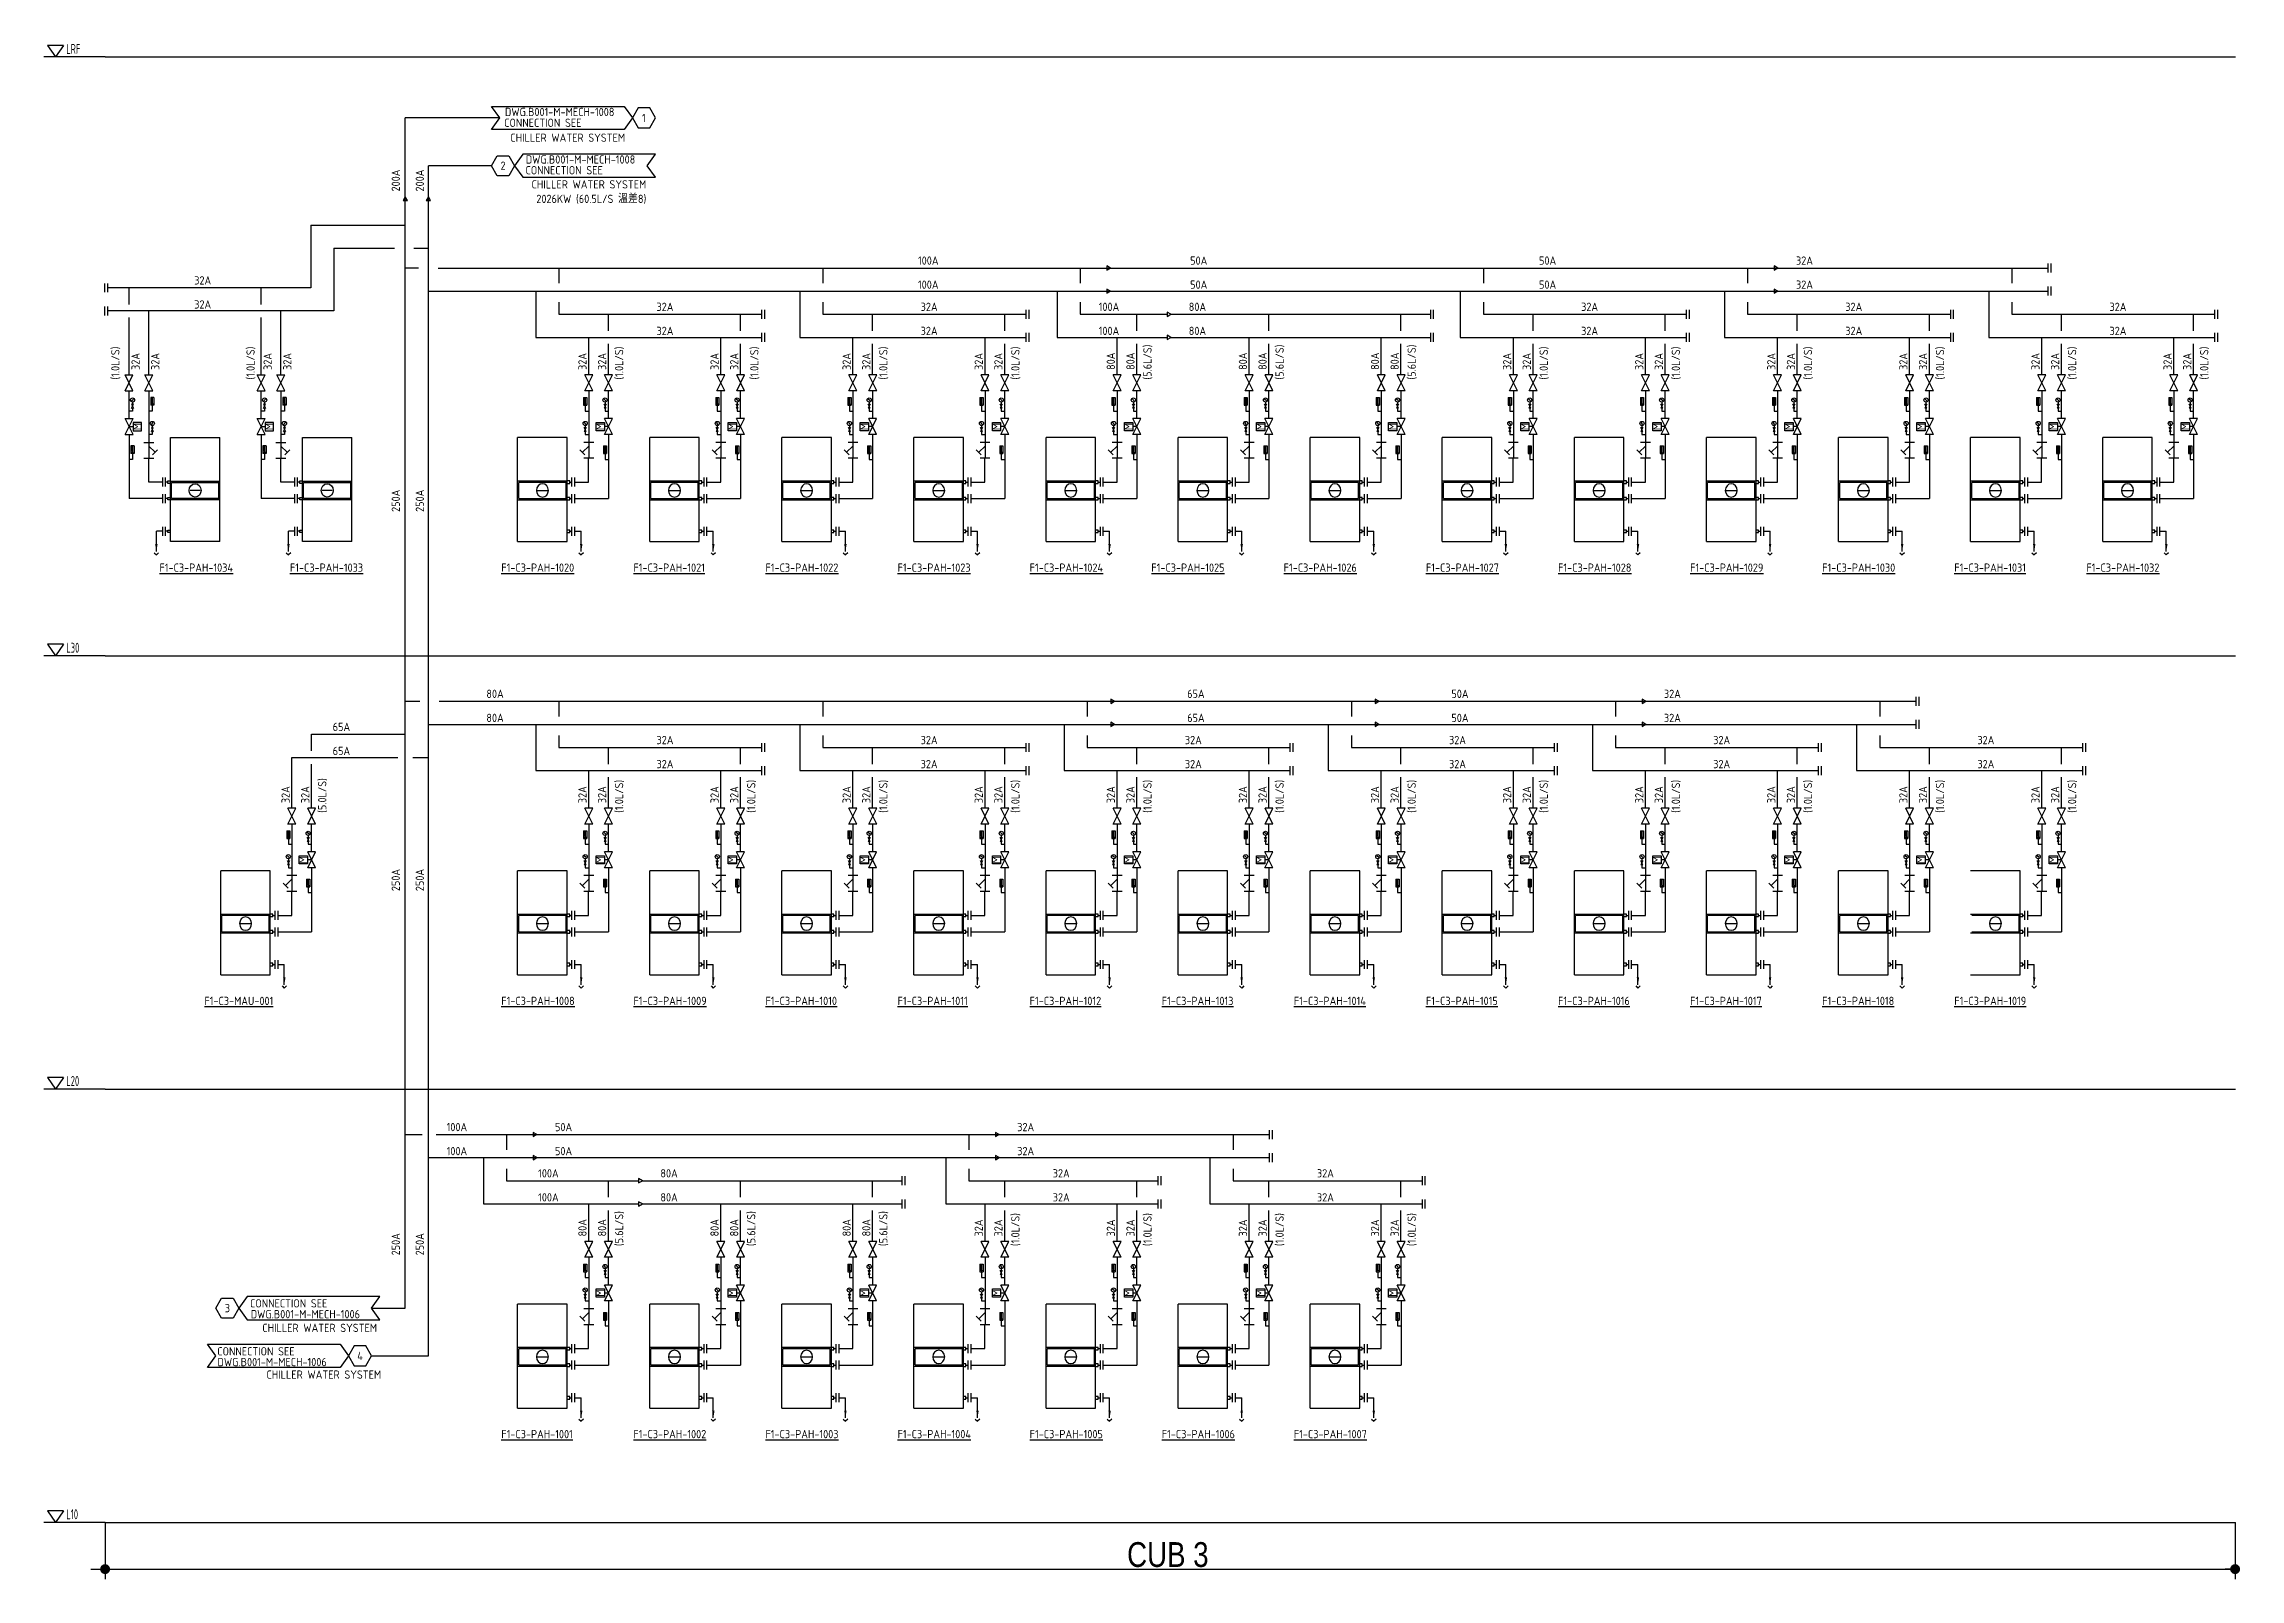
# Model space of a CAD drawing. Extents: x 41398 to 42063, y 84999 to 85463.
import ezdxf
from ezdxf.enums import TextEntityAlignment as Align

# ---------------------------------------------------------------- set-up
doc = ezdxf.new("R2010")
doc.units = 0
doc.header["$LTSCALE"] = 10
for name, color, linetype in [('7-F-TX', 2, 'Continuous'), ('A-DETL-01', 1, 'Continuous'), ('DETL-TXT', 4, 'Continuous'), ('E-RS-TXT', 3, 'Continuous'), ('G-ANNO-DIM', 2, 'Continuous'), ('M-CWTR-9PIPE-R', 110, 'Continuous'), ('M-CWTR-9PIPE-S', 200, 'Continuous'), ('M-CWTR-TEXT', 3, 'Continuous'), ('M-CWTR-VAVE', 2, 'Continuous'), ('M-HVAC-CPIPE', 4, 'Continuous'), ('M-HVAC-EQPM', 22, 'Continuous'), ('M-HVAC-EQPM-TEXT', 4, 'Continuous'), ('M-PIPE-FITTING', 2, 'Continuous'), ('U-CDA-TXT', 4, 'Continuous'), ('U-CDA-V', 3, 'Continuous'), ('U-CH-V', 3, 'Continuous')]:
    doc.layers.add(name, color=color, linetype=linetype)
doc.styles.add('AA-TXT', font='isocp.shx', dxfattribs={"width": 0.8, "bigfont": 'chineset.shx'})

msp = doc.modelspace()

# ---------------------------------------------------------------- texts
at = {"color": 4, "insert": (41738.33, 85005.9), "char_height": 7.5, "attachment_point": 5, "style": 'AA-TXT'}
msp.add_mtext('\\A1;{\\fArial|b0|i0|c0|p34;CUB 3}', dxfattribs=at)
at = {"layer": 'DEFPOINTS', "style": 'AA-TXT'}
msp.add_text('2026KW (60.5L/S 溫差8)', height=2.5, dxfattribs=at).set_placement((41580.39, 85415.15), align=Align.RIGHT)
for s, p in [('(5.6L/S)', (41732.16, 85361.67)), ('(5.6L/S)', (41772.16, 85361.67)), ('(5.6L/S)', (41812.16, 85361.67)), ('(1.0L/S)', (41419.6, 85361.67)), ('(1.0L/S)', (41460.55, 85361.67)), ('(1.0L/S)', (41572.16, 85361.67)), ('(1.0L/S)', (41613.11, 85361.67)), ('(1.0L/S)', (41652.16, 85361.67)), ('(1.0L/S)', (41692.16, 85361.67)), ('(1.0L/S)', (41852.16, 85361.67)), ('(1.0L/S)', (41892.16, 85361.67)), ('(1.0L/S)', (41932.16, 85361.67)), ('(1.0L/S)', (41972.16, 85361.67)), ('(1.0L/S)', (42012.16, 85361.67)), ('(1.0L/S)', (42052.16, 85361.67)), ('(5.0L/S)', (41482.26, 85230.5)), ('(1.0L/S)', (41572.16, 85230.5)), ('(1.0L/S)', (41612.16, 85230.5)), ('(1.0L/S)', (41652.16, 85230.5)), ('(1.0L/S)', (41692.16, 85230.5)), ('(1.0L/S)', (41732.16, 85230.5)), ('(1.0L/S)', (41772.16, 85230.5)), ('(1.0L/S)', (41812.16, 85230.5)), ('(1.0L/S)', (41852.16, 85230.5)), ('(1.0L/S)', (41892.16, 85230.5)), ('(1.0L/S)', (41932.16, 85230.5)), ('(1.0L/S)', (41972.16, 85230.5)), ('(1.0L/S)', (42012.16, 85230.5)), ('(5.6L/S)', (41572.16, 85099.33)), ('(5.6L/S)', (41612.16, 85099.33)), ('(5.6L/S)', (41652.16, 85099.33)), ('(1.0L/S)', (41692.16, 85099.33)), ('(1.0L/S)', (41732.16, 85099.33)), ('(1.0L/S)', (41772.16, 85099.33)), ('(1.0L/S)', (41812.16, 85099.33))]:
    msp.add_text(s, height=2.5, rotation=90, dxfattribs=at).set_placement(p, align=Align.MIDDLE_LEFT)
at = {"layer": 'DETL-TXT', "style": 'AA-TXT'}
for s, p in [('CONNECTION SEE', (41537.37, 85438.18)), ('DWG.B001-M-MECH-1008', (41537.59, 85441.46)), ('CONNECTION SEE', (41543.82, 85423.82)), ('DWG.B001-M-MECH-1008', (41543.9, 85427.07)), ('CONNECTION SEE', (41460.4, 85080.75)), ('DWG.B001-M-MECH-1006', (41460.61, 85077.47)), ('CONNECTION SEE', (41450.48, 85066.23)), ('DWG.B001-M-MECH-1006', (41450.55, 85062.97))]:
    msp.add_text(s, height=2.5, dxfattribs=at).set_placement(p)
for s, p in [('1', (41579.67, 85440.89)), ('2', (41537.02, 85426.44)), ('3', (41453.55, 85080.55)), ('4', (41493.71, 85066.1))]:
    msp.add_text(s, height=2.5, dxfattribs=at).set_placement(p, align=Align.MIDDLE)
at = {"layer": 'E-RS-TXT', "style": 'AA-TXT', "width": 0.7}
for s, p in [('LRF', (41404.73, 85460.29)), ('L30', (41404.73, 85278.99)), ('L20', (41404.73, 85147.82)), ('L10', (41404.73, 85016.64))]:
    msp.add_text(s, height=3, dxfattribs=at).set_placement(p)
at = {"layer": 'M-CWTR-TEXT', "style": 'AA-TXT'}
for p in [(41573.97, 85433.67), (41580.39, 85419.53), (41498.86, 85073.33), (41500.11, 85059.19)]:
    msp.add_text('CHILLER WATER SYSTEM', height=2.5, dxfattribs=at).set_placement(p, align=Align.RIGHT)
for s, p in [('200A', (41505.78, 85418.63)), ('200A', (41513.06, 85418.63)), ('32A', (41426.97, 85364.6)), ('32A', (41432.93, 85364.6)), ('32A', (41466.97, 85364.6)), ('32A', (41472.93, 85364.6)), ('32A', (41562.31, 85364.6)), ('32A', (41568.26, 85364.6)), ('32A', (41602.31, 85364.6)), ('32A', (41608.26, 85364.6)), ('32A', (41642.31, 85364.6)), ('32A', (41648.26, 85364.6)), ('32A', (41682.31, 85364.6)), ('32A', (41688.26, 85364.6)), ('80A', (41722.31, 85364.6)), ('80A', (41728.26, 85364.6)), ('80A', (41762.31, 85364.6)), ('80A', (41768.26, 85364.6)), ('80A', (41802.31, 85364.6)), ('80A', (41808.26, 85364.6)), ('32A', (41842.31, 85364.6)), ('32A', (41848.26, 85364.6)), ('32A', (41882.31, 85364.6)), ('32A', (41888.26, 85364.6)), ('32A', (41922.31, 85364.6)), ('32A', (41928.26, 85364.6)), ('32A', (41962.31, 85364.6)), ('32A', (41968.26, 85364.6)), ('32A', (42002.31, 85364.6)), ('32A', (42008.26, 85364.6)), ('32A', (42042.31, 85364.6)), ('32A', (42048.26, 85364.6)), ('250A', (41505.78, 85321.62)), ('250A', (41513.06, 85321.62)), ('32A', (41472.41, 85233.43)), ('32A', (41478.36, 85233.43)), ('32A', (41562.31, 85233.43)), ('32A', (41568.26, 85233.43)), ('32A', (41602.31, 85233.43)), ('32A', (41608.26, 85233.43)), ('32A', (41642.31, 85233.43)), ('32A', (41648.26, 85233.43)), ('32A', (41682.31, 85233.43)), ('32A', (41688.26, 85233.43)), ('32A', (41722.31, 85233.43)), ('32A', (41728.26, 85233.43)), ('32A', (41762.31, 85233.43)), ('32A', (41768.26, 85233.43)), ('32A', (41802.31, 85233.43)), ('32A', (41808.26, 85233.43)), ('32A', (41842.31, 85233.43)), ('32A', (41848.26, 85233.43)), ('32A', (41882.31, 85233.43)), ('32A', (41888.26, 85233.43)), ('32A', (41922.31, 85233.43)), ('32A', (41928.26, 85233.43)), ('32A', (41962.31, 85233.43)), ('32A', (41968.26, 85233.43)), ('32A', (42002.31, 85233.43)), ('32A', (42008.26, 85233.43)), ('250A', (41505.78, 85206.8)), ('250A', (41513.06, 85206.8)), ('80A', (41562.31, 85102.26)), ('80A', (41568.26, 85102.26)), ('80A', (41602.31, 85102.26)), ('80A', (41608.26, 85102.26)), ('80A', (41642.31, 85102.26)), ('80A', (41648.26, 85102.26)), ('32A', (41682.31, 85102.26)), ('32A', (41688.26, 85102.26)), ('32A', (41722.31, 85102.26)), ('32A', (41728.26, 85102.26)), ('32A', (41762.31, 85102.26)), ('32A', (41768.26, 85102.26)), ('32A', (41802.31, 85102.26)), ('32A', (41808.26, 85102.26)), ('250A', (41505.78, 85096.53)), ('250A', (41513.06, 85096.53))]:
    msp.add_text(s, height=2.5, rotation=90, dxfattribs=at).set_placement(p)
for s, p in [('100A', (41662.66, 85396.46)), ('50A', (41745.08, 85396.46)), ('50A', (41850.73, 85396.46)), ('32A', (41928.55, 85396.46)), ('32A', (41443.49, 85390.46)), ('100A', (41662.66, 85389.18)), ('50A', (41745.08, 85389.18)), ('50A', (41850.73, 85389.18)), ('32A', (41928.55, 85389.18)), ('32A', (41443.49, 85383.18)), ('32A', (41583.48, 85382.46)), ('32A', (41663.48, 85382.46)), ('100A', (41717.39, 85382.46)), ('80A', (41744.66, 85382.46)), ('32A', (41863.48, 85382.46)), ('32A', (41943.48, 85382.46)), ('32A', (42023.48, 85382.46)), ('32A', (41583.48, 85375.18)), ('32A', (41663.48, 85375.18)), ('100A', (41717.39, 85375.18)), ('80A', (41744.66, 85375.18)), ('32A', (41863.48, 85375.18)), ('32A', (41943.48, 85375.18)), ('32A', (42023.48, 85375.18)), ('80A', (41531.96, 85265.29)), ('65A', (41744.18, 85265.29)), ('50A', (41824.19, 85265.29)), ('32A', (41888.55, 85265.29)), ('80A', (41531.96, 85258.01)), ('65A', (41744.18, 85258.01)), ('50A', (41824.19, 85258.01)), ('32A', (41888.55, 85258.01)), ('65A', (41485.43, 85255.29)), ('32A', (41583.48, 85251.29)), ('32A', (41663.48, 85251.29)), ('32A', (41743.48, 85251.29)), ('32A', (41823.48, 85251.29)), ('32A', (41903.48, 85251.29)), ('32A', (41983.48, 85251.29)), ('65A', (41485.43, 85248.01)), ('32A', (41583.48, 85244.01)), ('32A', (41663.48, 85244.01)), ('32A', (41743.48, 85244.01)), ('32A', (41823.48, 85244.01)), ('32A', (41903.48, 85244.01)), ('32A', (41983.48, 85244.01)), ('100A', (41519.93, 85134.12)), ('50A', (41552.74, 85134.12)), ('32A', (41692.71, 85134.12)), ('100A', (41519.93, 85126.84)), ('50A', (41552.74, 85126.84)), ('32A', (41692.71, 85126.84)), ('100A', (41547.64, 85120.12)), ('80A', (41584.66, 85120.12)), ('32A', (41703.48, 85120.12)), ('32A', (41783.48, 85120.12)), ('100A', (41547.64, 85112.84)), ('80A', (41584.66, 85112.84)), ('32A', (41703.48, 85112.84)), ('32A', (41783.48, 85112.84))]:
    msp.add_text(s, height=2.5, dxfattribs=at).set_placement(p)
at = {"layer": 'M-HVAC-EQPM-TEXT', "style": 'AA-TXT'}
for s, p in [('%%UF1-C3-PAH-1034', (41432.98, 85304.75)), ('%%UF1-C3-PAH-1033', (41472.48, 85304.75)), ('%%UF1-C3-PAH-1020', (41536.49, 85304.75)), ('%%UF1-C3-PAH-1021', (41576.49, 85304.75)), ('%%UF1-C3-PAH-1022', (41616.49, 85304.75)), ('%%UF1-C3-PAH-1023', (41656.49, 85304.75)), ('%%UF1-C3-PAH-1024', (41696.49, 85304.75)), ('%%UF1-C3-PAH-1025', (41733.33, 85304.75)), ('%%UF1-C3-PAH-1026', (41773.41, 85304.75)), ('%%UF1-C3-PAH-1027', (41816.49, 85304.75)), ('%%UF1-C3-PAH-1028', (41856.49, 85304.75)), ('%%UF1-C3-PAH-1029', (41896.49, 85304.75)), ('%%UF1-C3-PAH-1030', (41936.49, 85304.75)), ('%%UF1-C3-PAH-1031', (41976.49, 85304.75)), ('%%UF1-C3-PAH-1032', (42016.49, 85304.75)), ('%%UF1-C3-MAU-001', (41446.58, 85173.58)), ('%%UF1-C3-PAH-1008', (41536.49, 85173.58)), ('%%UF1-C3-PAH-1009', (41576.49, 85173.58)), ('%%UF1-C3-PAH-1010', (41616.49, 85173.58)), ('%%UF1-C3-PAH-1011', (41656.49, 85173.58)), ('%%UF1-C3-PAH-1012', (41696.49, 85173.58)), ('%%UF1-C3-PAH-1013', (41736.49, 85173.58)), ('%%UF1-C3-PAH-1014', (41776.49, 85173.58)), ('%%UF1-C3-PAH-1015', (41816.49, 85173.58)), ('%%UF1-C3-PAH-1016', (41856.49, 85173.58)), ('%%UF1-C3-PAH-1017', (41896.49, 85173.58)), ('%%UF1-C3-PAH-1018', (41936.49, 85173.58)), ('%%UF1-C3-PAH-1019', (41976.49, 85173.58)), ('%%UF1-C3-PAH-1001', (41536.49, 85042.41)), ('%%UF1-C3-PAH-1002', (41576.49, 85042.41)), ('%%UF1-C3-PAH-1003', (41616.49, 85042.41)), ('%%UF1-C3-PAH-1004', (41656.49, 85042.41)), ('%%UF1-C3-PAH-1005', (41696.49, 85042.41)), ('%%UF1-C3-PAH-1006', (41736.49, 85042.41)), ('%%UF1-C3-PAH-1007', (41776.49, 85042.41))]:
    msp.add_text(s, height=2.5, dxfattribs=at).set_placement(p, align=Align.MIDDLE_LEFT)
at = {"layer": 'M-PIPE-FITTING', "ltscale": 0.1, "style": 'AA-TXT'}
for p in [(41426.27, 85347.46), (41466.27, 85347.46), (41566.44, 85347.46), (41606.44, 85347.46), (41646.44, 85347.46), (41686.44, 85347.46), (41726.44, 85347.46), (41766.44, 85347.46), (41806.44, 85347.46), (41846.44, 85347.46), (41886.44, 85347.46), (41926.44, 85347.46), (41966.44, 85347.46), (42006.44, 85347.46), (42046.44, 85347.46), (41476.54, 85216.29), (41566.44, 85216.29), (41606.44, 85216.29), (41646.44, 85216.29), (41686.44, 85216.29), (41726.44, 85216.29), (41766.44, 85216.29), (41806.44, 85216.29), (41846.44, 85216.29), (41886.44, 85216.29), (41926.44, 85216.29), (41966.44, 85216.29), (42006.44, 85216.29), (41566.44, 85085.12), (41606.44, 85085.12), (41646.44, 85085.12), (41686.44, 85085.12), (41726.44, 85085.12), (41766.44, 85085.12), (41806.44, 85085.12)]:
    msp.add_text('M', height=2.5, rotation=90, dxfattribs=at).set_placement(p, align=Align.MIDDLE)

# ---------------------------------------------------------------- blocks, each defined once
blk = doc.blocks.new('_Dot')
at = {"color": 0, "linetype": 'ByBlock', "lineweight": -2}
blk.add_line((-0.5, 0), (-1, 0), dxfattribs=at)
at = {"color": 0, "linetype": 'ByBlock', "const_width": 0.5}
blk.add_lwpolyline([(-0.25, 0, 1), (0.25, 0, 1)], format="xyb", close=True, dxfattribs=at)
blk = doc.blocks.new('A$C5D640173')
at = {"layer": 'U-CDA-V'}
for p, q in [((0, 0), (0, 2.72)), ((0.88, 0), (0.88, 2.72))]:
    blk.add_line(p, q, dxfattribs=at)

# ---------------------------------------------------------------- linework, layer by layer
at = {"color": 2}
for p, q in [((41416.51, 85015.7), (41416.51, 84998.53)), ((42061.53, 85015.7), (42061.53, 84998.53)), ((41412.16, 85001.53), (42061.53, 85001.53))]:
    msp.add_line(p, q, dxfattribs=at)
at = {"layer": '7-F-TX'}
for p, q in [((41399.04, 85462.84), (41401.49, 85459.35)), ((41403.94, 85462.84), (41399.04, 85462.84)), ((41403.94, 85462.84), (41401.49, 85459.35)), ((41399.04, 85281.53), (41401.49, 85278.04)), ((41403.94, 85281.53), (41399.04, 85281.53)), ((41403.94, 85281.53), (41401.49, 85278.04)), ((41399.04, 85150.36), (41401.49, 85146.87)), ((41403.94, 85150.36), (41399.04, 85150.36)), ((41403.94, 85150.36), (41401.49, 85146.87)), ((41399.04, 85019.19), (41401.49, 85015.7)), ((41403.94, 85019.19), (41399.04, 85019.19)), ((41403.94, 85019.19), (41401.49, 85015.7))]:
    msp.add_line(p, q, dxfattribs=at)
at = {"layer": 'A-DETL-01', "linetype": 'Continuous'}
for p, q in [((41416.51, 85459.35), (42061.61, 85459.35)), ((41416.51, 85278.04), (42061.61, 85278.04)), ((41416.51, 85146.87), (42061.61, 85146.87)), ((41416.51, 85015.7), (42061.61, 85015.7))]:
    msp.add_line(p, q, dxfattribs=at)
at = {"layer": 'DETL-TXT'}
for points in [[(41576.17, 85440.89), (41573.67, 85437.39), (41533.51, 85437.39), (41536.01, 85440.89), (41533.51, 85444.39), (41573.67, 85444.39), (41576.17, 85440.89)], [(41540.52, 85426.44), (41543.02, 85422.94), (41583.18, 85422.94), (41580.68, 85426.44), (41583.18, 85429.94), (41543.02, 85429.94), (41540.52, 85426.44)], [(41457.05, 85080.55), (41459.55, 85077.05), (41499.71, 85077.05), (41497.21, 85080.55), (41499.71, 85084.05), (41459.55, 85084.05), (41457.05, 85080.55)], [(41490.21, 85066.1), (41487.71, 85062.6), (41447.55, 85062.6), (41450.05, 85066.1), (41447.55, 85069.6), (41487.71, 85069.6), (41490.21, 85066.1)]]:
    msp.add_lwpolyline(points, dxfattribs=at)
for points in [[(41583.17, 85440.89), (41581.42, 85443.92), (41577.92, 85443.92), (41576.17, 85440.89), (41577.92, 85437.86), (41581.42, 85437.86)], [(41533.52, 85426.44), (41535.27, 85429.47), (41538.77, 85429.47), (41540.52, 85426.44), (41538.77, 85423.41), (41535.27, 85423.41)], [(41450.05, 85080.55), (41451.8, 85083.58), (41455.3, 85083.58), (41457.05, 85080.55), (41455.3, 85077.51), (41451.8, 85077.51)], [(41497.21, 85066.1), (41495.46, 85069.13), (41491.96, 85069.13), (41490.21, 85066.1), (41491.96, 85063.07), (41495.46, 85063.07)]]:
    msp.add_lwpolyline(points, close=True, dxfattribs=at)
at = {"layer": 'G-ANNO-DIM', "linetype": 'Continuous'}
for p, q in [((41416.51, 85459.35), (41397.98, 85459.35)), ((41416.51, 85459.35), (41397.98, 85459.35)), ((41416.51, 85278.04), (41397.98, 85278.04)), ((41416.51, 85278.04), (41397.98, 85278.04)), ((41416.51, 85146.87), (41397.98, 85146.87)), ((41416.51, 85146.87), (41397.98, 85146.87)), ((41416.51, 85015.7), (41397.98, 85015.7)), ((41416.51, 85015.7), (41397.98, 85015.7))]:
    msp.add_line(p, q, dxfattribs=at)
at = {"layer": 'M-CWTR-9PIPE-R'}
for p, q in [((41507.39, 85080.55), (41507.39, 85440.89)), ((41536.01, 85440.89), (41507.39, 85440.89)), ((41478.81, 85408.46), (41507.39, 85408.46)), ((41478.81, 85408.46), (41478.81, 85389.46)), ((41511.39, 85395.46), (41507.39, 85395.46)), ((41517.39, 85395.46), (42004.95, 85395.46)), ((41553.9, 85395.46), (41553.9, 85390.87)), ((41633.9, 85395.46), (41633.9, 85390.87)), ((41711.79, 85395.46), (41711.79, 85390.87)), ((41833.9, 85395.46), (41833.9, 85390.87)), ((41913.9, 85395.46), (41913.9, 85390.87)), ((41993.9, 85395.46), (41993.9, 85390.87)), ((41478.81, 85389.46), (41417.31, 85389.46)), ((41423.79, 85384.46), (41423.79, 85389.46)), ((41463.79, 85384.46), (41463.79, 85389.46)), ((41553.9, 85385.08), (41553.9, 85381.46)), ((41633.9, 85385.08), (41633.9, 85381.46)), ((41711.79, 85385.08), (41711.79, 85381.46)), ((41833.9, 85385.08), (41833.9, 85381.46)), ((41913.9, 85385.08), (41913.9, 85381.46)), ((41993.9, 85385.08), (41993.9, 85381.46)), ((41423.79, 85363.08), (41423.79, 85380.46)), ((41463.79, 85363.08), (41463.79, 85380.46)), ((41553.9, 85381.46), (41615.41, 85381.46)), ((41568.93, 85376.46), (41568.93, 85381.46)), ((41608.93, 85376.46), (41608.93, 85381.46)), ((41633.9, 85381.46), (41695.41, 85381.46)), ((41648.93, 85376.46), (41648.93, 85381.46)), ((41688.93, 85376.46), (41688.93, 85381.46)), ((41711.79, 85381.46), (41738.08, 85381.46)), ((41728.93, 85376.46), (41728.93, 85381.46)), ((41739.2, 85381.46), (41817.92, 85381.46)), ((41768.93, 85376.46), (41768.93, 85381.46)), ((41808.93, 85376.46), (41808.93, 85381.46)), ((41833.9, 85381.46), (41895.41, 85381.46)), ((41848.93, 85376.46), (41848.93, 85381.46)), ((41888.93, 85376.46), (41888.93, 85381.46)), ((41913.9, 85381.46), (41975.41, 85381.46)), ((41928.93, 85376.46), (41928.93, 85381.46)), ((41968.93, 85376.46), (41968.93, 85381.46)), ((41993.9, 85381.46), (42055.41, 85381.46)), ((42008.93, 85376.46), (42008.93, 85381.46)), ((42048.93, 85376.46), (42048.93, 85381.46)), ((41568.93, 85363.08), (41568.93, 85372.46)), ((41608.93, 85363.08), (41608.93, 85372.46)), ((41648.93, 85363.08), (41648.93, 85372.46)), ((41688.93, 85363.08), (41688.93, 85372.46)), ((41728.93, 85363.08), (41728.93, 85372.46)), ((41768.93, 85363.08), (41768.93, 85372.46)), ((41808.93, 85363.08), (41808.93, 85372.46)), ((41848.93, 85363.08), (41848.93, 85372.46)), ((41888.93, 85363.08), (41888.93, 85372.46)), ((41928.93, 85363.08), (41928.93, 85372.46)), ((41968.93, 85363.08), (41968.93, 85372.46)), ((42008.93, 85363.08), (42008.93, 85372.46)), ((42048.93, 85363.08), (42048.93, 85372.46)), ((41423.76, 85349.86), (41423.76, 85358.29)), ((41463.76, 85349.86), (41463.76, 85358.29)), ((41568.95, 85349.86), (41568.95, 85358.29)), ((41608.95, 85349.86), (41608.95, 85358.29)), ((41648.95, 85349.86), (41648.95, 85358.29)), ((41688.95, 85349.86), (41688.95, 85358.29)), ((41728.95, 85349.86), (41728.95, 85358.29)), ((41768.95, 85349.86), (41768.95, 85358.29)), ((41808.95, 85349.86), (41808.95, 85358.29)), ((41848.95, 85349.86), (41848.95, 85358.29)), ((41888.95, 85349.86), (41888.95, 85358.29)), ((41928.95, 85349.86), (41928.95, 85358.29)), ((41968.95, 85349.86), (41968.95, 85358.29)), ((42008.95, 85349.86), (42008.95, 85358.29)), ((42048.95, 85349.86), (42048.95, 85358.29)), ((41423.77, 85345.06), (41423.77, 85325.63)), ((41463.77, 85345.06), (41463.77, 85325.63)), ((41568.94, 85345.06), (41568.94, 85325.63)), ((41608.94, 85345.06), (41608.94, 85325.63)), ((41648.94, 85345.06), (41648.94, 85325.63)), ((41688.94, 85345.06), (41688.94, 85325.63)), ((41728.94, 85345.06), (41728.94, 85325.63)), ((41768.94, 85345.06), (41768.94, 85325.63)), ((41808.94, 85345.06), (41808.94, 85325.63)), ((41848.94, 85345.06), (41848.94, 85325.63)), ((41888.94, 85345.06), (41888.94, 85325.63)), ((41928.94, 85345.06), (41928.94, 85325.63)), ((41968.94, 85345.06), (41968.94, 85325.63)), ((42008.94, 85345.06), (42008.94, 85325.63)), ((42048.94, 85345.06), (42048.94, 85325.63)), ((41433.96, 85325.63), (41423.77, 85325.63)), ((41473.96, 85325.63), (41463.77, 85325.63)), ((41558.76, 85325.63), (41568.94, 85325.63)), ((41598.76, 85325.63), (41608.94, 85325.63)), ((41638.76, 85325.63), (41648.94, 85325.63)), ((41678.76, 85325.63), (41688.94, 85325.63)), ((41718.76, 85325.63), (41728.94, 85325.63)), ((41758.76, 85325.63), (41768.94, 85325.63)), ((41798.76, 85325.63), (41808.94, 85325.63)), ((41838.76, 85325.63), (41848.94, 85325.63)), ((41878.76, 85325.63), (41888.94, 85325.63)), ((41918.76, 85325.63), (41928.94, 85325.63)), ((41958.76, 85325.63), (41968.94, 85325.63)), ((41998.76, 85325.63), (42008.94, 85325.63)), ((42038.76, 85325.63), (42048.94, 85325.63)), ((41507.39, 85264.29), (41511.8, 85264.29)), ((41517.64, 85264.29), (41964.95, 85264.29)), ((41553.9, 85264.29), (41553.9, 85259.7)), ((41633.9, 85264.29), (41633.9, 85259.7)), ((41713.9, 85264.29), (41713.9, 85259.7)), ((41793.9, 85264.29), (41793.9, 85259.7)), ((41873.9, 85264.29), (41873.9, 85259.7)), ((41953.9, 85264.29), (41953.9, 85259.7)), ((41479.02, 85249.29), (41479.02, 85254.29)), ((41479.02, 85254.29), (41507.39, 85254.29)), ((41553.9, 85253.91), (41553.9, 85250.29)), ((41633.9, 85253.91), (41633.9, 85250.29)), ((41713.9, 85253.91), (41713.9, 85250.29)), ((41793.9, 85253.91), (41793.9, 85250.29)), ((41873.9, 85253.91), (41873.9, 85250.29)), ((41953.9, 85253.91), (41953.9, 85250.29)), ((41553.9, 85250.29), (41615.41, 85250.29)), ((41568.93, 85245.29), (41568.93, 85250.29)), ((41608.93, 85245.29), (41608.93, 85250.29)), ((41633.9, 85250.29), (41695.41, 85250.29)), ((41648.93, 85245.29), (41648.93, 85250.29)), ((41688.93, 85245.29), (41688.93, 85250.29)), ((41713.9, 85250.29), (41775.41, 85250.29)), ((41728.93, 85245.29), (41728.93, 85250.29)), ((41768.93, 85245.29), (41768.93, 85250.29)), ((41793.9, 85250.29), (41855.41, 85250.29)), ((41808.93, 85245.29), (41808.93, 85250.29)), ((41848.93, 85245.29), (41848.93, 85250.29)), ((41873.9, 85250.29), (41935.41, 85250.29)), ((41888.93, 85245.29), (41888.93, 85250.29)), ((41928.93, 85245.29), (41928.93, 85250.29)), ((41953.9, 85250.29), (42015.41, 85250.29)), ((41968.93, 85245.29), (41968.93, 85250.29)), ((42008.93, 85245.29), (42008.93, 85250.29)), ((41479.02, 85231.91), (41479.02, 85245.29)), ((41568.93, 85231.91), (41568.93, 85241.29)), ((41608.93, 85231.91), (41608.93, 85241.29)), ((41648.93, 85231.91), (41648.93, 85241.29)), ((41688.93, 85231.91), (41688.93, 85241.29)), ((41728.93, 85231.91), (41728.93, 85241.29)), ((41768.93, 85231.91), (41768.93, 85241.29)), ((41808.93, 85231.91), (41808.93, 85241.29)), ((41848.93, 85231.91), (41848.93, 85241.29)), ((41888.93, 85231.91), (41888.93, 85241.29)), ((41928.93, 85231.91), (41928.93, 85241.29)), ((41968.93, 85231.91), (41968.93, 85241.29)), ((42008.93, 85231.91), (42008.93, 85241.29)), ((41479.05, 85218.69), (41479.05, 85227.12)), ((41568.95, 85218.69), (41568.95, 85227.12)), ((41608.95, 85218.69), (41608.95, 85227.12)), ((41648.95, 85218.69), (41648.95, 85227.12)), ((41688.95, 85218.69), (41688.95, 85227.12)), ((41728.95, 85218.69), (41728.95, 85227.12)), ((41768.95, 85218.69), (41768.95, 85227.12)), ((41808.95, 85218.69), (41808.95, 85227.12)), ((41848.95, 85218.69), (41848.95, 85227.12)), ((41888.95, 85218.69), (41888.95, 85227.12)), ((41928.95, 85218.69), (41928.95, 85227.12)), ((41968.95, 85218.69), (41968.95, 85227.12)), ((42008.95, 85218.69), (42008.95, 85227.12)), ((41479.04, 85213.89), (41479.04, 85194.46)), ((41568.94, 85213.89), (41568.94, 85194.46)), ((41608.94, 85213.89), (41608.94, 85194.46)), ((41648.94, 85213.89), (41648.94, 85194.46)), ((41688.94, 85213.89), (41688.94, 85194.46)), ((41728.94, 85213.89), (41728.94, 85194.46)), ((41768.94, 85213.89), (41768.94, 85194.46)), ((41808.94, 85213.89), (41808.94, 85194.46)), ((41848.94, 85213.89), (41848.94, 85194.46)), ((41888.94, 85213.89), (41888.94, 85194.46)), ((41928.94, 85213.89), (41928.94, 85194.46)), ((41968.94, 85213.89), (41968.94, 85194.46)), ((42008.94, 85213.89), (42008.94, 85194.46)), ((41468.85, 85194.46), (41479.04, 85194.46)), ((41558.76, 85194.46), (41568.94, 85194.46)), ((41598.76, 85194.46), (41608.94, 85194.46)), ((41638.76, 85194.46), (41648.94, 85194.46)), ((41678.76, 85194.46), (41688.94, 85194.46)), ((41718.76, 85194.46), (41728.94, 85194.46)), ((41758.76, 85194.46), (41768.94, 85194.46)), ((41798.76, 85194.46), (41808.94, 85194.46)), ((41838.76, 85194.46), (41848.94, 85194.46)), ((41878.76, 85194.46), (41888.94, 85194.46)), ((41918.76, 85194.46), (41928.94, 85194.46)), ((41958.76, 85194.46), (41968.94, 85194.46)), ((41998.76, 85194.46), (42008.94, 85194.46)), ((41507.39, 85133.12), (41512.52, 85133.12)), ((41516.79, 85133.12), (41769.11, 85133.12)), ((41538.1, 85133.12), (41538.1, 85128.52)), ((41678.06, 85133.12), (41678.06, 85128.52)), ((41758.06, 85133.12), (41758.06, 85128.52)), ((41538.1, 85122.74), (41538.1, 85119.12)), ((41538.1, 85119.12), (41578.08, 85119.12)), ((41568.93, 85114.12), (41568.93, 85119.12)), ((41579.2, 85119.12), (41657.92, 85119.12)), ((41608.93, 85114.12), (41608.93, 85119.12)), ((41648.93, 85114.12), (41648.93, 85119.12)), ((41678.06, 85122.74), (41678.06, 85119.12)), ((41678.06, 85119.12), (41735.41, 85119.12)), ((41688.93, 85114.12), (41688.93, 85119.12)), ((41728.93, 85114.12), (41728.93, 85119.12)), ((41758.06, 85122.74), (41758.06, 85119.12)), ((41758.06, 85119.12), (41815.41, 85119.12)), ((41768.93, 85114.12), (41768.93, 85119.12)), ((41808.93, 85114.12), (41808.93, 85119.12)), ((41568.93, 85100.74), (41568.93, 85110.12)), ((41608.93, 85100.74), (41608.93, 85110.12)), ((41648.93, 85100.74), (41648.93, 85110.12)), ((41688.93, 85100.74), (41688.93, 85110.12)), ((41728.93, 85100.74), (41728.93, 85110.12)), ((41768.93, 85100.74), (41768.93, 85110.12)), ((41808.93, 85100.74), (41808.93, 85110.12)), ((41568.95, 85087.52), (41568.95, 85095.95)), ((41608.95, 85087.52), (41608.95, 85095.95)), ((41648.95, 85087.52), (41648.95, 85095.95)), ((41688.95, 85087.52), (41688.95, 85095.95)), ((41728.95, 85087.52), (41728.95, 85095.95)), ((41768.95, 85087.52), (41768.95, 85095.95)), ((41808.95, 85087.52), (41808.95, 85095.95)), ((41497.21, 85080.55), (41507.39, 85080.55)), ((41568.94, 85082.72), (41568.94, 85063.29)), ((41608.94, 85082.72), (41608.94, 85063.29)), ((41648.94, 85082.72), (41648.94, 85063.29)), ((41688.94, 85082.72), (41688.94, 85063.29)), ((41728.94, 85082.72), (41728.94, 85063.29)), ((41768.94, 85082.72), (41768.94, 85063.29)), ((41808.94, 85082.72), (41808.94, 85063.29)), ((41558.76, 85063.29), (41568.94, 85063.29)), ((41598.76, 85063.29), (41608.94, 85063.29)), ((41638.76, 85063.29), (41648.94, 85063.29)), ((41678.76, 85063.29), (41688.94, 85063.29)), ((41718.76, 85063.29), (41728.94, 85063.29)), ((41758.76, 85063.29), (41768.94, 85063.29)), ((41798.76, 85063.29), (41808.94, 85063.29))]:
    msp.add_line(p, q, dxfattribs=at)
for points in [[(41507.39, 85416.97), (41506.75, 85415.86), (41508.04, 85415.86)], [(41720.98, 85395.46), (41719.87, 85396.1), (41719.87, 85394.82)], [(41923.09, 85395.46), (41921.98, 85396.1), (41921.98, 85394.82)], [(41739.2, 85381.46), (41738.08, 85382.1), (41738.08, 85380.82)], [(41722.2, 85264.29), (41721.08, 85264.93), (41721.08, 85263.64)], [(41802.2, 85264.29), (41801.08, 85264.93), (41801.08, 85263.64)], [(41883.09, 85264.29), (41881.98, 85264.93), (41881.98, 85263.64)], [(41547.29, 85133.12), (41546.17, 85133.76), (41546.17, 85132.47)], [(41687.25, 85133.12), (41686.13, 85133.76), (41686.13, 85132.47)], [(41579.2, 85119.12), (41578.08, 85119.76), (41578.08, 85118.47)]]:
    msp.add_lwpolyline(points, close=True, dxfattribs=at)
at = {"layer": 'M-CWTR-9PIPE-S'}
for p, q in [((41514.39, 85066.1), (41514.39, 85426.44)), ((41533.52, 85426.44), (41514.39, 85426.44)), ((41485.81, 85401.46), (41504.18, 85401.46)), ((41485.81, 85401.46), (41485.81, 85382.46)), ((41509.97, 85401.46), (41514.39, 85401.46)), ((41514.39, 85388.46), (42004.95, 85388.46)), ((41546.9, 85388.46), (41546.9, 85374.46)), ((41626.9, 85388.46), (41626.9, 85374.46)), ((41704.79, 85388.46), (41704.79, 85374.46)), ((41826.9, 85388.46), (41826.9, 85374.46)), ((41906.9, 85388.46), (41906.9, 85374.46)), ((41986.9, 85388.46), (41986.9, 85374.46)), ((41485.81, 85382.46), (41417.31, 85382.46)), ((41429.75, 85363.08), (41429.75, 85382.46)), ((41469.75, 85363.08), (41469.75, 85382.46)), ((41546.9, 85374.46), (41615.41, 85374.46)), ((41562.96, 85363.08), (41562.96, 85374.46)), ((41602.96, 85363.08), (41602.96, 85374.46)), ((41626.9, 85374.46), (41695.41, 85374.46)), ((41642.96, 85363.08), (41642.96, 85374.46)), ((41682.96, 85363.08), (41682.96, 85374.46)), ((41704.79, 85374.46), (41738.08, 85374.46)), ((41722.96, 85363.08), (41722.96, 85374.46)), ((41739.2, 85374.46), (41817.92, 85374.46)), ((41762.96, 85363.08), (41762.96, 85374.46)), ((41802.96, 85363.08), (41802.96, 85374.46)), ((41826.9, 85374.46), (41895.41, 85374.46)), ((41842.96, 85363.08), (41842.96, 85374.46)), ((41882.96, 85363.08), (41882.96, 85374.46)), ((41906.9, 85374.46), (41975.41, 85374.46)), ((41922.96, 85363.08), (41922.96, 85374.46)), ((41962.96, 85363.08), (41962.96, 85374.46)), ((41986.9, 85374.46), (42055.41, 85374.46)), ((42002.96, 85363.08), (42002.96, 85374.46)), ((42042.96, 85363.08), (42042.96, 85374.46)), ((41429.75, 85358.29), (41429.75, 85342.66)), ((41469.75, 85358.29), (41469.75, 85342.66)), ((41562.96, 85358.29), (41562.96, 85342.66)), ((41602.96, 85358.29), (41602.96, 85342.66)), ((41642.96, 85358.29), (41642.96, 85342.66)), ((41682.96, 85358.29), (41682.96, 85342.66)), ((41722.96, 85358.29), (41722.96, 85342.66)), ((41762.96, 85358.29), (41762.96, 85342.66)), ((41802.96, 85358.29), (41802.96, 85342.66)), ((41842.96, 85358.29), (41842.96, 85342.66)), ((41882.96, 85358.29), (41882.96, 85342.66)), ((41922.96, 85358.29), (41922.96, 85342.66)), ((41962.96, 85358.29), (41962.96, 85342.66)), ((42002.96, 85358.29), (42002.96, 85342.66)), ((42042.96, 85358.29), (42042.96, 85342.66)), ((41429.77, 85330.63), (41429.77, 85337.86)), ((41469.77, 85330.63), (41469.77, 85337.86)), ((41562.94, 85330.63), (41562.94, 85337.86)), ((41602.94, 85330.63), (41602.94, 85337.86)), ((41642.94, 85330.63), (41642.94, 85337.86)), ((41682.94, 85330.63), (41682.94, 85337.86)), ((41722.94, 85330.63), (41722.94, 85337.86)), ((41762.94, 85330.63), (41762.94, 85337.86)), ((41802.94, 85330.63), (41802.94, 85337.86)), ((41842.94, 85330.63), (41842.94, 85337.86)), ((41882.94, 85330.63), (41882.94, 85337.86)), ((41922.94, 85330.63), (41922.94, 85337.86)), ((41962.94, 85330.63), (41962.94, 85337.86)), ((42002.94, 85330.63), (42002.94, 85337.86)), ((42042.94, 85330.63), (42042.94, 85337.86)), ((41433.94, 85330.63), (41429.77, 85330.63)), ((41473.94, 85330.63), (41469.77, 85330.63)), ((41558.77, 85330.63), (41562.94, 85330.63)), ((41598.77, 85330.63), (41602.94, 85330.63)), ((41638.77, 85330.63), (41642.94, 85330.63)), ((41678.77, 85330.63), (41682.94, 85330.63)), ((41718.77, 85330.63), (41722.94, 85330.63)), ((41758.77, 85330.63), (41762.94, 85330.63)), ((41798.77, 85330.63), (41802.94, 85330.63)), ((41838.77, 85330.63), (41842.94, 85330.63)), ((41878.77, 85330.63), (41882.94, 85330.63)), ((41918.77, 85330.63), (41922.94, 85330.63)), ((41958.77, 85330.63), (41962.94, 85330.63)), ((41998.77, 85330.63), (42002.94, 85330.63)), ((42038.77, 85330.63), (42042.94, 85330.63)), ((41514.39, 85257.29), (41964.95, 85257.29)), ((41546.9, 85257.29), (41546.9, 85243.29)), ((41626.9, 85257.29), (41626.9, 85243.29)), ((41706.9, 85257.29), (41706.9, 85243.29)), ((41786.9, 85257.29), (41786.9, 85243.29)), ((41866.9, 85257.29), (41866.9, 85243.29)), ((41946.9, 85257.29), (41946.9, 85243.29)), ((41473.06, 85231.91), (41473.06, 85247.29)), ((41473.06, 85247.29), (41505.11, 85247.29)), ((41509.7, 85247.29), (41514.39, 85247.29)), ((41546.9, 85243.29), (41615.41, 85243.29)), ((41562.96, 85231.91), (41562.96, 85243.29)), ((41602.96, 85231.91), (41602.96, 85243.29)), ((41626.9, 85243.29), (41695.41, 85243.29)), ((41642.96, 85231.91), (41642.96, 85243.29)), ((41682.96, 85231.91), (41682.96, 85243.29)), ((41706.9, 85243.29), (41775.41, 85243.29)), ((41722.96, 85231.91), (41722.96, 85243.29)), ((41762.96, 85231.91), (41762.96, 85243.29)), ((41786.9, 85243.29), (41855.41, 85243.29)), ((41802.96, 85231.91), (41802.96, 85243.29)), ((41842.96, 85231.91), (41842.96, 85243.29)), ((41866.9, 85243.29), (41935.41, 85243.29)), ((41882.96, 85231.91), (41882.96, 85243.29)), ((41922.96, 85231.91), (41922.96, 85243.29)), ((41946.9, 85243.29), (42015.41, 85243.29)), ((41962.96, 85231.91), (41962.96, 85243.29)), ((42002.96, 85231.91), (42002.96, 85243.29)), ((41473.06, 85227.12), (41473.06, 85211.49)), ((41562.96, 85227.12), (41562.96, 85211.49)), ((41602.96, 85227.12), (41602.96, 85211.49)), ((41642.96, 85227.12), (41642.96, 85211.49)), ((41682.96, 85227.12), (41682.96, 85211.49)), ((41722.96, 85227.12), (41722.96, 85211.49)), ((41762.96, 85227.12), (41762.96, 85211.49)), ((41802.96, 85227.12), (41802.96, 85211.49)), ((41842.96, 85227.12), (41842.96, 85211.49)), ((41882.96, 85227.12), (41882.96, 85211.49)), ((41922.96, 85227.12), (41922.96, 85211.49)), ((41962.96, 85227.12), (41962.96, 85211.49)), ((42002.96, 85227.12), (42002.96, 85211.49)), ((41473.04, 85199.46), (41473.04, 85206.69)), ((41562.94, 85199.46), (41562.94, 85206.69)), ((41602.94, 85199.46), (41602.94, 85206.69)), ((41642.94, 85199.46), (41642.94, 85206.69)), ((41682.94, 85199.46), (41682.94, 85206.69)), ((41722.94, 85199.46), (41722.94, 85206.69)), ((41762.94, 85199.46), (41762.94, 85206.69)), ((41802.94, 85199.46), (41802.94, 85206.69)), ((41842.94, 85199.46), (41842.94, 85206.69)), ((41882.94, 85199.46), (41882.94, 85206.69)), ((41922.94, 85199.46), (41922.94, 85206.69)), ((41962.94, 85199.46), (41962.94, 85206.69)), ((42002.94, 85199.46), (42002.94, 85206.69)), ((41468.87, 85199.46), (41473.04, 85199.46)), ((41558.77, 85199.46), (41562.94, 85199.46)), ((41598.77, 85199.46), (41602.94, 85199.46)), ((41638.77, 85199.46), (41642.94, 85199.46)), ((41678.77, 85199.46), (41682.94, 85199.46)), ((41718.77, 85199.46), (41722.94, 85199.46)), ((41758.77, 85199.46), (41762.94, 85199.46)), ((41798.77, 85199.46), (41802.94, 85199.46)), ((41838.77, 85199.46), (41842.94, 85199.46)), ((41878.77, 85199.46), (41882.94, 85199.46)), ((41918.77, 85199.46), (41922.94, 85199.46)), ((41958.77, 85199.46), (41962.94, 85199.46)), ((41998.77, 85199.46), (42002.94, 85199.46)), ((41514.39, 85126.12), (41769.11, 85126.12)), ((41531.1, 85126.12), (41531.1, 85112.12)), ((41671.06, 85126.12), (41671.06, 85112.12)), ((41751.06, 85126.12), (41751.06, 85112.12)), ((41531.1, 85112.12), (41578.08, 85112.12)), ((41562.96, 85100.74), (41562.96, 85112.12)), ((41579.2, 85112.12), (41657.92, 85112.12)), ((41602.96, 85100.74), (41602.96, 85112.12)), ((41642.96, 85100.74), (41642.96, 85112.12)), ((41671.06, 85112.12), (41735.41, 85112.12)), ((41682.96, 85100.74), (41682.96, 85112.12)), ((41722.96, 85100.74), (41722.96, 85112.12)), ((41751.06, 85112.12), (41815.41, 85112.12)), ((41762.96, 85100.74), (41762.96, 85112.12)), ((41802.96, 85100.74), (41802.96, 85112.12)), ((41562.96, 85095.95), (41562.96, 85080.32)), ((41602.96, 85095.95), (41602.96, 85080.32)), ((41642.96, 85095.95), (41642.96, 85080.32)), ((41682.96, 85095.95), (41682.96, 85080.32)), ((41722.96, 85095.95), (41722.96, 85080.32)), ((41762.96, 85095.95), (41762.96, 85080.32)), ((41802.96, 85095.95), (41802.96, 85080.32)), ((41562.94, 85068.29), (41562.94, 85075.52)), ((41602.94, 85068.29), (41602.94, 85075.52)), ((41642.94, 85068.29), (41642.94, 85075.52)), ((41682.94, 85068.29), (41682.94, 85075.52)), ((41722.94, 85068.29), (41722.94, 85075.52)), ((41762.94, 85068.29), (41762.94, 85075.52)), ((41802.94, 85068.29), (41802.94, 85075.52)), ((41497.21, 85066.1), (41514.39, 85066.1)), ((41558.77, 85068.29), (41562.94, 85068.29)), ((41598.77, 85068.29), (41602.94, 85068.29)), ((41638.77, 85068.29), (41642.94, 85068.29)), ((41678.77, 85068.29), (41682.94, 85068.29)), ((41718.77, 85068.29), (41722.94, 85068.29)), ((41758.77, 85068.29), (41762.94, 85068.29)), ((41798.77, 85068.29), (41802.94, 85068.29))]:
    msp.add_line(p, q, dxfattribs=at)
for points in [[(41514.39, 85416.97), (41513.75, 85415.86), (41515.04, 85415.86)], [(41720.98, 85388.46), (41719.87, 85389.1), (41719.87, 85387.82)], [(41923.09, 85388.46), (41921.98, 85389.1), (41921.98, 85387.82)], [(41739.2, 85374.46), (41738.08, 85375.1), (41738.08, 85373.82)], [(41722.2, 85257.29), (41721.08, 85257.93), (41721.08, 85256.64)], [(41802.2, 85257.29), (41801.08, 85257.93), (41801.08, 85256.64)], [(41883.09, 85257.29), (41881.98, 85257.93), (41881.98, 85256.64)], [(41547.29, 85126.12), (41546.17, 85126.76), (41546.17, 85125.47)], [(41687.25, 85126.12), (41686.13, 85126.76), (41686.13, 85125.47)], [(41579.2, 85112.12), (41578.08, 85112.76), (41578.08, 85111.47)]]:
    msp.add_lwpolyline(points, close=True, dxfattribs=at)
at = {"layer": 'M-CWTR-VAVE'}
for p, q in [((41424.95, 85358.28), (41422.55, 85363.08)), ((41422.55, 85358.28), (41424.95, 85363.08)), ((41422.55, 85363.08), (41424.95, 85363.08)), ((41430.94, 85358.28), (41428.54, 85363.08)), ((41428.54, 85358.28), (41430.94, 85363.08)), ((41428.54, 85363.08), (41430.94, 85363.08)), ((41464.95, 85358.28), (41462.55, 85363.08)), ((41462.55, 85358.28), (41464.95, 85363.08)), ((41462.55, 85363.08), (41464.95, 85363.08)), ((41470.94, 85358.28), (41468.54, 85363.08)), ((41468.54, 85358.28), (41470.94, 85363.08)), ((41468.54, 85363.08), (41470.94, 85363.08)), ((41561.77, 85358.28), (41564.17, 85363.08)), ((41564.17, 85358.28), (41561.77, 85363.08)), ((41564.17, 85363.08), (41561.77, 85363.08)), ((41567.76, 85358.28), (41570.16, 85363.08)), ((41570.16, 85358.28), (41567.76, 85363.08)), ((41570.16, 85363.08), (41567.76, 85363.08)), ((41601.77, 85358.28), (41604.17, 85363.08)), ((41604.17, 85358.28), (41601.77, 85363.08)), ((41604.17, 85363.08), (41601.77, 85363.08)), ((41607.76, 85358.28), (41610.16, 85363.08)), ((41610.16, 85358.28), (41607.76, 85363.08)), ((41610.16, 85363.08), (41607.76, 85363.08)), ((41641.77, 85358.28), (41644.17, 85363.08)), ((41644.17, 85358.28), (41641.77, 85363.08)), ((41644.17, 85363.08), (41641.77, 85363.08)), ((41647.76, 85358.28), (41650.16, 85363.08)), ((41650.16, 85358.28), (41647.76, 85363.08)), ((41650.16, 85363.08), (41647.76, 85363.08)), ((41681.77, 85358.28), (41684.17, 85363.08)), ((41684.17, 85358.28), (41681.77, 85363.08)), ((41684.17, 85363.08), (41681.77, 85363.08)), ((41687.76, 85358.28), (41690.16, 85363.08)), ((41690.16, 85358.28), (41687.76, 85363.08)), ((41690.16, 85363.08), (41687.76, 85363.08)), ((41721.77, 85358.28), (41724.17, 85363.08)), ((41724.17, 85358.28), (41721.77, 85363.08)), ((41724.17, 85363.08), (41721.77, 85363.08)), ((41727.76, 85358.28), (41730.16, 85363.08)), ((41730.16, 85358.28), (41727.76, 85363.08)), ((41730.16, 85363.08), (41727.76, 85363.08)), ((41761.77, 85358.28), (41764.17, 85363.08)), ((41764.17, 85358.28), (41761.77, 85363.08)), ((41764.17, 85363.08), (41761.77, 85363.08)), ((41767.76, 85358.28), (41770.16, 85363.08)), ((41770.16, 85358.28), (41767.76, 85363.08)), ((41770.16, 85363.08), (41767.76, 85363.08)), ((41801.77, 85358.28), (41804.17, 85363.08)), ((41804.17, 85358.28), (41801.77, 85363.08)), ((41804.17, 85363.08), (41801.77, 85363.08)), ((41807.76, 85358.28), (41810.16, 85363.08)), ((41810.16, 85358.28), (41807.76, 85363.08)), ((41810.16, 85363.08), (41807.76, 85363.08)), ((41841.77, 85358.28), (41844.17, 85363.08)), ((41844.17, 85358.28), (41841.77, 85363.08)), ((41844.17, 85363.08), (41841.77, 85363.08)), ((41847.76, 85358.28), (41850.16, 85363.08)), ((41850.16, 85358.28), (41847.76, 85363.08)), ((41850.16, 85363.08), (41847.76, 85363.08)), ((41881.77, 85358.28), (41884.17, 85363.08)), ((41884.17, 85358.28), (41881.77, 85363.08)), ((41884.17, 85363.08), (41881.77, 85363.08)), ((41887.76, 85358.28), (41890.16, 85363.08)), ((41890.16, 85358.28), (41887.76, 85363.08)), ((41890.16, 85363.08), (41887.76, 85363.08)), ((41921.77, 85358.28), (41924.17, 85363.08)), ((41924.17, 85358.28), (41921.77, 85363.08)), ((41924.17, 85363.08), (41921.77, 85363.08)), ((41927.76, 85358.28), (41930.16, 85363.08)), ((41930.16, 85358.28), (41927.76, 85363.08)), ((41930.16, 85363.08), (41927.76, 85363.08)), ((41961.77, 85358.28), (41964.17, 85363.08)), ((41964.17, 85358.28), (41961.77, 85363.08)), ((41964.17, 85363.08), (41961.77, 85363.08)), ((41967.76, 85358.28), (41970.16, 85363.08)), ((41970.16, 85358.28), (41967.76, 85363.08)), ((41970.16, 85363.08), (41967.76, 85363.08)), ((42001.77, 85358.28), (42004.17, 85363.08)), ((42004.17, 85358.28), (42001.77, 85363.08)), ((42004.17, 85363.08), (42001.77, 85363.08)), ((42007.76, 85358.28), (42010.16, 85363.08)), ((42010.16, 85358.28), (42007.76, 85363.08)), ((42010.16, 85363.08), (42007.76, 85363.08)), ((42041.77, 85358.28), (42044.17, 85363.08)), ((42044.17, 85358.28), (42041.77, 85363.08)), ((42044.17, 85363.08), (42041.77, 85363.08)), ((42047.76, 85358.28), (42050.16, 85363.08)), ((42050.16, 85358.28), (42047.76, 85363.08)), ((42050.16, 85363.08), (42047.76, 85363.08)), ((41422.55, 85358.28), (41424.95, 85358.28)), ((41424.81, 85352.15), (41423.77, 85352.15)), ((41424.51, 85354.25), (41425.11, 85353.05)), ((41424.51, 85353.05), (41425.11, 85354.25)), ((41425.11, 85354.25), (41424.51, 85354.25)), ((41424.51, 85353.05), (41425.11, 85353.05)), ((41424.54, 85355.22), (41425.09, 85355.77)), ((41424.81, 85354.86), (41424.81, 85354.25)), ((41424.81, 85353.05), (41424.81, 85352.15)), ((41428.54, 85358.28), (41430.94, 85358.28)), ((41430.81, 85352.15), (41429.77, 85352.15)), ((41431.3, 85356.24), (41430.32, 85356.24)), ((41431.3, 85356.24), (41430.32, 85356.24)), ((41430.32, 85356.24), (41430.32, 85353.89)), ((41430.32, 85356.24), (41430.32, 85353.89)), ((41431.3, 85353.89), (41430.32, 85353.89)), ((41431.3, 85353.89), (41430.32, 85353.89)), ((41431.01, 85355.93), (41430.62, 85355.93)), ((41431.01, 85355.93), (41430.62, 85355.93)), ((41431.01, 85355.53), (41430.62, 85355.53)), ((41431.01, 85355.53), (41430.62, 85355.53)), ((41431.01, 85355.14), (41430.62, 85355.14)), ((41431.01, 85355.14), (41430.62, 85355.14)), ((41431.01, 85354.75), (41430.62, 85354.75)), ((41431.01, 85354.75), (41430.62, 85354.75)), ((41430.81, 85356.04), (41430.81, 85354.42)), ((41430.81, 85356.04), (41430.81, 85354.42)), ((41430.81, 85353.89), (41430.81, 85352.15)), ((41430.81, 85353.89), (41430.81, 85352.15)), ((41431.3, 85356.24), (41431.3, 85353.89)), ((41431.3, 85356.24), (41431.3, 85353.89)), ((41462.55, 85358.28), (41464.95, 85358.28)), ((41464.81, 85352.15), (41463.77, 85352.15)), ((41464.51, 85354.25), (41465.11, 85353.05)), ((41464.51, 85353.05), (41465.11, 85354.25)), ((41465.11, 85354.25), (41464.51, 85354.25)), ((41464.51, 85353.05), (41465.11, 85353.05)), ((41464.54, 85355.22), (41465.09, 85355.77)), ((41464.81, 85354.86), (41464.81, 85354.25)), ((41464.81, 85353.05), (41464.81, 85352.15)), ((41468.54, 85358.28), (41470.94, 85358.28)), ((41470.81, 85352.15), (41469.77, 85352.15)), ((41471.3, 85356.24), (41470.32, 85356.24)), ((41471.3, 85356.24), (41470.32, 85356.24)), ((41470.32, 85356.24), (41470.32, 85353.89)), ((41470.32, 85356.24), (41470.32, 85353.89)), ((41471.3, 85353.89), (41470.32, 85353.89)), ((41471.3, 85353.89), (41470.32, 85353.89)), ((41471.01, 85355.93), (41470.62, 85355.93)), ((41471.01, 85355.93), (41470.62, 85355.93)), ((41471.01, 85355.53), (41470.62, 85355.53)), ((41471.01, 85355.53), (41470.62, 85355.53)), ((41471.01, 85355.14), (41470.62, 85355.14)), ((41471.01, 85355.14), (41470.62, 85355.14)), ((41471.01, 85354.75), (41470.62, 85354.75)), ((41471.01, 85354.75), (41470.62, 85354.75)), ((41470.81, 85356.04), (41470.81, 85354.42)), ((41470.81, 85356.04), (41470.81, 85354.42)), ((41470.81, 85353.89), (41470.81, 85352.15)), ((41470.81, 85353.89), (41470.81, 85352.15)), ((41471.3, 85356.24), (41471.3, 85353.89)), ((41471.3, 85356.24), (41471.3, 85353.89)), ((41561.41, 85356.24), (41562.39, 85356.24)), ((41561.41, 85356.24), (41562.39, 85356.24)), ((41561.41, 85356.24), (41561.41, 85353.89)), ((41561.41, 85356.24), (41561.41, 85353.89)), ((41561.41, 85353.89), (41562.39, 85353.89)), ((41561.41, 85353.89), (41562.39, 85353.89)), ((41561.7, 85355.93), (41562.1, 85355.93)), ((41561.7, 85355.93), (41562.1, 85355.93)), ((41561.7, 85355.53), (41562.1, 85355.53)), ((41561.7, 85355.53), (41562.1, 85355.53)), ((41561.7, 85355.14), (41562.1, 85355.14)), ((41561.7, 85355.14), (41562.1, 85355.14)), ((41561.7, 85354.75), (41562.1, 85354.75)), ((41561.7, 85354.75), (41562.1, 85354.75)), ((41564.17, 85358.28), (41561.77, 85358.28)), ((41561.9, 85356.04), (41561.9, 85354.42)), ((41561.9, 85356.04), (41561.9, 85354.42)), ((41561.9, 85353.89), (41561.9, 85352.15)), ((41561.9, 85353.89), (41561.9, 85352.15)), ((41561.9, 85352.15), (41562.94, 85352.15)), ((41562.39, 85356.24), (41562.39, 85353.89)), ((41562.39, 85356.24), (41562.39, 85353.89)), ((41568.2, 85354.25), (41567.6, 85353.05)), ((41568.2, 85353.05), (41567.6, 85354.25)), ((41567.6, 85354.25), (41568.2, 85354.25)), ((41568.2, 85353.05), (41567.6, 85353.05)), ((41568.18, 85355.22), (41567.62, 85355.77)), ((41570.16, 85358.28), (41567.76, 85358.28)), ((41567.9, 85354.86), (41567.9, 85354.25)), ((41567.9, 85353.05), (41567.9, 85352.15)), ((41567.9, 85352.15), (41568.94, 85352.15)), ((41601.41, 85356.24), (41602.39, 85356.24)), ((41601.41, 85356.24), (41602.39, 85356.24)), ((41601.41, 85356.24), (41601.41, 85353.89)), ((41601.41, 85356.24), (41601.41, 85353.89)), ((41601.41, 85353.89), (41602.39, 85353.89)), ((41601.41, 85353.89), (41602.39, 85353.89)), ((41601.7, 85355.93), (41602.1, 85355.93)), ((41601.7, 85355.93), (41602.1, 85355.93)), ((41601.7, 85355.53), (41602.1, 85355.53)), ((41601.7, 85355.53), (41602.1, 85355.53)), ((41601.7, 85355.14), (41602.1, 85355.14)), ((41601.7, 85355.14), (41602.1, 85355.14)), ((41601.7, 85354.75), (41602.1, 85354.75)), ((41601.7, 85354.75), (41602.1, 85354.75)), ((41604.17, 85358.28), (41601.77, 85358.28)), ((41601.9, 85356.04), (41601.9, 85354.42)), ((41601.9, 85356.04), (41601.9, 85354.42)), ((41601.9, 85353.89), (41601.9, 85352.15)), ((41601.9, 85353.89), (41601.9, 85352.15)), ((41601.9, 85352.15), (41602.94, 85352.15)), ((41602.39, 85356.24), (41602.39, 85353.89)), ((41602.39, 85356.24), (41602.39, 85353.89)), ((41608.2, 85354.25), (41607.6, 85353.05)), ((41608.2, 85353.05), (41607.6, 85354.25)), ((41607.6, 85354.25), (41608.2, 85354.25)), ((41608.2, 85353.05), (41607.6, 85353.05)), ((41608.18, 85355.22), (41607.62, 85355.77)), ((41610.16, 85358.28), (41607.76, 85358.28)), ((41607.9, 85354.86), (41607.9, 85354.25)), ((41607.9, 85353.05), (41607.9, 85352.15)), ((41607.9, 85352.15), (41608.94, 85352.15)), ((41641.41, 85356.24), (41642.39, 85356.24)), ((41641.41, 85356.24), (41642.39, 85356.24)), ((41641.41, 85356.24), (41641.41, 85353.89)), ((41641.41, 85356.24), (41641.41, 85353.89)), ((41641.41, 85353.89), (41642.39, 85353.89)), ((41641.41, 85353.89), (41642.39, 85353.89)), ((41641.7, 85355.93), (41642.1, 85355.93)), ((41641.7, 85355.93), (41642.1, 85355.93)), ((41641.7, 85355.53), (41642.1, 85355.53)), ((41641.7, 85355.53), (41642.1, 85355.53)), ((41641.7, 85355.14), (41642.1, 85355.14)), ((41641.7, 85355.14), (41642.1, 85355.14)), ((41641.7, 85354.75), (41642.1, 85354.75)), ((41641.7, 85354.75), (41642.1, 85354.75)), ((41644.17, 85358.28), (41641.77, 85358.28)), ((41641.9, 85356.04), (41641.9, 85354.42)), ((41641.9, 85356.04), (41641.9, 85354.42)), ((41641.9, 85353.89), (41641.9, 85352.15)), ((41641.9, 85353.89), (41641.9, 85352.15)), ((41641.9, 85352.15), (41642.94, 85352.15)), ((41642.39, 85356.24), (41642.39, 85353.89)), ((41642.39, 85356.24), (41642.39, 85353.89)), ((41648.2, 85354.25), (41647.6, 85353.05)), ((41648.2, 85353.05), (41647.6, 85354.25)), ((41647.6, 85354.25), (41648.2, 85354.25)), ((41648.2, 85353.05), (41647.6, 85353.05)), ((41648.18, 85355.22), (41647.62, 85355.77)), ((41650.16, 85358.28), (41647.76, 85358.28)), ((41647.9, 85354.86), (41647.9, 85354.25)), ((41647.9, 85353.05), (41647.9, 85352.15)), ((41647.9, 85352.15), (41648.94, 85352.15)), ((41681.41, 85356.24), (41682.39, 85356.24)), ((41681.41, 85356.24), (41682.39, 85356.24)), ((41681.41, 85356.24), (41681.41, 85353.89)), ((41681.41, 85356.24), (41681.41, 85353.89)), ((41681.41, 85353.89), (41682.39, 85353.89)), ((41681.41, 85353.89), (41682.39, 85353.89)), ((41681.7, 85355.93), (41682.1, 85355.93)), ((41681.7, 85355.93), (41682.1, 85355.93)), ((41681.7, 85355.53), (41682.1, 85355.53)), ((41681.7, 85355.53), (41682.1, 85355.53)), ((41681.7, 85355.14), (41682.1, 85355.14)), ((41681.7, 85355.14), (41682.1, 85355.14)), ((41681.7, 85354.75), (41682.1, 85354.75)), ((41681.7, 85354.75), (41682.1, 85354.75)), ((41684.17, 85358.28), (41681.77, 85358.28)), ((41681.9, 85356.04), (41681.9, 85354.42)), ((41681.9, 85356.04), (41681.9, 85354.42)), ((41681.9, 85353.89), (41681.9, 85352.15)), ((41681.9, 85353.89), (41681.9, 85352.15)), ((41681.9, 85352.15), (41682.94, 85352.15)), ((41682.39, 85356.24), (41682.39, 85353.89)), ((41682.39, 85356.24), (41682.39, 85353.89)), ((41688.2, 85354.25), (41687.6, 85353.05)), ((41688.2, 85353.05), (41687.6, 85354.25)), ((41687.6, 85354.25), (41688.2, 85354.25)), ((41688.2, 85353.05), (41687.6, 85353.05)), ((41688.18, 85355.22), (41687.62, 85355.77)), ((41690.16, 85358.28), (41687.76, 85358.28)), ((41687.9, 85354.86), (41687.9, 85354.25)), ((41687.9, 85353.05), (41687.9, 85352.15)), ((41687.9, 85352.15), (41688.94, 85352.15)), ((41721.41, 85356.24), (41722.39, 85356.24)), ((41721.41, 85356.24), (41722.39, 85356.24)), ((41721.41, 85356.24), (41721.41, 85353.89)), ((41721.41, 85356.24), (41721.41, 85353.89)), ((41721.41, 85353.89), (41722.39, 85353.89)), ((41721.41, 85353.89), (41722.39, 85353.89)), ((41721.7, 85355.93), (41722.1, 85355.93)), ((41721.7, 85355.93), (41722.1, 85355.93)), ((41721.7, 85355.53), (41722.1, 85355.53)), ((41721.7, 85355.53), (41722.1, 85355.53)), ((41721.7, 85355.14), (41722.1, 85355.14)), ((41721.7, 85355.14), (41722.1, 85355.14)), ((41721.7, 85354.75), (41722.1, 85354.75)), ((41721.7, 85354.75), (41722.1, 85354.75)), ((41724.17, 85358.28), (41721.77, 85358.28)), ((41721.9, 85356.04), (41721.9, 85354.42)), ((41721.9, 85356.04), (41721.9, 85354.42)), ((41721.9, 85353.89), (41721.9, 85352.15)), ((41721.9, 85353.89), (41721.9, 85352.15)), ((41721.9, 85352.15), (41722.94, 85352.15)), ((41722.39, 85356.24), (41722.39, 85353.89)), ((41722.39, 85356.24), (41722.39, 85353.89)), ((41728.2, 85354.25), (41727.6, 85353.05)), ((41728.2, 85353.05), (41727.6, 85354.25)), ((41727.6, 85354.25), (41728.2, 85354.25)), ((41728.2, 85353.05), (41727.6, 85353.05)), ((41728.18, 85355.22), (41727.62, 85355.77)), ((41730.16, 85358.28), (41727.76, 85358.28)), ((41727.9, 85354.86), (41727.9, 85354.25)), ((41727.9, 85353.05), (41727.9, 85352.15)), ((41727.9, 85352.15), (41728.94, 85352.15)), ((41761.41, 85356.24), (41762.39, 85356.24)), ((41761.41, 85356.24), (41762.39, 85356.24)), ((41761.41, 85356.24), (41761.41, 85353.89)), ((41761.41, 85356.24), (41761.41, 85353.89)), ((41761.41, 85353.89), (41762.39, 85353.89)), ((41761.41, 85353.89), (41762.39, 85353.89)), ((41761.7, 85355.93), (41762.1, 85355.93)), ((41761.7, 85355.93), (41762.1, 85355.93)), ((41761.7, 85355.53), (41762.1, 85355.53)), ((41761.7, 85355.53), (41762.1, 85355.53)), ((41761.7, 85355.14), (41762.1, 85355.14)), ((41761.7, 85355.14), (41762.1, 85355.14)), ((41761.7, 85354.75), (41762.1, 85354.75)), ((41761.7, 85354.75), (41762.1, 85354.75)), ((41764.17, 85358.28), (41761.77, 85358.28)), ((41761.9, 85356.04), (41761.9, 85354.42)), ((41761.9, 85356.04), (41761.9, 85354.42)), ((41761.9, 85353.89), (41761.9, 85352.15)), ((41761.9, 85353.89), (41761.9, 85352.15)), ((41761.9, 85352.15), (41762.94, 85352.15)), ((41762.39, 85356.24), (41762.39, 85353.89)), ((41762.39, 85356.24), (41762.39, 85353.89)), ((41768.2, 85354.25), (41767.6, 85353.05)), ((41768.2, 85353.05), (41767.6, 85354.25)), ((41767.6, 85354.25), (41768.2, 85354.25)), ((41768.2, 85353.05), (41767.6, 85353.05)), ((41768.18, 85355.22), (41767.62, 85355.77)), ((41770.16, 85358.28), (41767.76, 85358.28)), ((41767.9, 85354.86), (41767.9, 85354.25)), ((41767.9, 85353.05), (41767.9, 85352.15)), ((41767.9, 85352.15), (41768.94, 85352.15)), ((41801.41, 85356.24), (41802.39, 85356.24)), ((41801.41, 85356.24), (41802.39, 85356.24)), ((41801.41, 85356.24), (41801.41, 85353.89)), ((41801.41, 85356.24), (41801.41, 85353.89)), ((41801.41, 85353.89), (41802.39, 85353.89)), ((41801.41, 85353.89), (41802.39, 85353.89)), ((41801.7, 85355.93), (41802.1, 85355.93)), ((41801.7, 85355.93), (41802.1, 85355.93)), ((41801.7, 85355.53), (41802.1, 85355.53)), ((41801.7, 85355.53), (41802.1, 85355.53)), ((41801.7, 85355.14), (41802.1, 85355.14)), ((41801.7, 85355.14), (41802.1, 85355.14)), ((41801.7, 85354.75), (41802.1, 85354.75)), ((41801.7, 85354.75), (41802.1, 85354.75)), ((41804.17, 85358.28), (41801.77, 85358.28)), ((41801.9, 85356.04), (41801.9, 85354.42)), ((41801.9, 85356.04), (41801.9, 85354.42)), ((41801.9, 85353.89), (41801.9, 85352.15)), ((41801.9, 85353.89), (41801.9, 85352.15)), ((41801.9, 85352.15), (41802.94, 85352.15)), ((41802.39, 85356.24), (41802.39, 85353.89)), ((41802.39, 85356.24), (41802.39, 85353.89)), ((41808.2, 85354.25), (41807.6, 85353.05)), ((41808.2, 85353.05), (41807.6, 85354.25)), ((41807.6, 85354.25), (41808.2, 85354.25)), ((41808.2, 85353.05), (41807.6, 85353.05)), ((41808.18, 85355.22), (41807.62, 85355.77)), ((41810.16, 85358.28), (41807.76, 85358.28)), ((41807.9, 85354.86), (41807.9, 85354.25)), ((41807.9, 85353.05), (41807.9, 85352.15)), ((41807.9, 85352.15), (41808.94, 85352.15)), ((41841.41, 85356.24), (41842.39, 85356.24)), ((41841.41, 85356.24), (41842.39, 85356.24)), ((41841.41, 85356.24), (41841.41, 85353.89)), ((41841.41, 85356.24), (41841.41, 85353.89)), ((41841.41, 85353.89), (41842.39, 85353.89)), ((41841.41, 85353.89), (41842.39, 85353.89)), ((41841.7, 85355.93), (41842.1, 85355.93)), ((41841.7, 85355.93), (41842.1, 85355.93)), ((41841.7, 85355.53), (41842.1, 85355.53)), ((41841.7, 85355.53), (41842.1, 85355.53)), ((41841.7, 85355.14), (41842.1, 85355.14)), ((41841.7, 85355.14), (41842.1, 85355.14)), ((41841.7, 85354.75), (41842.1, 85354.75)), ((41841.7, 85354.75), (41842.1, 85354.75)), ((41844.17, 85358.28), (41841.77, 85358.28)), ((41841.9, 85356.04), (41841.9, 85354.42)), ((41841.9, 85356.04), (41841.9, 85354.42)), ((41841.9, 85353.89), (41841.9, 85352.15)), ((41841.9, 85353.89), (41841.9, 85352.15)), ((41841.9, 85352.15), (41842.94, 85352.15)), ((41842.39, 85356.24), (41842.39, 85353.89)), ((41842.39, 85356.24), (41842.39, 85353.89)), ((41848.2, 85354.25), (41847.6, 85353.05)), ((41848.2, 85353.05), (41847.6, 85354.25)), ((41847.6, 85354.25), (41848.2, 85354.25)), ((41848.2, 85353.05), (41847.6, 85353.05)), ((41848.18, 85355.22), (41847.62, 85355.77)), ((41850.16, 85358.28), (41847.76, 85358.28)), ((41847.9, 85354.86), (41847.9, 85354.25)), ((41847.9, 85353.05), (41847.9, 85352.15)), ((41847.9, 85352.15), (41848.94, 85352.15)), ((41881.41, 85356.24), (41882.39, 85356.24)), ((41881.41, 85356.24), (41882.39, 85356.24)), ((41881.41, 85356.24), (41881.41, 85353.89)), ((41881.41, 85356.24), (41881.41, 85353.89)), ((41881.41, 85353.89), (41882.39, 85353.89)), ((41881.41, 85353.89), (41882.39, 85353.89)), ((41881.7, 85355.93), (41882.1, 85355.93)), ((41881.7, 85355.93), (41882.1, 85355.93)), ((41881.7, 85355.53), (41882.1, 85355.53)), ((41881.7, 85355.53), (41882.1, 85355.53)), ((41881.7, 85355.14), (41882.1, 85355.14)), ((41881.7, 85355.14), (41882.1, 85355.14)), ((41881.7, 85354.75), (41882.1, 85354.75)), ((41881.7, 85354.75), (41882.1, 85354.75)), ((41884.17, 85358.28), (41881.77, 85358.28)), ((41881.9, 85356.04), (41881.9, 85354.42)), ((41881.9, 85356.04), (41881.9, 85354.42)), ((41881.9, 85353.89), (41881.9, 85352.15)), ((41881.9, 85353.89), (41881.9, 85352.15)), ((41881.9, 85352.15), (41882.94, 85352.15)), ((41882.39, 85356.24), (41882.39, 85353.89)), ((41882.39, 85356.24), (41882.39, 85353.89)), ((41888.2, 85354.25), (41887.6, 85353.05)), ((41888.2, 85353.05), (41887.6, 85354.25)), ((41887.6, 85354.25), (41888.2, 85354.25)), ((41888.2, 85353.05), (41887.6, 85353.05)), ((41888.18, 85355.22), (41887.62, 85355.77)), ((41890.16, 85358.28), (41887.76, 85358.28)), ((41887.9, 85354.86), (41887.9, 85354.25)), ((41887.9, 85353.05), (41887.9, 85352.15)), ((41887.9, 85352.15), (41888.94, 85352.15)), ((41921.41, 85356.24), (41922.39, 85356.24)), ((41921.41, 85356.24), (41922.39, 85356.24)), ((41921.41, 85356.24), (41921.41, 85353.89)), ((41921.41, 85356.24), (41921.41, 85353.89)), ((41921.41, 85353.89), (41922.39, 85353.89)), ((41921.41, 85353.89), (41922.39, 85353.89)), ((41921.7, 85355.93), (41922.1, 85355.93)), ((41921.7, 85355.93), (41922.1, 85355.93)), ((41921.7, 85355.53), (41922.1, 85355.53)), ((41921.7, 85355.53), (41922.1, 85355.53)), ((41921.7, 85355.14), (41922.1, 85355.14)), ((41921.7, 85355.14), (41922.1, 85355.14)), ((41921.7, 85354.75), (41922.1, 85354.75)), ((41921.7, 85354.75), (41922.1, 85354.75)), ((41924.17, 85358.28), (41921.77, 85358.28)), ((41921.9, 85356.04), (41921.9, 85354.42)), ((41921.9, 85356.04), (41921.9, 85354.42)), ((41921.9, 85353.89), (41921.9, 85352.15)), ((41921.9, 85353.89), (41921.9, 85352.15)), ((41921.9, 85352.15), (41922.94, 85352.15)), ((41922.39, 85356.24), (41922.39, 85353.89)), ((41922.39, 85356.24), (41922.39, 85353.89)), ((41928.2, 85354.25), (41927.6, 85353.05)), ((41928.2, 85353.05), (41927.6, 85354.25)), ((41927.6, 85354.25), (41928.2, 85354.25)), ((41928.2, 85353.05), (41927.6, 85353.05)), ((41928.18, 85355.22), (41927.62, 85355.77)), ((41930.16, 85358.28), (41927.76, 85358.28)), ((41927.9, 85354.86), (41927.9, 85354.25)), ((41927.9, 85353.05), (41927.9, 85352.15)), ((41927.9, 85352.15), (41928.94, 85352.15)), ((41961.41, 85356.24), (41962.39, 85356.24)), ((41961.41, 85356.24), (41962.39, 85356.24)), ((41961.41, 85356.24), (41961.41, 85353.89)), ((41961.41, 85356.24), (41961.41, 85353.89)), ((41961.41, 85353.89), (41962.39, 85353.89)), ((41961.41, 85353.89), (41962.39, 85353.89)), ((41961.7, 85355.93), (41962.1, 85355.93)), ((41961.7, 85355.93), (41962.1, 85355.93)), ((41961.7, 85355.53), (41962.1, 85355.53)), ((41961.7, 85355.53), (41962.1, 85355.53)), ((41961.7, 85355.14), (41962.1, 85355.14)), ((41961.7, 85355.14), (41962.1, 85355.14)), ((41961.7, 85354.75), (41962.1, 85354.75)), ((41961.7, 85354.75), (41962.1, 85354.75)), ((41964.17, 85358.28), (41961.77, 85358.28)), ((41961.9, 85356.04), (41961.9, 85354.42)), ((41961.9, 85356.04), (41961.9, 85354.42)), ((41961.9, 85353.89), (41961.9, 85352.15)), ((41961.9, 85353.89), (41961.9, 85352.15)), ((41961.9, 85352.15), (41962.94, 85352.15)), ((41962.39, 85356.24), (41962.39, 85353.89)), ((41962.39, 85356.24), (41962.39, 85353.89)), ((41968.2, 85354.25), (41967.6, 85353.05)), ((41968.2, 85353.05), (41967.6, 85354.25)), ((41967.6, 85354.25), (41968.2, 85354.25)), ((41968.2, 85353.05), (41967.6, 85353.05)), ((41968.18, 85355.22), (41967.62, 85355.77)), ((41970.16, 85358.28), (41967.76, 85358.28)), ((41967.9, 85354.86), (41967.9, 85354.25)), ((41967.9, 85353.05), (41967.9, 85352.15)), ((41967.9, 85352.15), (41968.94, 85352.15)), ((42001.41, 85356.24), (42002.39, 85356.24)), ((42001.41, 85356.24), (42002.39, 85356.24)), ((42001.41, 85356.24), (42001.41, 85353.89)), ((42001.41, 85356.24), (42001.41, 85353.89)), ((42001.41, 85353.89), (42002.39, 85353.89)), ((42001.41, 85353.89), (42002.39, 85353.89)), ((42001.7, 85355.93), (42002.1, 85355.93)), ((42001.7, 85355.93), (42002.1, 85355.93)), ((42001.7, 85355.53), (42002.1, 85355.53)), ((42001.7, 85355.53), (42002.1, 85355.53)), ((42001.7, 85355.14), (42002.1, 85355.14)), ((42001.7, 85355.14), (42002.1, 85355.14)), ((42001.7, 85354.75), (42002.1, 85354.75)), ((42001.7, 85354.75), (42002.1, 85354.75)), ((42004.17, 85358.28), (42001.77, 85358.28)), ((42001.9, 85356.04), (42001.9, 85354.42)), ((42001.9, 85356.04), (42001.9, 85354.42)), ((42001.9, 85353.89), (42001.9, 85352.15)), ((42001.9, 85353.89), (42001.9, 85352.15)), ((42001.9, 85352.15), (42002.94, 85352.15)), ((42002.39, 85356.24), (42002.39, 85353.89)), ((42002.39, 85356.24), (42002.39, 85353.89)), ((42008.2, 85354.25), (42007.6, 85353.05)), ((42008.2, 85353.05), (42007.6, 85354.25)), ((42007.6, 85354.25), (42008.2, 85354.25)), ((42008.2, 85353.05), (42007.6, 85353.05)), ((42008.18, 85355.22), (42007.62, 85355.77)), ((42010.16, 85358.28), (42007.76, 85358.28)), ((42007.9, 85354.86), (42007.9, 85354.25)), ((42007.9, 85353.05), (42007.9, 85352.15)), ((42007.9, 85352.15), (42008.94, 85352.15)), ((42041.41, 85356.24), (42042.39, 85356.24)), ((42041.41, 85356.24), (42042.39, 85356.24)), ((42041.41, 85356.24), (42041.41, 85353.89)), ((42041.41, 85356.24), (42041.41, 85353.89)), ((42041.41, 85353.89), (42042.39, 85353.89)), ((42041.41, 85353.89), (42042.39, 85353.89)), ((42041.7, 85355.93), (42042.1, 85355.93)), ((42041.7, 85355.93), (42042.1, 85355.93)), ((42041.7, 85355.53), (42042.1, 85355.53)), ((42041.7, 85355.53), (42042.1, 85355.53)), ((42041.7, 85355.14), (42042.1, 85355.14)), ((42041.7, 85355.14), (42042.1, 85355.14)), ((42041.7, 85354.75), (42042.1, 85354.75)), ((42041.7, 85354.75), (42042.1, 85354.75)), ((42044.17, 85358.28), (42041.77, 85358.28)), ((42041.9, 85356.04), (42041.9, 85354.42)), ((42041.9, 85356.04), (42041.9, 85354.42)), ((42041.9, 85353.89), (42041.9, 85352.15)), ((42041.9, 85353.89), (42041.9, 85352.15)), ((42041.9, 85352.15), (42042.94, 85352.15)), ((42042.39, 85356.24), (42042.39, 85353.89)), ((42042.39, 85356.24), (42042.39, 85353.89)), ((42048.2, 85354.25), (42047.6, 85353.05)), ((42048.2, 85353.05), (42047.6, 85354.25)), ((42047.6, 85354.25), (42048.2, 85354.25)), ((42048.2, 85353.05), (42047.6, 85353.05)), ((42048.18, 85355.22), (42047.62, 85355.77)), ((42050.16, 85358.28), (42047.76, 85358.28)), ((42047.9, 85354.86), (42047.9, 85354.25)), ((42047.9, 85353.05), (42047.9, 85352.15)), ((42047.9, 85352.15), (42048.94, 85352.15)), ((41424.96, 85345.06), (41422.56, 85349.86)), ((41422.56, 85345.06), (41424.96, 85349.86)), ((41422.56, 85349.86), (41424.96, 85349.86)), ((41430.51, 85347.16), (41431.11, 85345.96)), ((41430.51, 85345.96), (41431.11, 85347.16)), ((41431.11, 85347.16), (41430.51, 85347.16)), ((41430.51, 85345.96), (41431.11, 85345.96)), ((41430.54, 85348.12), (41431.09, 85348.68)), ((41430.81, 85347.76), (41430.81, 85347.16)), ((41430.81, 85345.96), (41430.81, 85345.06)), ((41464.96, 85345.06), (41462.56, 85349.86)), ((41462.56, 85345.06), (41464.96, 85349.86)), ((41462.56, 85349.86), (41464.96, 85349.86)), ((41470.51, 85347.16), (41471.11, 85345.96)), ((41470.51, 85345.96), (41471.11, 85347.16)), ((41471.11, 85347.16), (41470.51, 85347.16)), ((41470.51, 85345.96), (41471.11, 85345.96)), ((41470.54, 85348.12), (41471.09, 85348.68)), ((41470.81, 85347.76), (41470.81, 85347.16)), ((41470.81, 85345.96), (41470.81, 85345.06)), ((41562.2, 85347.16), (41561.6, 85345.96)), ((41562.2, 85345.96), (41561.6, 85347.16)), ((41561.6, 85347.16), (41562.2, 85347.16)), ((41562.2, 85345.96), (41561.6, 85345.96)), ((41562.18, 85348.12), (41561.62, 85348.68)), ((41561.9, 85347.76), (41561.9, 85347.16)), ((41561.9, 85345.96), (41561.9, 85345.06)), ((41567.75, 85345.06), (41570.15, 85349.86)), ((41570.15, 85345.06), (41567.75, 85349.86)), ((41570.15, 85349.86), (41567.75, 85349.86)), ((41602.2, 85347.16), (41601.6, 85345.96)), ((41602.2, 85345.96), (41601.6, 85347.16)), ((41601.6, 85347.16), (41602.2, 85347.16)), ((41602.2, 85345.96), (41601.6, 85345.96)), ((41602.18, 85348.12), (41601.62, 85348.68)), ((41601.9, 85347.76), (41601.9, 85347.16)), ((41601.9, 85345.96), (41601.9, 85345.06)), ((41607.75, 85345.06), (41610.15, 85349.86)), ((41610.15, 85345.06), (41607.75, 85349.86)), ((41610.15, 85349.86), (41607.75, 85349.86)), ((41642.2, 85347.16), (41641.6, 85345.96)), ((41642.2, 85345.96), (41641.6, 85347.16)), ((41641.6, 85347.16), (41642.2, 85347.16)), ((41642.2, 85345.96), (41641.6, 85345.96)), ((41642.18, 85348.12), (41641.62, 85348.68)), ((41641.9, 85347.76), (41641.9, 85347.16)), ((41641.9, 85345.96), (41641.9, 85345.06)), ((41647.75, 85345.06), (41650.15, 85349.86)), ((41650.15, 85345.06), (41647.75, 85349.86)), ((41650.15, 85349.86), (41647.75, 85349.86)), ((41682.2, 85347.16), (41681.6, 85345.96)), ((41682.2, 85345.96), (41681.6, 85347.16)), ((41681.6, 85347.16), (41682.2, 85347.16)), ((41682.2, 85345.96), (41681.6, 85345.96)), ((41682.18, 85348.12), (41681.62, 85348.68)), ((41681.9, 85347.76), (41681.9, 85347.16)), ((41681.9, 85345.96), (41681.9, 85345.06)), ((41687.75, 85345.06), (41690.15, 85349.86)), ((41690.15, 85345.06), (41687.75, 85349.86)), ((41690.15, 85349.86), (41687.75, 85349.86)), ((41722.2, 85347.16), (41721.6, 85345.96)), ((41722.2, 85345.96), (41721.6, 85347.16)), ((41721.6, 85347.16), (41722.2, 85347.16)), ((41722.2, 85345.96), (41721.6, 85345.96)), ((41722.18, 85348.12), (41721.62, 85348.68)), ((41721.9, 85347.76), (41721.9, 85347.16)), ((41721.9, 85345.96), (41721.9, 85345.06)), ((41727.75, 85345.06), (41730.15, 85349.86)), ((41730.15, 85345.06), (41727.75, 85349.86)), ((41730.15, 85349.86), (41727.75, 85349.86)), ((41762.2, 85347.16), (41761.6, 85345.96)), ((41762.2, 85345.96), (41761.6, 85347.16)), ((41761.6, 85347.16), (41762.2, 85347.16)), ((41762.2, 85345.96), (41761.6, 85345.96)), ((41762.18, 85348.12), (41761.62, 85348.68)), ((41761.9, 85347.76), (41761.9, 85347.16)), ((41761.9, 85345.96), (41761.9, 85345.06)), ((41767.75, 85345.06), (41770.15, 85349.86)), ((41770.15, 85345.06), (41767.75, 85349.86)), ((41770.15, 85349.86), (41767.75, 85349.86)), ((41802.2, 85347.16), (41801.6, 85345.96)), ((41802.2, 85345.96), (41801.6, 85347.16)), ((41801.6, 85347.16), (41802.2, 85347.16)), ((41802.2, 85345.96), (41801.6, 85345.96)), ((41802.18, 85348.12), (41801.62, 85348.68)), ((41801.9, 85347.76), (41801.9, 85347.16)), ((41801.9, 85345.96), (41801.9, 85345.06)), ((41807.75, 85345.06), (41810.15, 85349.86)), ((41810.15, 85345.06), (41807.75, 85349.86)), ((41810.15, 85349.86), (41807.75, 85349.86)), ((41842.2, 85347.16), (41841.6, 85345.96)), ((41842.2, 85345.96), (41841.6, 85347.16)), ((41841.6, 85347.16), (41842.2, 85347.16)), ((41842.2, 85345.96), (41841.6, 85345.96)), ((41842.18, 85348.12), (41841.62, 85348.68)), ((41841.9, 85347.76), (41841.9, 85347.16)), ((41841.9, 85345.96), (41841.9, 85345.06)), ((41847.75, 85345.06), (41850.15, 85349.86)), ((41850.15, 85345.06), (41847.75, 85349.86)), ((41850.15, 85349.86), (41847.75, 85349.86)), ((41882.2, 85347.16), (41881.6, 85345.96)), ((41882.2, 85345.96), (41881.6, 85347.16)), ((41881.6, 85347.16), (41882.2, 85347.16)), ((41882.2, 85345.96), (41881.6, 85345.96)), ((41882.18, 85348.12), (41881.62, 85348.68)), ((41881.9, 85347.76), (41881.9, 85347.16)), ((41881.9, 85345.96), (41881.9, 85345.06)), ((41887.75, 85345.06), (41890.15, 85349.86)), ((41890.15, 85345.06), (41887.75, 85349.86)), ((41890.15, 85349.86), (41887.75, 85349.86)), ((41922.2, 85347.16), (41921.6, 85345.96)), ((41922.2, 85345.96), (41921.6, 85347.16)), ((41921.6, 85347.16), (41922.2, 85347.16)), ((41922.2, 85345.96), (41921.6, 85345.96)), ((41922.18, 85348.12), (41921.62, 85348.68)), ((41921.9, 85347.76), (41921.9, 85347.16)), ((41921.9, 85345.96), (41921.9, 85345.06)), ((41927.75, 85345.06), (41930.15, 85349.86)), ((41930.15, 85345.06), (41927.75, 85349.86)), ((41930.15, 85349.86), (41927.75, 85349.86)), ((41962.2, 85347.16), (41961.6, 85345.96)), ((41962.2, 85345.96), (41961.6, 85347.16)), ((41961.6, 85347.16), (41962.2, 85347.16)), ((41962.2, 85345.96), (41961.6, 85345.96)), ((41962.18, 85348.12), (41961.62, 85348.68)), ((41961.9, 85347.76), (41961.9, 85347.16)), ((41961.9, 85345.96), (41961.9, 85345.06)), ((41967.75, 85345.06), (41970.15, 85349.86)), ((41970.15, 85345.06), (41967.75, 85349.86)), ((41970.15, 85349.86), (41967.75, 85349.86)), ((42002.2, 85347.16), (42001.6, 85345.96)), ((42002.2, 85345.96), (42001.6, 85347.16)), ((42001.6, 85347.16), (42002.2, 85347.16)), ((42002.2, 85345.96), (42001.6, 85345.96)), ((42002.18, 85348.12), (42001.62, 85348.68)), ((42001.9, 85347.76), (42001.9, 85347.16)), ((42001.9, 85345.96), (42001.9, 85345.06)), ((42007.75, 85345.06), (42010.15, 85349.86)), ((42010.15, 85345.06), (42007.75, 85349.86)), ((42010.15, 85349.86), (42007.75, 85349.86)), ((42042.2, 85347.16), (42041.6, 85345.96)), ((42042.2, 85345.96), (42041.6, 85347.16)), ((42041.6, 85347.16), (42042.2, 85347.16)), ((42042.2, 85345.96), (42041.6, 85345.96)), ((42042.18, 85348.12), (42041.62, 85348.68)), ((42041.9, 85347.76), (42041.9, 85347.16)), ((42041.9, 85345.96), (42041.9, 85345.06)), ((42047.75, 85345.06), (42050.15, 85349.86)), ((42050.15, 85345.06), (42047.75, 85349.86)), ((42050.15, 85349.86), (42047.75, 85349.86)), ((41422.56, 85345.06), (41424.96, 85345.06)), ((41425.3, 85341.61), (41424.32, 85341.61)), ((41425.3, 85341.61), (41424.32, 85341.61)), ((41424.32, 85341.61), (41424.32, 85339.26)), ((41424.32, 85341.61), (41424.32, 85339.26)), ((41425.3, 85339.26), (41424.32, 85339.26)), ((41425.3, 85339.26), (41424.32, 85339.26)), ((41425.01, 85341.29), (41424.62, 85341.29)), ((41425.01, 85341.29), (41424.62, 85341.29)), ((41425.01, 85340.9), (41424.62, 85340.9)), ((41425.01, 85340.9), (41424.62, 85340.9)), ((41425.01, 85340.51), (41424.62, 85340.51)), ((41425.01, 85340.51), (41424.62, 85340.51)), ((41425.01, 85340.12), (41424.62, 85340.12)), ((41425.01, 85340.12), (41424.62, 85340.12)), ((41424.81, 85341.41), (41424.81, 85339.79)), ((41424.81, 85341.41), (41424.81, 85339.79)), ((41424.81, 85339.26), (41424.81, 85337.52)), ((41424.81, 85339.26), (41424.81, 85337.52)), ((41425.3, 85341.61), (41425.3, 85339.26)), ((41425.3, 85341.61), (41425.3, 85339.26)), ((41428.25, 85342.66), (41431.22, 85342.66)), ((41429.75, 85342.66), (41429.75, 85337.86)), ((41429.75, 85341.56), (41431.66, 85339.66)), ((41430.81, 85345.06), (41429.77, 85345.06)), ((41432.42, 85340.42), (41430.9, 85338.9)), ((41462.56, 85345.06), (41464.96, 85345.06)), ((41465.3, 85341.61), (41464.32, 85341.61)), ((41465.3, 85341.61), (41464.32, 85341.61)), ((41464.32, 85341.61), (41464.32, 85339.26)), ((41464.32, 85341.61), (41464.32, 85339.26)), ((41465.3, 85339.26), (41464.32, 85339.26)), ((41465.3, 85339.26), (41464.32, 85339.26)), ((41465.01, 85341.29), (41464.62, 85341.29)), ((41465.01, 85341.29), (41464.62, 85341.29)), ((41465.01, 85340.9), (41464.62, 85340.9)), ((41465.01, 85340.9), (41464.62, 85340.9)), ((41465.01, 85340.51), (41464.62, 85340.51)), ((41465.01, 85340.51), (41464.62, 85340.51)), ((41465.01, 85340.12), (41464.62, 85340.12)), ((41465.01, 85340.12), (41464.62, 85340.12)), ((41464.81, 85341.41), (41464.81, 85339.79)), ((41464.81, 85341.41), (41464.81, 85339.79)), ((41464.81, 85339.26), (41464.81, 85337.52)), ((41464.81, 85339.26), (41464.81, 85337.52)), ((41465.3, 85341.61), (41465.3, 85339.26)), ((41465.3, 85341.61), (41465.3, 85339.26)), ((41468.25, 85342.66), (41471.22, 85342.66)), ((41469.75, 85342.66), (41469.75, 85337.86)), ((41469.75, 85341.56), (41471.66, 85339.66)), ((41470.81, 85345.06), (41469.77, 85345.06)), ((41472.42, 85340.42), (41470.9, 85338.9)), ((41560.3, 85340.42), (41561.82, 85338.9)), ((41562.96, 85341.56), (41561.06, 85339.66)), ((41564.46, 85342.66), (41561.49, 85342.66)), ((41561.9, 85345.06), (41562.94, 85345.06)), ((41562.96, 85342.66), (41562.96, 85337.86)), ((41567.41, 85341.61), (41568.39, 85341.61)), ((41567.41, 85341.61), (41568.39, 85341.61)), ((41567.41, 85341.61), (41567.41, 85339.26)), ((41567.41, 85341.61), (41567.41, 85339.26)), ((41567.41, 85339.26), (41568.39, 85339.26)), ((41567.41, 85339.26), (41568.39, 85339.26)), ((41567.7, 85341.29), (41568.1, 85341.29)), ((41567.7, 85341.29), (41568.1, 85341.29)), ((41567.7, 85340.9), (41568.1, 85340.9)), ((41567.7, 85340.9), (41568.1, 85340.9)), ((41567.7, 85340.51), (41568.1, 85340.51)), ((41567.7, 85340.51), (41568.1, 85340.51)), ((41567.7, 85340.12), (41568.1, 85340.12)), ((41567.7, 85340.12), (41568.1, 85340.12)), ((41570.15, 85345.06), (41567.75, 85345.06)), ((41567.9, 85341.41), (41567.9, 85339.79)), ((41567.9, 85341.41), (41567.9, 85339.79)), ((41567.9, 85339.26), (41567.9, 85337.52)), ((41567.9, 85339.26), (41567.9, 85337.52)), ((41568.39, 85341.61), (41568.39, 85339.26)), ((41568.39, 85341.61), (41568.39, 85339.26)), ((41600.3, 85340.42), (41601.82, 85338.9)), ((41602.96, 85341.56), (41601.06, 85339.66)), ((41604.46, 85342.66), (41601.49, 85342.66)), ((41601.9, 85345.06), (41602.94, 85345.06)), ((41602.96, 85342.66), (41602.96, 85337.86)), ((41607.41, 85341.61), (41608.39, 85341.61)), ((41607.41, 85341.61), (41608.39, 85341.61)), ((41607.41, 85341.61), (41607.41, 85339.26)), ((41607.41, 85341.61), (41607.41, 85339.26)), ((41607.41, 85339.26), (41608.39, 85339.26)), ((41607.41, 85339.26), (41608.39, 85339.26)), ((41607.7, 85341.29), (41608.1, 85341.29)), ((41607.7, 85341.29), (41608.1, 85341.29)), ((41607.7, 85340.9), (41608.1, 85340.9)), ((41607.7, 85340.9), (41608.1, 85340.9)), ((41607.7, 85340.51), (41608.1, 85340.51)), ((41607.7, 85340.51), (41608.1, 85340.51)), ((41607.7, 85340.12), (41608.1, 85340.12)), ((41607.7, 85340.12), (41608.1, 85340.12)), ((41610.15, 85345.06), (41607.75, 85345.06)), ((41607.9, 85341.41), (41607.9, 85339.79)), ((41607.9, 85341.41), (41607.9, 85339.79)), ((41607.9, 85339.26), (41607.9, 85337.52)), ((41607.9, 85339.26), (41607.9, 85337.52)), ((41608.39, 85341.61), (41608.39, 85339.26)), ((41608.39, 85341.61), (41608.39, 85339.26)), ((41640.3, 85340.42), (41641.82, 85338.9)), ((41642.96, 85341.56), (41641.06, 85339.66)), ((41644.46, 85342.66), (41641.49, 85342.66)), ((41641.9, 85345.06), (41642.94, 85345.06)), ((41642.96, 85342.66), (41642.96, 85337.86)), ((41647.41, 85341.61), (41648.39, 85341.61)), ((41647.41, 85341.61), (41648.39, 85341.61)), ((41647.41, 85341.61), (41647.41, 85339.26)), ((41647.41, 85341.61), (41647.41, 85339.26)), ((41647.41, 85339.26), (41648.39, 85339.26)), ((41647.41, 85339.26), (41648.39, 85339.26)), ((41647.7, 85341.29), (41648.1, 85341.29)), ((41647.7, 85341.29), (41648.1, 85341.29)), ((41647.7, 85340.9), (41648.1, 85340.9)), ((41647.7, 85340.9), (41648.1, 85340.9)), ((41647.7, 85340.51), (41648.1, 85340.51)), ((41647.7, 85340.51), (41648.1, 85340.51)), ((41647.7, 85340.12), (41648.1, 85340.12)), ((41647.7, 85340.12), (41648.1, 85340.12)), ((41650.15, 85345.06), (41647.75, 85345.06)), ((41647.9, 85341.41), (41647.9, 85339.79)), ((41647.9, 85341.41), (41647.9, 85339.79)), ((41647.9, 85339.26), (41647.9, 85337.52)), ((41647.9, 85339.26), (41647.9, 85337.52)), ((41648.39, 85341.61), (41648.39, 85339.26)), ((41648.39, 85341.61), (41648.39, 85339.26)), ((41680.3, 85340.42), (41681.82, 85338.9)), ((41682.96, 85341.56), (41681.06, 85339.66)), ((41684.46, 85342.66), (41681.49, 85342.66)), ((41681.9, 85345.06), (41682.94, 85345.06)), ((41682.96, 85342.66), (41682.96, 85337.86)), ((41687.41, 85341.61), (41688.39, 85341.61)), ((41687.41, 85341.61), (41688.39, 85341.61)), ((41687.41, 85341.61), (41687.41, 85339.26)), ((41687.41, 85341.61), (41687.41, 85339.26)), ((41687.41, 85339.26), (41688.39, 85339.26)), ((41687.41, 85339.26), (41688.39, 85339.26)), ((41687.7, 85341.29), (41688.1, 85341.29)), ((41687.7, 85341.29), (41688.1, 85341.29)), ((41687.7, 85340.9), (41688.1, 85340.9)), ((41687.7, 85340.9), (41688.1, 85340.9)), ((41687.7, 85340.51), (41688.1, 85340.51)), ((41687.7, 85340.51), (41688.1, 85340.51)), ((41687.7, 85340.12), (41688.1, 85340.12)), ((41687.7, 85340.12), (41688.1, 85340.12)), ((41690.15, 85345.06), (41687.75, 85345.06)), ((41687.9, 85341.41), (41687.9, 85339.79)), ((41687.9, 85341.41), (41687.9, 85339.79)), ((41687.9, 85339.26), (41687.9, 85337.52)), ((41687.9, 85339.26), (41687.9, 85337.52)), ((41688.39, 85341.61), (41688.39, 85339.26)), ((41688.39, 85341.61), (41688.39, 85339.26)), ((41720.3, 85340.42), (41721.82, 85338.9)), ((41722.96, 85341.56), (41721.06, 85339.66)), ((41724.46, 85342.66), (41721.49, 85342.66)), ((41721.9, 85345.06), (41722.94, 85345.06)), ((41722.96, 85342.66), (41722.96, 85337.86)), ((41727.41, 85341.61), (41728.39, 85341.61)), ((41727.41, 85341.61), (41728.39, 85341.61)), ((41727.41, 85341.61), (41727.41, 85339.26)), ((41727.41, 85341.61), (41727.41, 85339.26)), ((41727.41, 85339.26), (41728.39, 85339.26)), ((41727.41, 85339.26), (41728.39, 85339.26)), ((41727.7, 85341.29), (41728.1, 85341.29)), ((41727.7, 85341.29), (41728.1, 85341.29)), ((41727.7, 85340.9), (41728.1, 85340.9)), ((41727.7, 85340.9), (41728.1, 85340.9)), ((41727.7, 85340.51), (41728.1, 85340.51)), ((41727.7, 85340.51), (41728.1, 85340.51)), ((41727.7, 85340.12), (41728.1, 85340.12)), ((41727.7, 85340.12), (41728.1, 85340.12)), ((41730.15, 85345.06), (41727.75, 85345.06)), ((41727.9, 85341.41), (41727.9, 85339.79)), ((41727.9, 85341.41), (41727.9, 85339.79)), ((41727.9, 85339.26), (41727.9, 85337.52)), ((41727.9, 85339.26), (41727.9, 85337.52)), ((41728.39, 85341.61), (41728.39, 85339.26)), ((41728.39, 85341.61), (41728.39, 85339.26)), ((41760.3, 85340.42), (41761.82, 85338.9)), ((41762.96, 85341.56), (41761.06, 85339.66)), ((41764.46, 85342.66), (41761.49, 85342.66)), ((41761.9, 85345.06), (41762.94, 85345.06)), ((41762.96, 85342.66), (41762.96, 85337.86)), ((41767.41, 85341.61), (41768.39, 85341.61)), ((41767.41, 85341.61), (41768.39, 85341.61)), ((41767.41, 85341.61), (41767.41, 85339.26)), ((41767.41, 85341.61), (41767.41, 85339.26)), ((41767.41, 85339.26), (41768.39, 85339.26)), ((41767.41, 85339.26), (41768.39, 85339.26)), ((41767.7, 85341.29), (41768.1, 85341.29)), ((41767.7, 85341.29), (41768.1, 85341.29)), ((41767.7, 85340.9), (41768.1, 85340.9)), ((41767.7, 85340.9), (41768.1, 85340.9)), ((41767.7, 85340.51), (41768.1, 85340.51)), ((41767.7, 85340.51), (41768.1, 85340.51)), ((41767.7, 85340.12), (41768.1, 85340.12)), ((41767.7, 85340.12), (41768.1, 85340.12)), ((41770.15, 85345.06), (41767.75, 85345.06)), ((41767.9, 85341.41), (41767.9, 85339.79)), ((41767.9, 85341.41), (41767.9, 85339.79)), ((41767.9, 85339.26), (41767.9, 85337.52)), ((41767.9, 85339.26), (41767.9, 85337.52)), ((41768.39, 85341.61), (41768.39, 85339.26)), ((41768.39, 85341.61), (41768.39, 85339.26)), ((41800.3, 85340.42), (41801.82, 85338.9)), ((41802.96, 85341.56), (41801.06, 85339.66)), ((41804.46, 85342.66), (41801.49, 85342.66)), ((41801.9, 85345.06), (41802.94, 85345.06)), ((41802.96, 85342.66), (41802.96, 85337.86)), ((41807.41, 85341.61), (41808.39, 85341.61)), ((41807.41, 85341.61), (41808.39, 85341.61)), ((41807.41, 85341.61), (41807.41, 85339.26)), ((41807.41, 85341.61), (41807.41, 85339.26)), ((41807.41, 85339.26), (41808.39, 85339.26)), ((41807.41, 85339.26), (41808.39, 85339.26)), ((41807.7, 85341.29), (41808.1, 85341.29)), ((41807.7, 85341.29), (41808.1, 85341.29)), ((41807.7, 85340.9), (41808.1, 85340.9)), ((41807.7, 85340.9), (41808.1, 85340.9)), ((41807.7, 85340.51), (41808.1, 85340.51)), ((41807.7, 85340.51), (41808.1, 85340.51)), ((41807.7, 85340.12), (41808.1, 85340.12)), ((41807.7, 85340.12), (41808.1, 85340.12)), ((41810.15, 85345.06), (41807.75, 85345.06)), ((41807.9, 85341.41), (41807.9, 85339.79)), ((41807.9, 85341.41), (41807.9, 85339.79)), ((41807.9, 85339.26), (41807.9, 85337.52)), ((41807.9, 85339.26), (41807.9, 85337.52)), ((41808.39, 85341.61), (41808.39, 85339.26)), ((41808.39, 85341.61), (41808.39, 85339.26)), ((41840.3, 85340.42), (41841.82, 85338.9)), ((41842.96, 85341.56), (41841.06, 85339.66)), ((41844.46, 85342.66), (41841.49, 85342.66)), ((41841.9, 85345.06), (41842.94, 85345.06)), ((41842.96, 85342.66), (41842.96, 85337.86)), ((41847.41, 85341.61), (41848.39, 85341.61)), ((41847.41, 85341.61), (41848.39, 85341.61)), ((41847.41, 85341.61), (41847.41, 85339.26)), ((41847.41, 85341.61), (41847.41, 85339.26)), ((41847.41, 85339.26), (41848.39, 85339.26)), ((41847.41, 85339.26), (41848.39, 85339.26)), ((41847.7, 85341.29), (41848.1, 85341.29)), ((41847.7, 85341.29), (41848.1, 85341.29)), ((41847.7, 85340.9), (41848.1, 85340.9)), ((41847.7, 85340.9), (41848.1, 85340.9)), ((41847.7, 85340.51), (41848.1, 85340.51)), ((41847.7, 85340.51), (41848.1, 85340.51)), ((41847.7, 85340.12), (41848.1, 85340.12)), ((41847.7, 85340.12), (41848.1, 85340.12)), ((41850.15, 85345.06), (41847.75, 85345.06)), ((41847.9, 85341.41), (41847.9, 85339.79)), ((41847.9, 85341.41), (41847.9, 85339.79)), ((41847.9, 85339.26), (41847.9, 85337.52)), ((41847.9, 85339.26), (41847.9, 85337.52)), ((41848.39, 85341.61), (41848.39, 85339.26)), ((41848.39, 85341.61), (41848.39, 85339.26)), ((41880.3, 85340.42), (41881.82, 85338.9)), ((41882.96, 85341.56), (41881.06, 85339.66)), ((41884.46, 85342.66), (41881.49, 85342.66)), ((41881.9, 85345.06), (41882.94, 85345.06)), ((41882.96, 85342.66), (41882.96, 85337.86)), ((41887.41, 85341.61), (41888.39, 85341.61)), ((41887.41, 85341.61), (41888.39, 85341.61)), ((41887.41, 85341.61), (41887.41, 85339.26)), ((41887.41, 85341.61), (41887.41, 85339.26)), ((41887.41, 85339.26), (41888.39, 85339.26)), ((41887.41, 85339.26), (41888.39, 85339.26)), ((41887.7, 85341.29), (41888.1, 85341.29)), ((41887.7, 85341.29), (41888.1, 85341.29)), ((41887.7, 85340.9), (41888.1, 85340.9)), ((41887.7, 85340.9), (41888.1, 85340.9)), ((41887.7, 85340.51), (41888.1, 85340.51)), ((41887.7, 85340.51), (41888.1, 85340.51)), ((41887.7, 85340.12), (41888.1, 85340.12)), ((41887.7, 85340.12), (41888.1, 85340.12)), ((41890.15, 85345.06), (41887.75, 85345.06)), ((41887.9, 85341.41), (41887.9, 85339.79)), ((41887.9, 85341.41), (41887.9, 85339.79)), ((41887.9, 85339.26), (41887.9, 85337.52)), ((41887.9, 85339.26), (41887.9, 85337.52)), ((41888.39, 85341.61), (41888.39, 85339.26)), ((41888.39, 85341.61), (41888.39, 85339.26)), ((41920.3, 85340.42), (41921.82, 85338.9)), ((41922.96, 85341.56), (41921.06, 85339.66)), ((41924.46, 85342.66), (41921.49, 85342.66)), ((41921.9, 85345.06), (41922.94, 85345.06)), ((41922.96, 85342.66), (41922.96, 85337.86)), ((41927.41, 85341.61), (41928.39, 85341.61)), ((41927.41, 85341.61), (41928.39, 85341.61)), ((41927.41, 85341.61), (41927.41, 85339.26)), ((41927.41, 85341.61), (41927.41, 85339.26)), ((41927.41, 85339.26), (41928.39, 85339.26)), ((41927.41, 85339.26), (41928.39, 85339.26)), ((41927.7, 85341.29), (41928.1, 85341.29)), ((41927.7, 85341.29), (41928.1, 85341.29)), ((41927.7, 85340.9), (41928.1, 85340.9)), ((41927.7, 85340.9), (41928.1, 85340.9)), ((41927.7, 85340.51), (41928.1, 85340.51)), ((41927.7, 85340.51), (41928.1, 85340.51)), ((41927.7, 85340.12), (41928.1, 85340.12)), ((41927.7, 85340.12), (41928.1, 85340.12)), ((41930.15, 85345.06), (41927.75, 85345.06)), ((41927.9, 85341.41), (41927.9, 85339.79)), ((41927.9, 85341.41), (41927.9, 85339.79)), ((41927.9, 85339.26), (41927.9, 85337.52)), ((41927.9, 85339.26), (41927.9, 85337.52)), ((41928.39, 85341.61), (41928.39, 85339.26)), ((41928.39, 85341.61), (41928.39, 85339.26)), ((41960.3, 85340.42), (41961.82, 85338.9)), ((41962.96, 85341.56), (41961.06, 85339.66)), ((41964.46, 85342.66), (41961.49, 85342.66)), ((41961.9, 85345.06), (41962.94, 85345.06)), ((41962.96, 85342.66), (41962.96, 85337.86)), ((41967.41, 85341.61), (41968.39, 85341.61)), ((41967.41, 85341.61), (41968.39, 85341.61)), ((41967.41, 85341.61), (41967.41, 85339.26)), ((41967.41, 85341.61), (41967.41, 85339.26)), ((41967.41, 85339.26), (41968.39, 85339.26)), ((41967.41, 85339.26), (41968.39, 85339.26)), ((41967.7, 85341.29), (41968.1, 85341.29)), ((41967.7, 85341.29), (41968.1, 85341.29)), ((41967.7, 85340.9), (41968.1, 85340.9)), ((41967.7, 85340.9), (41968.1, 85340.9)), ((41967.7, 85340.51), (41968.1, 85340.51)), ((41967.7, 85340.51), (41968.1, 85340.51)), ((41967.7, 85340.12), (41968.1, 85340.12)), ((41967.7, 85340.12), (41968.1, 85340.12)), ((41970.15, 85345.06), (41967.75, 85345.06)), ((41967.9, 85341.41), (41967.9, 85339.79)), ((41967.9, 85341.41), (41967.9, 85339.79)), ((41967.9, 85339.26), (41967.9, 85337.52)), ((41967.9, 85339.26), (41967.9, 85337.52)), ((41968.39, 85341.61), (41968.39, 85339.26)), ((41968.39, 85341.61), (41968.39, 85339.26)), ((42000.3, 85340.42), (42001.82, 85338.9)), ((42002.96, 85341.56), (42001.06, 85339.66)), ((42004.46, 85342.66), (42001.49, 85342.66)), ((42001.9, 85345.06), (42002.94, 85345.06)), ((42002.96, 85342.66), (42002.96, 85337.86)), ((42007.41, 85341.61), (42008.39, 85341.61)), ((42007.41, 85341.61), (42008.39, 85341.61)), ((42007.41, 85341.61), (42007.41, 85339.26)), ((42007.41, 85341.61), (42007.41, 85339.26)), ((42007.41, 85339.26), (42008.39, 85339.26)), ((42007.41, 85339.26), (42008.39, 85339.26)), ((42007.7, 85341.29), (42008.1, 85341.29)), ((42007.7, 85341.29), (42008.1, 85341.29)), ((42007.7, 85340.9), (42008.1, 85340.9)), ((42007.7, 85340.9), (42008.1, 85340.9)), ((42007.7, 85340.51), (42008.1, 85340.51)), ((42007.7, 85340.51), (42008.1, 85340.51)), ((42007.7, 85340.12), (42008.1, 85340.12)), ((42007.7, 85340.12), (42008.1, 85340.12)), ((42010.15, 85345.06), (42007.75, 85345.06)), ((42007.9, 85341.41), (42007.9, 85339.79)), ((42007.9, 85341.41), (42007.9, 85339.79)), ((42007.9, 85339.26), (42007.9, 85337.52)), ((42007.9, 85339.26), (42007.9, 85337.52)), ((42008.39, 85341.61), (42008.39, 85339.26)), ((42008.39, 85341.61), (42008.39, 85339.26)), ((42040.3, 85340.42), (42041.82, 85338.9)), ((42042.96, 85341.56), (42041.06, 85339.66)), ((42044.46, 85342.66), (42041.49, 85342.66)), ((42041.9, 85345.06), (42042.94, 85345.06)), ((42042.96, 85342.66), (42042.96, 85337.86)), ((42047.41, 85341.61), (42048.39, 85341.61)), ((42047.41, 85341.61), (42048.39, 85341.61)), ((42047.41, 85341.61), (42047.41, 85339.26)), ((42047.41, 85341.61), (42047.41, 85339.26)), ((42047.41, 85339.26), (42048.39, 85339.26)), ((42047.41, 85339.26), (42048.39, 85339.26)), ((42047.7, 85341.29), (42048.1, 85341.29)), ((42047.7, 85341.29), (42048.1, 85341.29)), ((42047.7, 85340.9), (42048.1, 85340.9)), ((42047.7, 85340.9), (42048.1, 85340.9)), ((42047.7, 85340.51), (42048.1, 85340.51)), ((42047.7, 85340.51), (42048.1, 85340.51)), ((42047.7, 85340.12), (42048.1, 85340.12)), ((42047.7, 85340.12), (42048.1, 85340.12)), ((42050.15, 85345.06), (42047.75, 85345.06)), ((42047.9, 85341.41), (42047.9, 85339.79)), ((42047.9, 85341.41), (42047.9, 85339.79)), ((42047.9, 85339.26), (42047.9, 85337.52)), ((42047.9, 85339.26), (42047.9, 85337.52)), ((42048.39, 85341.61), (42048.39, 85339.26)), ((42048.39, 85341.61), (42048.39, 85339.26)), ((41424.81, 85337.52), (41423.77, 85337.52)), ((41428.25, 85337.86), (41431.22, 85337.86)), ((41464.81, 85337.52), (41463.77, 85337.52)), ((41468.25, 85337.86), (41471.22, 85337.86)), ((41564.46, 85337.86), (41561.49, 85337.86)), ((41567.9, 85337.52), (41568.94, 85337.52)), ((41604.46, 85337.86), (41601.49, 85337.86)), ((41607.9, 85337.52), (41608.94, 85337.52)), ((41644.46, 85337.86), (41641.49, 85337.86)), ((41647.9, 85337.52), (41648.94, 85337.52)), ((41684.46, 85337.86), (41681.49, 85337.86)), ((41687.9, 85337.52), (41688.94, 85337.52)), ((41724.46, 85337.86), (41721.49, 85337.86)), ((41727.9, 85337.52), (41728.94, 85337.52)), ((41764.46, 85337.86), (41761.49, 85337.86)), ((41767.9, 85337.52), (41768.94, 85337.52)), ((41804.46, 85337.86), (41801.49, 85337.86)), ((41807.9, 85337.52), (41808.94, 85337.52)), ((41844.46, 85337.86), (41841.49, 85337.86)), ((41847.9, 85337.52), (41848.94, 85337.52)), ((41884.46, 85337.86), (41881.49, 85337.86)), ((41887.9, 85337.52), (41888.94, 85337.52)), ((41924.46, 85337.86), (41921.49, 85337.86)), ((41927.9, 85337.52), (41928.94, 85337.52)), ((41964.46, 85337.86), (41961.49, 85337.86)), ((41967.9, 85337.52), (41968.94, 85337.52)), ((42004.46, 85337.86), (42001.49, 85337.86)), ((42007.9, 85337.52), (42008.94, 85337.52)), ((42044.46, 85337.86), (42041.49, 85337.86)), ((42047.9, 85337.52), (42048.94, 85337.52)), ((41471.87, 85227.11), (41474.27, 85231.91)), ((41474.27, 85227.11), (41471.87, 85231.91)), ((41474.27, 85231.91), (41471.87, 85231.91)), ((41474.27, 85227.11), (41471.87, 85227.11)), ((41477.86, 85227.11), (41480.26, 85231.91)), ((41480.26, 85227.11), (41477.86, 85231.91)), ((41480.26, 85231.91), (41477.86, 85231.91)), ((41480.26, 85227.11), (41477.86, 85227.11)), ((41561.77, 85227.11), (41564.17, 85231.91)), ((41564.17, 85227.11), (41561.77, 85231.91)), ((41564.17, 85231.91), (41561.77, 85231.91)), ((41564.17, 85227.11), (41561.77, 85227.11)), ((41567.76, 85227.11), (41570.16, 85231.91)), ((41570.16, 85227.11), (41567.76, 85231.91)), ((41570.16, 85231.91), (41567.76, 85231.91)), ((41570.16, 85227.11), (41567.76, 85227.11)), ((41601.77, 85227.11), (41604.17, 85231.91)), ((41604.17, 85227.11), (41601.77, 85231.91)), ((41604.17, 85231.91), (41601.77, 85231.91)), ((41604.17, 85227.11), (41601.77, 85227.11)), ((41607.76, 85227.11), (41610.16, 85231.91)), ((41610.16, 85227.11), (41607.76, 85231.91)), ((41610.16, 85231.91), (41607.76, 85231.91)), ((41610.16, 85227.11), (41607.76, 85227.11)), ((41641.77, 85227.11), (41644.17, 85231.91)), ((41644.17, 85227.11), (41641.77, 85231.91)), ((41644.17, 85231.91), (41641.77, 85231.91)), ((41644.17, 85227.11), (41641.77, 85227.11)), ((41647.76, 85227.11), (41650.16, 85231.91)), ((41650.16, 85227.11), (41647.76, 85231.91)), ((41650.16, 85231.91), (41647.76, 85231.91)), ((41650.16, 85227.11), (41647.76, 85227.11)), ((41681.77, 85227.11), (41684.17, 85231.91)), ((41684.17, 85227.11), (41681.77, 85231.91)), ((41684.17, 85231.91), (41681.77, 85231.91)), ((41684.17, 85227.11), (41681.77, 85227.11)), ((41687.76, 85227.11), (41690.16, 85231.91)), ((41690.16, 85227.11), (41687.76, 85231.91)), ((41690.16, 85231.91), (41687.76, 85231.91)), ((41690.16, 85227.11), (41687.76, 85227.11)), ((41721.77, 85227.11), (41724.17, 85231.91)), ((41724.17, 85227.11), (41721.77, 85231.91)), ((41724.17, 85231.91), (41721.77, 85231.91)), ((41724.17, 85227.11), (41721.77, 85227.11)), ((41727.76, 85227.11), (41730.16, 85231.91)), ((41730.16, 85227.11), (41727.76, 85231.91)), ((41730.16, 85231.91), (41727.76, 85231.91)), ((41730.16, 85227.11), (41727.76, 85227.11)), ((41761.77, 85227.11), (41764.17, 85231.91)), ((41764.17, 85227.11), (41761.77, 85231.91)), ((41764.17, 85231.91), (41761.77, 85231.91)), ((41764.17, 85227.11), (41761.77, 85227.11)), ((41767.76, 85227.11), (41770.16, 85231.91)), ((41770.16, 85227.11), (41767.76, 85231.91)), ((41770.16, 85231.91), (41767.76, 85231.91)), ((41770.16, 85227.11), (41767.76, 85227.11)), ((41801.77, 85227.11), (41804.17, 85231.91)), ((41804.17, 85227.11), (41801.77, 85231.91)), ((41804.17, 85231.91), (41801.77, 85231.91)), ((41804.17, 85227.11), (41801.77, 85227.11)), ((41807.76, 85227.11), (41810.16, 85231.91)), ((41810.16, 85227.11), (41807.76, 85231.91)), ((41810.16, 85231.91), (41807.76, 85231.91)), ((41810.16, 85227.11), (41807.76, 85227.11)), ((41841.77, 85227.11), (41844.17, 85231.91)), ((41844.17, 85227.11), (41841.77, 85231.91)), ((41844.17, 85231.91), (41841.77, 85231.91)), ((41844.17, 85227.11), (41841.77, 85227.11)), ((41847.76, 85227.11), (41850.16, 85231.91)), ((41850.16, 85227.11), (41847.76, 85231.91)), ((41850.16, 85231.91), (41847.76, 85231.91)), ((41850.16, 85227.11), (41847.76, 85227.11)), ((41881.77, 85227.11), (41884.17, 85231.91)), ((41884.17, 85227.11), (41881.77, 85231.91)), ((41884.17, 85231.91), (41881.77, 85231.91)), ((41884.17, 85227.11), (41881.77, 85227.11)), ((41887.76, 85227.11), (41890.16, 85231.91)), ((41890.16, 85227.11), (41887.76, 85231.91)), ((41890.16, 85231.91), (41887.76, 85231.91)), ((41890.16, 85227.11), (41887.76, 85227.11)), ((41921.77, 85227.11), (41924.17, 85231.91)), ((41924.17, 85227.11), (41921.77, 85231.91)), ((41924.17, 85231.91), (41921.77, 85231.91)), ((41924.17, 85227.11), (41921.77, 85227.11)), ((41927.76, 85227.11), (41930.16, 85231.91)), ((41930.16, 85227.11), (41927.76, 85231.91)), ((41930.16, 85231.91), (41927.76, 85231.91)), ((41930.16, 85227.11), (41927.76, 85227.11)), ((41961.77, 85227.11), (41964.17, 85231.91)), ((41964.17, 85227.11), (41961.77, 85231.91)), ((41964.17, 85231.91), (41961.77, 85231.91)), ((41964.17, 85227.11), (41961.77, 85227.11)), ((41967.76, 85227.11), (41970.16, 85231.91)), ((41970.16, 85227.11), (41967.76, 85231.91)), ((41970.16, 85231.91), (41967.76, 85231.91)), ((41970.16, 85227.11), (41967.76, 85227.11)), ((42001.77, 85227.11), (42004.17, 85231.91)), ((42004.17, 85227.11), (42001.77, 85231.91)), ((42004.17, 85231.91), (42001.77, 85231.91)), ((42004.17, 85227.11), (42001.77, 85227.11)), ((42007.76, 85227.11), (42010.16, 85231.91)), ((42010.16, 85227.11), (42007.76, 85231.91)), ((42010.16, 85231.91), (42007.76, 85231.91)), ((42010.16, 85227.11), (42007.76, 85227.11)), ((41471.51, 85225.07), (41472.49, 85225.07)), ((41471.51, 85225.07), (41472.49, 85225.07)), ((41471.51, 85225.07), (41471.51, 85222.72)), ((41471.51, 85225.07), (41471.51, 85222.72)), ((41471.51, 85222.72), (41472.49, 85222.72)), ((41471.51, 85222.72), (41472.49, 85222.72)), ((41471.8, 85224.76), (41472.19, 85224.76)), ((41471.8, 85224.76), (41472.19, 85224.76)), ((41471.8, 85224.36), (41472.19, 85224.36)), ((41471.8, 85224.36), (41472.19, 85224.36)), ((41471.8, 85223.97), (41472.19, 85223.97)), ((41471.8, 85223.97), (41472.19, 85223.97)), ((41471.8, 85223.58), (41472.19, 85223.58)), ((41471.8, 85223.58), (41472.19, 85223.58)), ((41472, 85224.87), (41472, 85223.25)), ((41472, 85224.87), (41472, 85223.25)), ((41472, 85222.72), (41472, 85220.98)), ((41472, 85222.72), (41472, 85220.98)), ((41472, 85220.98), (41473.04, 85220.98)), ((41472.49, 85225.07), (41472.49, 85222.72)), ((41472.49, 85225.07), (41472.49, 85222.72)), ((41478.3, 85223.08), (41477.7, 85221.88)), ((41478.3, 85221.88), (41477.7, 85223.08)), ((41477.7, 85223.08), (41478.3, 85223.08)), ((41478.3, 85221.88), (41477.7, 85221.88)), ((41478.27, 85224.05), (41477.72, 85224.6)), ((41478, 85223.69), (41478, 85223.08)), ((41478, 85221.88), (41478, 85220.98)), ((41478, 85220.98), (41479.04, 85220.98)), ((41561.41, 85225.07), (41562.39, 85225.07)), ((41561.41, 85225.07), (41562.39, 85225.07)), ((41561.41, 85225.07), (41561.41, 85222.72)), ((41561.41, 85225.07), (41561.41, 85222.72)), ((41561.41, 85222.72), (41562.39, 85222.72)), ((41561.41, 85222.72), (41562.39, 85222.72)), ((41561.7, 85224.76), (41562.1, 85224.76)), ((41561.7, 85224.76), (41562.1, 85224.76)), ((41561.7, 85224.36), (41562.1, 85224.36)), ((41561.7, 85224.36), (41562.1, 85224.36)), ((41561.7, 85223.97), (41562.1, 85223.97)), ((41561.7, 85223.97), (41562.1, 85223.97)), ((41561.7, 85223.58), (41562.1, 85223.58)), ((41561.7, 85223.58), (41562.1, 85223.58)), ((41561.9, 85224.87), (41561.9, 85223.25)), ((41561.9, 85224.87), (41561.9, 85223.25)), ((41561.9, 85222.72), (41561.9, 85220.98)), ((41561.9, 85222.72), (41561.9, 85220.98)), ((41561.9, 85220.98), (41562.94, 85220.98)), ((41562.39, 85225.07), (41562.39, 85222.72)), ((41562.39, 85225.07), (41562.39, 85222.72)), ((41568.2, 85223.08), (41567.6, 85221.88)), ((41568.2, 85221.88), (41567.6, 85223.08)), ((41567.6, 85223.08), (41568.2, 85223.08)), ((41568.2, 85221.88), (41567.6, 85221.88)), ((41568.18, 85224.05), (41567.62, 85224.6)), ((41567.9, 85223.69), (41567.9, 85223.08)), ((41567.9, 85221.88), (41567.9, 85220.98)), ((41567.9, 85220.98), (41568.94, 85220.98)), ((41601.41, 85225.07), (41602.39, 85225.07)), ((41601.41, 85225.07), (41602.39, 85225.07)), ((41601.41, 85225.07), (41601.41, 85222.72)), ((41601.41, 85225.07), (41601.41, 85222.72)), ((41601.41, 85222.72), (41602.39, 85222.72)), ((41601.41, 85222.72), (41602.39, 85222.72)), ((41601.7, 85224.76), (41602.1, 85224.76)), ((41601.7, 85224.76), (41602.1, 85224.76)), ((41601.7, 85224.36), (41602.1, 85224.36)), ((41601.7, 85224.36), (41602.1, 85224.36)), ((41601.7, 85223.97), (41602.1, 85223.97)), ((41601.7, 85223.97), (41602.1, 85223.97)), ((41601.7, 85223.58), (41602.1, 85223.58)), ((41601.7, 85223.58), (41602.1, 85223.58)), ((41601.9, 85224.87), (41601.9, 85223.25)), ((41601.9, 85224.87), (41601.9, 85223.25)), ((41601.9, 85222.72), (41601.9, 85220.98)), ((41601.9, 85222.72), (41601.9, 85220.98)), ((41601.9, 85220.98), (41602.94, 85220.98)), ((41602.39, 85225.07), (41602.39, 85222.72)), ((41602.39, 85225.07), (41602.39, 85222.72)), ((41608.2, 85223.08), (41607.6, 85221.88)), ((41608.2, 85221.88), (41607.6, 85223.08)), ((41607.6, 85223.08), (41608.2, 85223.08)), ((41608.2, 85221.88), (41607.6, 85221.88)), ((41608.18, 85224.05), (41607.62, 85224.6)), ((41607.9, 85223.69), (41607.9, 85223.08)), ((41607.9, 85221.88), (41607.9, 85220.98)), ((41607.9, 85220.98), (41608.94, 85220.98)), ((41641.41, 85225.07), (41642.39, 85225.07)), ((41641.41, 85225.07), (41642.39, 85225.07)), ((41641.41, 85225.07), (41641.41, 85222.72)), ((41641.41, 85225.07), (41641.41, 85222.72)), ((41641.41, 85222.72), (41642.39, 85222.72)), ((41641.41, 85222.72), (41642.39, 85222.72)), ((41641.7, 85224.76), (41642.1, 85224.76)), ((41641.7, 85224.76), (41642.1, 85224.76)), ((41641.7, 85224.36), (41642.1, 85224.36)), ((41641.7, 85224.36), (41642.1, 85224.36)), ((41641.7, 85223.97), (41642.1, 85223.97)), ((41641.7, 85223.97), (41642.1, 85223.97)), ((41641.7, 85223.58), (41642.1, 85223.58)), ((41641.7, 85223.58), (41642.1, 85223.58)), ((41641.9, 85224.87), (41641.9, 85223.25)), ((41641.9, 85224.87), (41641.9, 85223.25)), ((41641.9, 85222.72), (41641.9, 85220.98)), ((41641.9, 85222.72), (41641.9, 85220.98)), ((41641.9, 85220.98), (41642.94, 85220.98)), ((41642.39, 85225.07), (41642.39, 85222.72)), ((41642.39, 85225.07), (41642.39, 85222.72)), ((41648.2, 85223.08), (41647.6, 85221.88)), ((41648.2, 85221.88), (41647.6, 85223.08)), ((41647.6, 85223.08), (41648.2, 85223.08)), ((41648.2, 85221.88), (41647.6, 85221.88)), ((41648.18, 85224.05), (41647.62, 85224.6)), ((41647.9, 85223.69), (41647.9, 85223.08)), ((41647.9, 85221.88), (41647.9, 85220.98)), ((41647.9, 85220.98), (41648.94, 85220.98)), ((41681.41, 85225.07), (41682.39, 85225.07)), ((41681.41, 85225.07), (41682.39, 85225.07)), ((41681.41, 85225.07), (41681.41, 85222.72)), ((41681.41, 85225.07), (41681.41, 85222.72)), ((41681.41, 85222.72), (41682.39, 85222.72)), ((41681.41, 85222.72), (41682.39, 85222.72)), ((41681.7, 85224.76), (41682.1, 85224.76)), ((41681.7, 85224.76), (41682.1, 85224.76)), ((41681.7, 85224.36), (41682.1, 85224.36)), ((41681.7, 85224.36), (41682.1, 85224.36)), ((41681.7, 85223.97), (41682.1, 85223.97)), ((41681.7, 85223.97), (41682.1, 85223.97)), ((41681.7, 85223.58), (41682.1, 85223.58)), ((41681.7, 85223.58), (41682.1, 85223.58)), ((41681.9, 85224.87), (41681.9, 85223.25)), ((41681.9, 85224.87), (41681.9, 85223.25)), ((41681.9, 85222.72), (41681.9, 85220.98)), ((41681.9, 85222.72), (41681.9, 85220.98)), ((41681.9, 85220.98), (41682.94, 85220.98)), ((41682.39, 85225.07), (41682.39, 85222.72)), ((41682.39, 85225.07), (41682.39, 85222.72)), ((41688.2, 85223.08), (41687.6, 85221.88)), ((41688.2, 85221.88), (41687.6, 85223.08)), ((41687.6, 85223.08), (41688.2, 85223.08)), ((41688.2, 85221.88), (41687.6, 85221.88)), ((41688.18, 85224.05), (41687.62, 85224.6)), ((41687.9, 85223.69), (41687.9, 85223.08)), ((41687.9, 85221.88), (41687.9, 85220.98)), ((41687.9, 85220.98), (41688.94, 85220.98)), ((41721.41, 85225.07), (41722.39, 85225.07)), ((41721.41, 85225.07), (41722.39, 85225.07)), ((41721.41, 85225.07), (41721.41, 85222.72)), ((41721.41, 85225.07), (41721.41, 85222.72)), ((41721.41, 85222.72), (41722.39, 85222.72)), ((41721.41, 85222.72), (41722.39, 85222.72)), ((41721.7, 85224.76), (41722.1, 85224.76)), ((41721.7, 85224.76), (41722.1, 85224.76)), ((41721.7, 85224.36), (41722.1, 85224.36)), ((41721.7, 85224.36), (41722.1, 85224.36)), ((41721.7, 85223.97), (41722.1, 85223.97)), ((41721.7, 85223.97), (41722.1, 85223.97)), ((41721.7, 85223.58), (41722.1, 85223.58)), ((41721.7, 85223.58), (41722.1, 85223.58)), ((41721.9, 85224.87), (41721.9, 85223.25)), ((41721.9, 85224.87), (41721.9, 85223.25)), ((41721.9, 85222.72), (41721.9, 85220.98)), ((41721.9, 85222.72), (41721.9, 85220.98)), ((41721.9, 85220.98), (41722.94, 85220.98)), ((41722.39, 85225.07), (41722.39, 85222.72)), ((41722.39, 85225.07), (41722.39, 85222.72)), ((41728.2, 85223.08), (41727.6, 85221.88)), ((41728.2, 85221.88), (41727.6, 85223.08)), ((41727.6, 85223.08), (41728.2, 85223.08)), ((41728.2, 85221.88), (41727.6, 85221.88)), ((41728.18, 85224.05), (41727.62, 85224.6)), ((41727.9, 85223.69), (41727.9, 85223.08)), ((41727.9, 85221.88), (41727.9, 85220.98)), ((41727.9, 85220.98), (41728.94, 85220.98)), ((41761.41, 85225.07), (41762.39, 85225.07)), ((41761.41, 85225.07), (41762.39, 85225.07)), ((41761.41, 85225.07), (41761.41, 85222.72)), ((41761.41, 85225.07), (41761.41, 85222.72)), ((41761.41, 85222.72), (41762.39, 85222.72)), ((41761.41, 85222.72), (41762.39, 85222.72)), ((41761.7, 85224.76), (41762.1, 85224.76)), ((41761.7, 85224.76), (41762.1, 85224.76)), ((41761.7, 85224.36), (41762.1, 85224.36)), ((41761.7, 85224.36), (41762.1, 85224.36)), ((41761.7, 85223.97), (41762.1, 85223.97)), ((41761.7, 85223.97), (41762.1, 85223.97)), ((41761.7, 85223.58), (41762.1, 85223.58)), ((41761.7, 85223.58), (41762.1, 85223.58)), ((41761.9, 85224.87), (41761.9, 85223.25)), ((41761.9, 85224.87), (41761.9, 85223.25)), ((41761.9, 85222.72), (41761.9, 85220.98)), ((41761.9, 85222.72), (41761.9, 85220.98)), ((41761.9, 85220.98), (41762.94, 85220.98)), ((41762.39, 85225.07), (41762.39, 85222.72)), ((41762.39, 85225.07), (41762.39, 85222.72)), ((41768.2, 85223.08), (41767.6, 85221.88)), ((41768.2, 85221.88), (41767.6, 85223.08)), ((41767.6, 85223.08), (41768.2, 85223.08)), ((41768.2, 85221.88), (41767.6, 85221.88)), ((41768.18, 85224.05), (41767.62, 85224.6)), ((41767.9, 85223.69), (41767.9, 85223.08)), ((41767.9, 85221.88), (41767.9, 85220.98)), ((41767.9, 85220.98), (41768.94, 85220.98)), ((41801.41, 85225.07), (41802.39, 85225.07)), ((41801.41, 85225.07), (41802.39, 85225.07)), ((41801.41, 85225.07), (41801.41, 85222.72)), ((41801.41, 85225.07), (41801.41, 85222.72)), ((41801.41, 85222.72), (41802.39, 85222.72)), ((41801.41, 85222.72), (41802.39, 85222.72)), ((41801.7, 85224.76), (41802.1, 85224.76)), ((41801.7, 85224.76), (41802.1, 85224.76)), ((41801.7, 85224.36), (41802.1, 85224.36)), ((41801.7, 85224.36), (41802.1, 85224.36)), ((41801.7, 85223.97), (41802.1, 85223.97)), ((41801.7, 85223.97), (41802.1, 85223.97)), ((41801.7, 85223.58), (41802.1, 85223.58)), ((41801.7, 85223.58), (41802.1, 85223.58)), ((41801.9, 85224.87), (41801.9, 85223.25)), ((41801.9, 85224.87), (41801.9, 85223.25)), ((41801.9, 85222.72), (41801.9, 85220.98)), ((41801.9, 85222.72), (41801.9, 85220.98)), ((41801.9, 85220.98), (41802.94, 85220.98)), ((41802.39, 85225.07), (41802.39, 85222.72)), ((41802.39, 85225.07), (41802.39, 85222.72)), ((41808.2, 85223.08), (41807.6, 85221.88)), ((41808.2, 85221.88), (41807.6, 85223.08)), ((41807.6, 85223.08), (41808.2, 85223.08)), ((41808.2, 85221.88), (41807.6, 85221.88)), ((41808.18, 85224.05), (41807.62, 85224.6)), ((41807.9, 85223.69), (41807.9, 85223.08)), ((41807.9, 85221.88), (41807.9, 85220.98)), ((41807.9, 85220.98), (41808.94, 85220.98)), ((41841.41, 85225.07), (41842.39, 85225.07)), ((41841.41, 85225.07), (41842.39, 85225.07)), ((41841.41, 85225.07), (41841.41, 85222.72)), ((41841.41, 85225.07), (41841.41, 85222.72)), ((41841.41, 85222.72), (41842.39, 85222.72)), ((41841.41, 85222.72), (41842.39, 85222.72)), ((41841.7, 85224.76), (41842.1, 85224.76)), ((41841.7, 85224.76), (41842.1, 85224.76)), ((41841.7, 85224.36), (41842.1, 85224.36)), ((41841.7, 85224.36), (41842.1, 85224.36)), ((41841.7, 85223.97), (41842.1, 85223.97)), ((41841.7, 85223.97), (41842.1, 85223.97)), ((41841.7, 85223.58), (41842.1, 85223.58)), ((41841.7, 85223.58), (41842.1, 85223.58)), ((41841.9, 85224.87), (41841.9, 85223.25)), ((41841.9, 85224.87), (41841.9, 85223.25)), ((41841.9, 85222.72), (41841.9, 85220.98)), ((41841.9, 85222.72), (41841.9, 85220.98)), ((41841.9, 85220.98), (41842.94, 85220.98)), ((41842.39, 85225.07), (41842.39, 85222.72)), ((41842.39, 85225.07), (41842.39, 85222.72)), ((41848.2, 85223.08), (41847.6, 85221.88)), ((41848.2, 85221.88), (41847.6, 85223.08)), ((41847.6, 85223.08), (41848.2, 85223.08)), ((41848.2, 85221.88), (41847.6, 85221.88)), ((41848.18, 85224.05), (41847.62, 85224.6)), ((41847.9, 85223.69), (41847.9, 85223.08)), ((41847.9, 85221.88), (41847.9, 85220.98)), ((41847.9, 85220.98), (41848.94, 85220.98)), ((41881.41, 85225.07), (41882.39, 85225.07)), ((41881.41, 85225.07), (41882.39, 85225.07)), ((41881.41, 85225.07), (41881.41, 85222.72)), ((41881.41, 85225.07), (41881.41, 85222.72)), ((41881.41, 85222.72), (41882.39, 85222.72)), ((41881.41, 85222.72), (41882.39, 85222.72)), ((41881.7, 85224.76), (41882.1, 85224.76)), ((41881.7, 85224.76), (41882.1, 85224.76)), ((41881.7, 85224.36), (41882.1, 85224.36)), ((41881.7, 85224.36), (41882.1, 85224.36)), ((41881.7, 85223.97), (41882.1, 85223.97)), ((41881.7, 85223.97), (41882.1, 85223.97)), ((41881.7, 85223.58), (41882.1, 85223.58)), ((41881.7, 85223.58), (41882.1, 85223.58)), ((41881.9, 85224.87), (41881.9, 85223.25)), ((41881.9, 85224.87), (41881.9, 85223.25)), ((41881.9, 85222.72), (41881.9, 85220.98)), ((41881.9, 85222.72), (41881.9, 85220.98)), ((41881.9, 85220.98), (41882.94, 85220.98)), ((41882.39, 85225.07), (41882.39, 85222.72)), ((41882.39, 85225.07), (41882.39, 85222.72)), ((41888.2, 85223.08), (41887.6, 85221.88)), ((41888.2, 85221.88), (41887.6, 85223.08)), ((41887.6, 85223.08), (41888.2, 85223.08)), ((41888.2, 85221.88), (41887.6, 85221.88)), ((41888.18, 85224.05), (41887.62, 85224.6)), ((41887.9, 85223.69), (41887.9, 85223.08)), ((41887.9, 85221.88), (41887.9, 85220.98)), ((41887.9, 85220.98), (41888.94, 85220.98)), ((41921.41, 85225.07), (41922.39, 85225.07)), ((41921.41, 85225.07), (41922.39, 85225.07)), ((41921.41, 85225.07), (41921.41, 85222.72)), ((41921.41, 85225.07), (41921.41, 85222.72)), ((41921.41, 85222.72), (41922.39, 85222.72)), ((41921.41, 85222.72), (41922.39, 85222.72)), ((41921.7, 85224.76), (41922.1, 85224.76)), ((41921.7, 85224.76), (41922.1, 85224.76)), ((41921.7, 85224.36), (41922.1, 85224.36)), ((41921.7, 85224.36), (41922.1, 85224.36)), ((41921.7, 85223.97), (41922.1, 85223.97)), ((41921.7, 85223.97), (41922.1, 85223.97)), ((41921.7, 85223.58), (41922.1, 85223.58)), ((41921.7, 85223.58), (41922.1, 85223.58)), ((41921.9, 85224.87), (41921.9, 85223.25)), ((41921.9, 85224.87), (41921.9, 85223.25)), ((41921.9, 85222.72), (41921.9, 85220.98)), ((41921.9, 85222.72), (41921.9, 85220.98)), ((41921.9, 85220.98), (41922.94, 85220.98)), ((41922.39, 85225.07), (41922.39, 85222.72)), ((41922.39, 85225.07), (41922.39, 85222.72)), ((41928.2, 85223.08), (41927.6, 85221.88)), ((41928.2, 85221.88), (41927.6, 85223.08)), ((41927.6, 85223.08), (41928.2, 85223.08)), ((41928.2, 85221.88), (41927.6, 85221.88)), ((41928.18, 85224.05), (41927.62, 85224.6)), ((41927.9, 85223.69), (41927.9, 85223.08)), ((41927.9, 85221.88), (41927.9, 85220.98)), ((41927.9, 85220.98), (41928.94, 85220.98)), ((41961.41, 85225.07), (41962.39, 85225.07)), ((41961.41, 85225.07), (41962.39, 85225.07)), ((41961.41, 85225.07), (41961.41, 85222.72)), ((41961.41, 85225.07), (41961.41, 85222.72)), ((41961.41, 85222.72), (41962.39, 85222.72)), ((41961.41, 85222.72), (41962.39, 85222.72)), ((41961.7, 85224.76), (41962.1, 85224.76)), ((41961.7, 85224.76), (41962.1, 85224.76)), ((41961.7, 85224.36), (41962.1, 85224.36)), ((41961.7, 85224.36), (41962.1, 85224.36)), ((41961.7, 85223.97), (41962.1, 85223.97)), ((41961.7, 85223.97), (41962.1, 85223.97)), ((41961.7, 85223.58), (41962.1, 85223.58)), ((41961.7, 85223.58), (41962.1, 85223.58)), ((41961.9, 85224.87), (41961.9, 85223.25)), ((41961.9, 85224.87), (41961.9, 85223.25)), ((41961.9, 85222.72), (41961.9, 85220.98)), ((41961.9, 85222.72), (41961.9, 85220.98)), ((41961.9, 85220.98), (41962.94, 85220.98)), ((41962.39, 85225.07), (41962.39, 85222.72)), ((41962.39, 85225.07), (41962.39, 85222.72)), ((41968.2, 85223.08), (41967.6, 85221.88)), ((41968.2, 85221.88), (41967.6, 85223.08)), ((41967.6, 85223.08), (41968.2, 85223.08)), ((41968.2, 85221.88), (41967.6, 85221.88)), ((41968.18, 85224.05), (41967.62, 85224.6)), ((41967.9, 85223.69), (41967.9, 85223.08)), ((41967.9, 85221.88), (41967.9, 85220.98)), ((41967.9, 85220.98), (41968.94, 85220.98)), ((42001.41, 85225.07), (42002.39, 85225.07)), ((42001.41, 85225.07), (42002.39, 85225.07)), ((42001.41, 85225.07), (42001.41, 85222.72)), ((42001.41, 85225.07), (42001.41, 85222.72)), ((42001.41, 85222.72), (42002.39, 85222.72)), ((42001.41, 85222.72), (42002.39, 85222.72)), ((42001.7, 85224.76), (42002.1, 85224.76)), ((42001.7, 85224.76), (42002.1, 85224.76)), ((42001.7, 85224.36), (42002.1, 85224.36)), ((42001.7, 85224.36), (42002.1, 85224.36)), ((42001.7, 85223.97), (42002.1, 85223.97)), ((42001.7, 85223.97), (42002.1, 85223.97)), ((42001.7, 85223.58), (42002.1, 85223.58)), ((42001.7, 85223.58), (42002.1, 85223.58)), ((42001.9, 85224.87), (42001.9, 85223.25)), ((42001.9, 85224.87), (42001.9, 85223.25)), ((42001.9, 85222.72), (42001.9, 85220.98)), ((42001.9, 85222.72), (42001.9, 85220.98)), ((42001.9, 85220.98), (42002.94, 85220.98)), ((42002.39, 85225.07), (42002.39, 85222.72)), ((42002.39, 85225.07), (42002.39, 85222.72)), ((42008.2, 85223.08), (42007.6, 85221.88)), ((42008.2, 85221.88), (42007.6, 85223.08)), ((42007.6, 85223.08), (42008.2, 85223.08)), ((42008.2, 85221.88), (42007.6, 85221.88)), ((42008.18, 85224.05), (42007.62, 85224.6)), ((42007.9, 85223.69), (42007.9, 85223.08)), ((42007.9, 85221.88), (42007.9, 85220.98)), ((42007.9, 85220.98), (42008.94, 85220.98)), ((41472.3, 85215.99), (41471.7, 85214.79)), ((41472.3, 85214.79), (41471.7, 85215.99)), ((41471.7, 85215.99), (41472.3, 85215.99)), ((41472.3, 85214.79), (41471.7, 85214.79)), ((41472.27, 85216.95), (41471.72, 85217.51)), ((41472, 85216.59), (41472, 85215.99)), ((41472, 85214.79), (41472, 85213.89)), ((41472, 85213.89), (41473.04, 85213.89)), ((41477.85, 85213.89), (41480.25, 85218.69)), ((41480.25, 85213.89), (41477.85, 85218.69)), ((41480.25, 85218.69), (41477.85, 85218.69)), ((41480.25, 85213.89), (41477.85, 85213.89)), ((41562.2, 85215.99), (41561.6, 85214.79)), ((41562.2, 85214.79), (41561.6, 85215.99)), ((41561.6, 85215.99), (41562.2, 85215.99)), ((41562.2, 85214.79), (41561.6, 85214.79)), ((41562.18, 85216.95), (41561.62, 85217.51)), ((41561.9, 85216.59), (41561.9, 85215.99)), ((41561.9, 85214.79), (41561.9, 85213.89)), ((41561.9, 85213.89), (41562.94, 85213.89)), ((41567.75, 85213.89), (41570.15, 85218.69)), ((41570.15, 85213.89), (41567.75, 85218.69)), ((41570.15, 85218.69), (41567.75, 85218.69)), ((41570.15, 85213.89), (41567.75, 85213.89)), ((41602.2, 85215.99), (41601.6, 85214.79)), ((41602.2, 85214.79), (41601.6, 85215.99)), ((41601.6, 85215.99), (41602.2, 85215.99)), ((41602.2, 85214.79), (41601.6, 85214.79)), ((41602.18, 85216.95), (41601.62, 85217.51)), ((41601.9, 85216.59), (41601.9, 85215.99)), ((41601.9, 85214.79), (41601.9, 85213.89)), ((41601.9, 85213.89), (41602.94, 85213.89)), ((41607.75, 85213.89), (41610.15, 85218.69)), ((41610.15, 85213.89), (41607.75, 85218.69)), ((41610.15, 85218.69), (41607.75, 85218.69)), ((41610.15, 85213.89), (41607.75, 85213.89)), ((41642.2, 85215.99), (41641.6, 85214.79)), ((41642.2, 85214.79), (41641.6, 85215.99)), ((41641.6, 85215.99), (41642.2, 85215.99)), ((41642.2, 85214.79), (41641.6, 85214.79)), ((41642.18, 85216.95), (41641.62, 85217.51)), ((41641.9, 85216.59), (41641.9, 85215.99)), ((41641.9, 85214.79), (41641.9, 85213.89)), ((41641.9, 85213.89), (41642.94, 85213.89)), ((41647.75, 85213.89), (41650.15, 85218.69)), ((41650.15, 85213.89), (41647.75, 85218.69)), ((41650.15, 85218.69), (41647.75, 85218.69)), ((41650.15, 85213.89), (41647.75, 85213.89)), ((41682.2, 85215.99), (41681.6, 85214.79)), ((41682.2, 85214.79), (41681.6, 85215.99)), ((41681.6, 85215.99), (41682.2, 85215.99)), ((41682.2, 85214.79), (41681.6, 85214.79)), ((41682.18, 85216.95), (41681.62, 85217.51)), ((41681.9, 85216.59), (41681.9, 85215.99)), ((41681.9, 85214.79), (41681.9, 85213.89)), ((41681.9, 85213.89), (41682.94, 85213.89)), ((41687.75, 85213.89), (41690.15, 85218.69)), ((41690.15, 85213.89), (41687.75, 85218.69)), ((41690.15, 85218.69), (41687.75, 85218.69)), ((41690.15, 85213.89), (41687.75, 85213.89)), ((41722.2, 85215.99), (41721.6, 85214.79)), ((41722.2, 85214.79), (41721.6, 85215.99)), ((41721.6, 85215.99), (41722.2, 85215.99)), ((41722.2, 85214.79), (41721.6, 85214.79)), ((41722.18, 85216.95), (41721.62, 85217.51)), ((41721.9, 85216.59), (41721.9, 85215.99)), ((41721.9, 85214.79), (41721.9, 85213.89)), ((41721.9, 85213.89), (41722.94, 85213.89)), ((41727.75, 85213.89), (41730.15, 85218.69)), ((41730.15, 85213.89), (41727.75, 85218.69)), ((41730.15, 85218.69), (41727.75, 85218.69)), ((41730.15, 85213.89), (41727.75, 85213.89)), ((41762.2, 85215.99), (41761.6, 85214.79)), ((41762.2, 85214.79), (41761.6, 85215.99)), ((41761.6, 85215.99), (41762.2, 85215.99)), ((41762.2, 85214.79), (41761.6, 85214.79)), ((41762.18, 85216.95), (41761.62, 85217.51)), ((41761.9, 85216.59), (41761.9, 85215.99)), ((41761.9, 85214.79), (41761.9, 85213.89)), ((41761.9, 85213.89), (41762.94, 85213.89)), ((41767.75, 85213.89), (41770.15, 85218.69)), ((41770.15, 85213.89), (41767.75, 85218.69)), ((41770.15, 85218.69), (41767.75, 85218.69)), ((41770.15, 85213.89), (41767.75, 85213.89)), ((41802.2, 85215.99), (41801.6, 85214.79)), ((41802.2, 85214.79), (41801.6, 85215.99)), ((41801.6, 85215.99), (41802.2, 85215.99)), ((41802.2, 85214.79), (41801.6, 85214.79)), ((41802.18, 85216.95), (41801.62, 85217.51)), ((41801.9, 85216.59), (41801.9, 85215.99)), ((41801.9, 85214.79), (41801.9, 85213.89)), ((41801.9, 85213.89), (41802.94, 85213.89)), ((41807.75, 85213.89), (41810.15, 85218.69)), ((41810.15, 85213.89), (41807.75, 85218.69)), ((41810.15, 85218.69), (41807.75, 85218.69)), ((41810.15, 85213.89), (41807.75, 85213.89)), ((41842.2, 85215.99), (41841.6, 85214.79)), ((41842.2, 85214.79), (41841.6, 85215.99)), ((41841.6, 85215.99), (41842.2, 85215.99)), ((41842.2, 85214.79), (41841.6, 85214.79)), ((41842.18, 85216.95), (41841.62, 85217.51)), ((41841.9, 85216.59), (41841.9, 85215.99)), ((41841.9, 85214.79), (41841.9, 85213.89)), ((41841.9, 85213.89), (41842.94, 85213.89)), ((41847.75, 85213.89), (41850.15, 85218.69)), ((41850.15, 85213.89), (41847.75, 85218.69)), ((41850.15, 85218.69), (41847.75, 85218.69)), ((41850.15, 85213.89), (41847.75, 85213.89)), ((41882.2, 85215.99), (41881.6, 85214.79)), ((41882.2, 85214.79), (41881.6, 85215.99)), ((41881.6, 85215.99), (41882.2, 85215.99)), ((41882.2, 85214.79), (41881.6, 85214.79)), ((41882.18, 85216.95), (41881.62, 85217.51)), ((41881.9, 85216.59), (41881.9, 85215.99)), ((41881.9, 85214.79), (41881.9, 85213.89)), ((41881.9, 85213.89), (41882.94, 85213.89)), ((41887.75, 85213.89), (41890.15, 85218.69)), ((41890.15, 85213.89), (41887.75, 85218.69)), ((41890.15, 85218.69), (41887.75, 85218.69)), ((41890.15, 85213.89), (41887.75, 85213.89)), ((41922.2, 85215.99), (41921.6, 85214.79)), ((41922.2, 85214.79), (41921.6, 85215.99)), ((41921.6, 85215.99), (41922.2, 85215.99)), ((41922.2, 85214.79), (41921.6, 85214.79)), ((41922.18, 85216.95), (41921.62, 85217.51)), ((41921.9, 85216.59), (41921.9, 85215.99)), ((41921.9, 85214.79), (41921.9, 85213.89)), ((41921.9, 85213.89), (41922.94, 85213.89)), ((41927.75, 85213.89), (41930.15, 85218.69)), ((41930.15, 85213.89), (41927.75, 85218.69)), ((41930.15, 85218.69), (41927.75, 85218.69)), ((41930.15, 85213.89), (41927.75, 85213.89)), ((41962.2, 85215.99), (41961.6, 85214.79)), ((41962.2, 85214.79), (41961.6, 85215.99)), ((41961.6, 85215.99), (41962.2, 85215.99)), ((41962.2, 85214.79), (41961.6, 85214.79)), ((41962.18, 85216.95), (41961.62, 85217.51)), ((41961.9, 85216.59), (41961.9, 85215.99)), ((41961.9, 85214.79), (41961.9, 85213.89)), ((41961.9, 85213.89), (41962.94, 85213.89)), ((41967.75, 85213.89), (41970.15, 85218.69)), ((41970.15, 85213.89), (41967.75, 85218.69)), ((41970.15, 85218.69), (41967.75, 85218.69)), ((41970.15, 85213.89), (41967.75, 85213.89)), ((42002.2, 85215.99), (42001.6, 85214.79)), ((42002.2, 85214.79), (42001.6, 85215.99)), ((42001.6, 85215.99), (42002.2, 85215.99)), ((42002.2, 85214.79), (42001.6, 85214.79)), ((42002.18, 85216.95), (42001.62, 85217.51)), ((42001.9, 85216.59), (42001.9, 85215.99)), ((42001.9, 85214.79), (42001.9, 85213.89)), ((42001.9, 85213.89), (42002.94, 85213.89)), ((42007.75, 85213.89), (42010.15, 85218.69)), ((42010.15, 85213.89), (42007.75, 85218.69)), ((42010.15, 85218.69), (42007.75, 85218.69)), ((42010.15, 85213.89), (42007.75, 85213.89)), ((41470.39, 85209.25), (41471.91, 85207.73)), ((41473.06, 85210.39), (41471.15, 85208.49)), ((41474.56, 85211.49), (41471.59, 85211.49)), ((41474.56, 85206.69), (41471.59, 85206.69)), ((41473.06, 85211.49), (41473.06, 85206.69)), ((41477.51, 85210.44), (41478.49, 85210.44)), ((41477.51, 85210.44), (41478.49, 85210.44)), ((41477.51, 85210.44), (41477.51, 85208.09)), ((41477.51, 85210.44), (41477.51, 85208.09)), ((41477.51, 85208.09), (41478.49, 85208.09)), ((41477.51, 85208.09), (41478.49, 85208.09)), ((41477.8, 85210.12), (41478.19, 85210.12)), ((41477.8, 85210.12), (41478.19, 85210.12)), ((41477.8, 85209.73), (41478.19, 85209.73)), ((41477.8, 85209.73), (41478.19, 85209.73)), ((41477.8, 85209.34), (41478.19, 85209.34)), ((41477.8, 85209.34), (41478.19, 85209.34)), ((41477.8, 85208.95), (41478.19, 85208.95)), ((41477.8, 85208.95), (41478.19, 85208.95)), ((41478, 85210.23), (41478, 85208.62)), ((41478, 85210.23), (41478, 85208.62)), ((41478, 85208.09), (41478, 85206.35)), ((41478, 85208.09), (41478, 85206.35)), ((41478, 85206.35), (41479.04, 85206.35)), ((41478.49, 85210.44), (41478.49, 85208.09)), ((41478.49, 85210.44), (41478.49, 85208.09)), ((41560.3, 85209.25), (41561.82, 85207.73)), ((41562.96, 85210.39), (41561.06, 85208.49)), ((41564.46, 85211.49), (41561.49, 85211.49)), ((41564.46, 85206.69), (41561.49, 85206.69)), ((41562.96, 85211.49), (41562.96, 85206.69)), ((41567.41, 85210.44), (41568.39, 85210.44)), ((41567.41, 85210.44), (41568.39, 85210.44)), ((41567.41, 85210.44), (41567.41, 85208.09)), ((41567.41, 85210.44), (41567.41, 85208.09)), ((41567.41, 85208.09), (41568.39, 85208.09)), ((41567.41, 85208.09), (41568.39, 85208.09)), ((41567.7, 85210.12), (41568.1, 85210.12)), ((41567.7, 85210.12), (41568.1, 85210.12)), ((41567.7, 85209.73), (41568.1, 85209.73)), ((41567.7, 85209.73), (41568.1, 85209.73)), ((41567.7, 85209.34), (41568.1, 85209.34)), ((41567.7, 85209.34), (41568.1, 85209.34)), ((41567.7, 85208.95), (41568.1, 85208.95)), ((41567.7, 85208.95), (41568.1, 85208.95)), ((41567.9, 85210.23), (41567.9, 85208.62)), ((41567.9, 85210.23), (41567.9, 85208.62)), ((41567.9, 85208.09), (41567.9, 85206.35)), ((41567.9, 85208.09), (41567.9, 85206.35)), ((41567.9, 85206.35), (41568.94, 85206.35)), ((41568.39, 85210.44), (41568.39, 85208.09)), ((41568.39, 85210.44), (41568.39, 85208.09)), ((41600.3, 85209.25), (41601.82, 85207.73)), ((41602.96, 85210.39), (41601.06, 85208.49)), ((41604.46, 85211.49), (41601.49, 85211.49)), ((41604.46, 85206.69), (41601.49, 85206.69)), ((41602.96, 85211.49), (41602.96, 85206.69)), ((41607.41, 85210.44), (41608.39, 85210.44)), ((41607.41, 85210.44), (41608.39, 85210.44)), ((41607.41, 85210.44), (41607.41, 85208.09)), ((41607.41, 85210.44), (41607.41, 85208.09)), ((41607.41, 85208.09), (41608.39, 85208.09)), ((41607.41, 85208.09), (41608.39, 85208.09)), ((41607.7, 85210.12), (41608.1, 85210.12)), ((41607.7, 85210.12), (41608.1, 85210.12)), ((41607.7, 85209.73), (41608.1, 85209.73)), ((41607.7, 85209.73), (41608.1, 85209.73)), ((41607.7, 85209.34), (41608.1, 85209.34)), ((41607.7, 85209.34), (41608.1, 85209.34)), ((41607.7, 85208.95), (41608.1, 85208.95)), ((41607.7, 85208.95), (41608.1, 85208.95)), ((41607.9, 85210.23), (41607.9, 85208.62)), ((41607.9, 85210.23), (41607.9, 85208.62)), ((41607.9, 85208.09), (41607.9, 85206.35)), ((41607.9, 85208.09), (41607.9, 85206.35)), ((41607.9, 85206.35), (41608.94, 85206.35)), ((41608.39, 85210.44), (41608.39, 85208.09)), ((41608.39, 85210.44), (41608.39, 85208.09)), ((41640.3, 85209.25), (41641.82, 85207.73)), ((41642.96, 85210.39), (41641.06, 85208.49)), ((41644.46, 85211.49), (41641.49, 85211.49)), ((41644.46, 85206.69), (41641.49, 85206.69)), ((41642.96, 85211.49), (41642.96, 85206.69)), ((41647.41, 85210.44), (41648.39, 85210.44)), ((41647.41, 85210.44), (41648.39, 85210.44)), ((41647.41, 85210.44), (41647.41, 85208.09)), ((41647.41, 85210.44), (41647.41, 85208.09)), ((41647.41, 85208.09), (41648.39, 85208.09)), ((41647.41, 85208.09), (41648.39, 85208.09)), ((41647.7, 85210.12), (41648.1, 85210.12)), ((41647.7, 85210.12), (41648.1, 85210.12)), ((41647.7, 85209.73), (41648.1, 85209.73)), ((41647.7, 85209.73), (41648.1, 85209.73)), ((41647.7, 85209.34), (41648.1, 85209.34)), ((41647.7, 85209.34), (41648.1, 85209.34)), ((41647.7, 85208.95), (41648.1, 85208.95)), ((41647.7, 85208.95), (41648.1, 85208.95)), ((41647.9, 85210.23), (41647.9, 85208.62)), ((41647.9, 85210.23), (41647.9, 85208.62)), ((41647.9, 85208.09), (41647.9, 85206.35)), ((41647.9, 85208.09), (41647.9, 85206.35)), ((41647.9, 85206.35), (41648.94, 85206.35)), ((41648.39, 85210.44), (41648.39, 85208.09)), ((41648.39, 85210.44), (41648.39, 85208.09)), ((41680.3, 85209.25), (41681.82, 85207.73)), ((41682.96, 85210.39), (41681.06, 85208.49)), ((41684.46, 85211.49), (41681.49, 85211.49)), ((41684.46, 85206.69), (41681.49, 85206.69)), ((41682.96, 85211.49), (41682.96, 85206.69)), ((41687.41, 85210.44), (41688.39, 85210.44)), ((41687.41, 85210.44), (41688.39, 85210.44)), ((41687.41, 85210.44), (41687.41, 85208.09)), ((41687.41, 85210.44), (41687.41, 85208.09)), ((41687.41, 85208.09), (41688.39, 85208.09)), ((41687.41, 85208.09), (41688.39, 85208.09)), ((41687.7, 85210.12), (41688.1, 85210.12)), ((41687.7, 85210.12), (41688.1, 85210.12)), ((41687.7, 85209.73), (41688.1, 85209.73)), ((41687.7, 85209.73), (41688.1, 85209.73)), ((41687.7, 85209.34), (41688.1, 85209.34)), ((41687.7, 85209.34), (41688.1, 85209.34)), ((41687.7, 85208.95), (41688.1, 85208.95)), ((41687.7, 85208.95), (41688.1, 85208.95)), ((41687.9, 85210.23), (41687.9, 85208.62)), ((41687.9, 85210.23), (41687.9, 85208.62)), ((41687.9, 85208.09), (41687.9, 85206.35)), ((41687.9, 85208.09), (41687.9, 85206.35)), ((41687.9, 85206.35), (41688.94, 85206.35)), ((41688.39, 85210.44), (41688.39, 85208.09)), ((41688.39, 85210.44), (41688.39, 85208.09)), ((41720.3, 85209.25), (41721.82, 85207.73)), ((41722.96, 85210.39), (41721.06, 85208.49)), ((41724.46, 85211.49), (41721.49, 85211.49)), ((41724.46, 85206.69), (41721.49, 85206.69)), ((41722.96, 85211.49), (41722.96, 85206.69)), ((41727.41, 85210.44), (41728.39, 85210.44)), ((41727.41, 85210.44), (41728.39, 85210.44)), ((41727.41, 85210.44), (41727.41, 85208.09)), ((41727.41, 85210.44), (41727.41, 85208.09)), ((41727.41, 85208.09), (41728.39, 85208.09)), ((41727.41, 85208.09), (41728.39, 85208.09)), ((41727.7, 85210.12), (41728.1, 85210.12)), ((41727.7, 85210.12), (41728.1, 85210.12)), ((41727.7, 85209.73), (41728.1, 85209.73)), ((41727.7, 85209.73), (41728.1, 85209.73)), ((41727.7, 85209.34), (41728.1, 85209.34)), ((41727.7, 85209.34), (41728.1, 85209.34)), ((41727.7, 85208.95), (41728.1, 85208.95)), ((41727.7, 85208.95), (41728.1, 85208.95)), ((41727.9, 85210.23), (41727.9, 85208.62)), ((41727.9, 85210.23), (41727.9, 85208.62)), ((41727.9, 85208.09), (41727.9, 85206.35)), ((41727.9, 85208.09), (41727.9, 85206.35)), ((41727.9, 85206.35), (41728.94, 85206.35)), ((41728.39, 85210.44), (41728.39, 85208.09)), ((41728.39, 85210.44), (41728.39, 85208.09)), ((41760.3, 85209.25), (41761.82, 85207.73)), ((41762.96, 85210.39), (41761.06, 85208.49)), ((41764.46, 85211.49), (41761.49, 85211.49)), ((41764.46, 85206.69), (41761.49, 85206.69)), ((41762.96, 85211.49), (41762.96, 85206.69)), ((41767.41, 85210.44), (41768.39, 85210.44)), ((41767.41, 85210.44), (41768.39, 85210.44)), ((41767.41, 85210.44), (41767.41, 85208.09)), ((41767.41, 85210.44), (41767.41, 85208.09)), ((41767.41, 85208.09), (41768.39, 85208.09)), ((41767.41, 85208.09), (41768.39, 85208.09)), ((41767.7, 85210.12), (41768.1, 85210.12)), ((41767.7, 85210.12), (41768.1, 85210.12)), ((41767.7, 85209.73), (41768.1, 85209.73)), ((41767.7, 85209.73), (41768.1, 85209.73)), ((41767.7, 85209.34), (41768.1, 85209.34)), ((41767.7, 85209.34), (41768.1, 85209.34)), ((41767.7, 85208.95), (41768.1, 85208.95)), ((41767.7, 85208.95), (41768.1, 85208.95)), ((41767.9, 85210.23), (41767.9, 85208.62)), ((41767.9, 85210.23), (41767.9, 85208.62)), ((41767.9, 85208.09), (41767.9, 85206.35)), ((41767.9, 85208.09), (41767.9, 85206.35)), ((41767.9, 85206.35), (41768.94, 85206.35)), ((41768.39, 85210.44), (41768.39, 85208.09)), ((41768.39, 85210.44), (41768.39, 85208.09)), ((41800.3, 85209.25), (41801.82, 85207.73)), ((41802.96, 85210.39), (41801.06, 85208.49)), ((41804.46, 85211.49), (41801.49, 85211.49)), ((41804.46, 85206.69), (41801.49, 85206.69)), ((41802.96, 85211.49), (41802.96, 85206.69)), ((41807.41, 85210.44), (41808.39, 85210.44)), ((41807.41, 85210.44), (41808.39, 85210.44)), ((41807.41, 85210.44), (41807.41, 85208.09)), ((41807.41, 85210.44), (41807.41, 85208.09)), ((41807.41, 85208.09), (41808.39, 85208.09)), ((41807.41, 85208.09), (41808.39, 85208.09)), ((41807.7, 85210.12), (41808.1, 85210.12)), ((41807.7, 85210.12), (41808.1, 85210.12)), ((41807.7, 85209.73), (41808.1, 85209.73)), ((41807.7, 85209.73), (41808.1, 85209.73)), ((41807.7, 85209.34), (41808.1, 85209.34)), ((41807.7, 85209.34), (41808.1, 85209.34)), ((41807.7, 85208.95), (41808.1, 85208.95)), ((41807.7, 85208.95), (41808.1, 85208.95)), ((41807.9, 85210.23), (41807.9, 85208.62)), ((41807.9, 85210.23), (41807.9, 85208.62)), ((41807.9, 85208.09), (41807.9, 85206.35)), ((41807.9, 85208.09), (41807.9, 85206.35)), ((41807.9, 85206.35), (41808.94, 85206.35)), ((41808.39, 85210.44), (41808.39, 85208.09)), ((41808.39, 85210.44), (41808.39, 85208.09)), ((41840.3, 85209.25), (41841.82, 85207.73)), ((41842.96, 85210.39), (41841.06, 85208.49)), ((41844.46, 85211.49), (41841.49, 85211.49)), ((41844.46, 85206.69), (41841.49, 85206.69)), ((41842.96, 85211.49), (41842.96, 85206.69)), ((41847.41, 85210.44), (41848.39, 85210.44)), ((41847.41, 85210.44), (41848.39, 85210.44)), ((41847.41, 85210.44), (41847.41, 85208.09)), ((41847.41, 85210.44), (41847.41, 85208.09)), ((41847.41, 85208.09), (41848.39, 85208.09)), ((41847.41, 85208.09), (41848.39, 85208.09)), ((41847.7, 85210.12), (41848.1, 85210.12)), ((41847.7, 85210.12), (41848.1, 85210.12)), ((41847.7, 85209.73), (41848.1, 85209.73)), ((41847.7, 85209.73), (41848.1, 85209.73)), ((41847.7, 85209.34), (41848.1, 85209.34)), ((41847.7, 85209.34), (41848.1, 85209.34)), ((41847.7, 85208.95), (41848.1, 85208.95)), ((41847.7, 85208.95), (41848.1, 85208.95)), ((41847.9, 85210.23), (41847.9, 85208.62)), ((41847.9, 85210.23), (41847.9, 85208.62)), ((41847.9, 85208.09), (41847.9, 85206.35)), ((41847.9, 85208.09), (41847.9, 85206.35)), ((41847.9, 85206.35), (41848.94, 85206.35)), ((41848.39, 85210.44), (41848.39, 85208.09)), ((41848.39, 85210.44), (41848.39, 85208.09)), ((41880.3, 85209.25), (41881.82, 85207.73)), ((41882.96, 85210.39), (41881.06, 85208.49)), ((41884.46, 85211.49), (41881.49, 85211.49)), ((41884.46, 85206.69), (41881.49, 85206.69)), ((41882.96, 85211.49), (41882.96, 85206.69)), ((41887.41, 85210.44), (41888.39, 85210.44)), ((41887.41, 85210.44), (41888.39, 85210.44)), ((41887.41, 85210.44), (41887.41, 85208.09)), ((41887.41, 85210.44), (41887.41, 85208.09)), ((41887.41, 85208.09), (41888.39, 85208.09)), ((41887.41, 85208.09), (41888.39, 85208.09)), ((41887.7, 85210.12), (41888.1, 85210.12)), ((41887.7, 85210.12), (41888.1, 85210.12)), ((41887.7, 85209.73), (41888.1, 85209.73)), ((41887.7, 85209.73), (41888.1, 85209.73)), ((41887.7, 85209.34), (41888.1, 85209.34)), ((41887.7, 85209.34), (41888.1, 85209.34)), ((41887.7, 85208.95), (41888.1, 85208.95)), ((41887.7, 85208.95), (41888.1, 85208.95)), ((41887.9, 85210.23), (41887.9, 85208.62)), ((41887.9, 85210.23), (41887.9, 85208.62)), ((41887.9, 85208.09), (41887.9, 85206.35)), ((41887.9, 85208.09), (41887.9, 85206.35)), ((41887.9, 85206.35), (41888.94, 85206.35)), ((41888.39, 85210.44), (41888.39, 85208.09)), ((41888.39, 85210.44), (41888.39, 85208.09)), ((41920.3, 85209.25), (41921.82, 85207.73)), ((41922.96, 85210.39), (41921.06, 85208.49)), ((41924.46, 85211.49), (41921.49, 85211.49)), ((41924.46, 85206.69), (41921.49, 85206.69)), ((41922.96, 85211.49), (41922.96, 85206.69)), ((41927.41, 85210.44), (41928.39, 85210.44)), ((41927.41, 85210.44), (41928.39, 85210.44)), ((41927.41, 85210.44), (41927.41, 85208.09)), ((41927.41, 85210.44), (41927.41, 85208.09)), ((41927.41, 85208.09), (41928.39, 85208.09)), ((41927.41, 85208.09), (41928.39, 85208.09)), ((41927.7, 85210.12), (41928.1, 85210.12)), ((41927.7, 85210.12), (41928.1, 85210.12)), ((41927.7, 85209.73), (41928.1, 85209.73)), ((41927.7, 85209.73), (41928.1, 85209.73)), ((41927.7, 85209.34), (41928.1, 85209.34)), ((41927.7, 85209.34), (41928.1, 85209.34)), ((41927.7, 85208.95), (41928.1, 85208.95)), ((41927.7, 85208.95), (41928.1, 85208.95)), ((41927.9, 85210.23), (41927.9, 85208.62)), ((41927.9, 85210.23), (41927.9, 85208.62)), ((41927.9, 85208.09), (41927.9, 85206.35)), ((41927.9, 85208.09), (41927.9, 85206.35)), ((41927.9, 85206.35), (41928.94, 85206.35)), ((41928.39, 85210.44), (41928.39, 85208.09)), ((41928.39, 85210.44), (41928.39, 85208.09)), ((41960.3, 85209.25), (41961.82, 85207.73)), ((41962.96, 85210.39), (41961.06, 85208.49)), ((41964.46, 85211.49), (41961.49, 85211.49)), ((41964.46, 85206.69), (41961.49, 85206.69)), ((41962.96, 85211.49), (41962.96, 85206.69)), ((41967.41, 85210.44), (41968.39, 85210.44)), ((41967.41, 85210.44), (41968.39, 85210.44)), ((41967.41, 85210.44), (41967.41, 85208.09)), ((41967.41, 85210.44), (41967.41, 85208.09)), ((41967.41, 85208.09), (41968.39, 85208.09)), ((41967.41, 85208.09), (41968.39, 85208.09)), ((41967.7, 85210.12), (41968.1, 85210.12)), ((41967.7, 85210.12), (41968.1, 85210.12)), ((41967.7, 85209.73), (41968.1, 85209.73)), ((41967.7, 85209.73), (41968.1, 85209.73)), ((41967.7, 85209.34), (41968.1, 85209.34)), ((41967.7, 85209.34), (41968.1, 85209.34)), ((41967.7, 85208.95), (41968.1, 85208.95)), ((41967.7, 85208.95), (41968.1, 85208.95)), ((41967.9, 85210.23), (41967.9, 85208.62)), ((41967.9, 85210.23), (41967.9, 85208.62)), ((41967.9, 85208.09), (41967.9, 85206.35)), ((41967.9, 85208.09), (41967.9, 85206.35)), ((41967.9, 85206.35), (41968.94, 85206.35)), ((41968.39, 85210.44), (41968.39, 85208.09)), ((41968.39, 85210.44), (41968.39, 85208.09)), ((42000.3, 85209.25), (42001.82, 85207.73)), ((42002.96, 85210.39), (42001.06, 85208.49)), ((42004.46, 85211.49), (42001.49, 85211.49)), ((42004.46, 85206.69), (42001.49, 85206.69)), ((42002.96, 85211.49), (42002.96, 85206.69)), ((42007.41, 85210.44), (42008.39, 85210.44)), ((42007.41, 85210.44), (42008.39, 85210.44)), ((42007.41, 85210.44), (42007.41, 85208.09)), ((42007.41, 85210.44), (42007.41, 85208.09)), ((42007.41, 85208.09), (42008.39, 85208.09)), ((42007.41, 85208.09), (42008.39, 85208.09)), ((42007.7, 85210.12), (42008.1, 85210.12)), ((42007.7, 85210.12), (42008.1, 85210.12)), ((42007.7, 85209.73), (42008.1, 85209.73)), ((42007.7, 85209.73), (42008.1, 85209.73)), ((42007.7, 85209.34), (42008.1, 85209.34)), ((42007.7, 85209.34), (42008.1, 85209.34)), ((42007.7, 85208.95), (42008.1, 85208.95)), ((42007.7, 85208.95), (42008.1, 85208.95)), ((42007.9, 85210.23), (42007.9, 85208.62)), ((42007.9, 85210.23), (42007.9, 85208.62)), ((42007.9, 85208.09), (42007.9, 85206.35)), ((42007.9, 85208.09), (42007.9, 85206.35)), ((42007.9, 85206.35), (42008.94, 85206.35)), ((42008.39, 85210.44), (42008.39, 85208.09)), ((42008.39, 85210.44), (42008.39, 85208.09)), ((41561.77, 85095.94), (41564.17, 85100.74)), ((41564.17, 85095.94), (41561.77, 85100.74)), ((41564.17, 85100.74), (41561.77, 85100.74)), ((41567.76, 85095.94), (41570.16, 85100.74)), ((41570.16, 85095.94), (41567.76, 85100.74)), ((41570.16, 85100.74), (41567.76, 85100.74)), ((41601.77, 85095.94), (41604.17, 85100.74)), ((41604.17, 85095.94), (41601.77, 85100.74)), ((41604.17, 85100.74), (41601.77, 85100.74)), ((41607.76, 85095.94), (41610.16, 85100.74)), ((41610.16, 85095.94), (41607.76, 85100.74)), ((41610.16, 85100.74), (41607.76, 85100.74)), ((41641.77, 85095.94), (41644.17, 85100.74)), ((41644.17, 85095.94), (41641.77, 85100.74)), ((41644.17, 85100.74), (41641.77, 85100.74)), ((41647.76, 85095.94), (41650.16, 85100.74)), ((41650.16, 85095.94), (41647.76, 85100.74)), ((41650.16, 85100.74), (41647.76, 85100.74)), ((41681.77, 85095.94), (41684.17, 85100.74)), ((41684.17, 85095.94), (41681.77, 85100.74)), ((41684.17, 85100.74), (41681.77, 85100.74)), ((41687.76, 85095.94), (41690.16, 85100.74)), ((41690.16, 85095.94), (41687.76, 85100.74)), ((41690.16, 85100.74), (41687.76, 85100.74)), ((41721.77, 85095.94), (41724.17, 85100.74)), ((41724.17, 85095.94), (41721.77, 85100.74)), ((41724.17, 85100.74), (41721.77, 85100.74)), ((41727.76, 85095.94), (41730.16, 85100.74)), ((41730.16, 85095.94), (41727.76, 85100.74)), ((41730.16, 85100.74), (41727.76, 85100.74)), ((41761.77, 85095.94), (41764.17, 85100.74)), ((41764.17, 85095.94), (41761.77, 85100.74)), ((41764.17, 85100.74), (41761.77, 85100.74)), ((41767.76, 85095.94), (41770.16, 85100.74)), ((41770.16, 85095.94), (41767.76, 85100.74)), ((41770.16, 85100.74), (41767.76, 85100.74)), ((41801.77, 85095.94), (41804.17, 85100.74)), ((41804.17, 85095.94), (41801.77, 85100.74)), ((41804.17, 85100.74), (41801.77, 85100.74)), ((41807.76, 85095.94), (41810.16, 85100.74)), ((41810.16, 85095.94), (41807.76, 85100.74)), ((41810.16, 85100.74), (41807.76, 85100.74)), ((41561.41, 85093.9), (41562.39, 85093.9)), ((41561.41, 85093.9), (41562.39, 85093.9)), ((41561.41, 85093.9), (41561.41, 85091.55)), ((41561.41, 85093.9), (41561.41, 85091.55)), ((41561.7, 85093.58), (41562.1, 85093.58)), ((41561.7, 85093.58), (41562.1, 85093.58)), ((41561.7, 85093.19), (41562.1, 85093.19)), ((41561.7, 85093.19), (41562.1, 85093.19)), ((41561.7, 85092.8), (41562.1, 85092.8)), ((41561.7, 85092.8), (41562.1, 85092.8)), ((41561.7, 85092.41), (41562.1, 85092.41)), ((41561.7, 85092.41), (41562.1, 85092.41)), ((41564.17, 85095.94), (41561.77, 85095.94)), ((41561.9, 85093.7), (41561.9, 85092.08)), ((41561.9, 85093.7), (41561.9, 85092.08)), ((41562.39, 85093.9), (41562.39, 85091.55)), ((41562.39, 85093.9), (41562.39, 85091.55)), ((41568.18, 85092.88), (41567.62, 85093.43)), ((41570.16, 85095.94), (41567.76, 85095.94)), ((41567.9, 85092.51), (41567.9, 85091.91)), ((41601.41, 85093.9), (41602.39, 85093.9)), ((41601.41, 85093.9), (41602.39, 85093.9)), ((41601.41, 85093.9), (41601.41, 85091.55)), ((41601.41, 85093.9), (41601.41, 85091.55)), ((41601.7, 85093.58), (41602.1, 85093.58)), ((41601.7, 85093.58), (41602.1, 85093.58)), ((41601.7, 85093.19), (41602.1, 85093.19)), ((41601.7, 85093.19), (41602.1, 85093.19)), ((41601.7, 85092.8), (41602.1, 85092.8)), ((41601.7, 85092.8), (41602.1, 85092.8)), ((41601.7, 85092.41), (41602.1, 85092.41)), ((41601.7, 85092.41), (41602.1, 85092.41)), ((41604.17, 85095.94), (41601.77, 85095.94)), ((41601.9, 85093.7), (41601.9, 85092.08)), ((41601.9, 85093.7), (41601.9, 85092.08)), ((41602.39, 85093.9), (41602.39, 85091.55)), ((41602.39, 85093.9), (41602.39, 85091.55)), ((41608.18, 85092.88), (41607.62, 85093.43)), ((41610.16, 85095.94), (41607.76, 85095.94)), ((41607.9, 85092.51), (41607.9, 85091.91)), ((41641.41, 85093.9), (41642.39, 85093.9)), ((41641.41, 85093.9), (41642.39, 85093.9)), ((41641.41, 85093.9), (41641.41, 85091.55)), ((41641.41, 85093.9), (41641.41, 85091.55)), ((41641.7, 85093.58), (41642.1, 85093.58)), ((41641.7, 85093.58), (41642.1, 85093.58)), ((41641.7, 85093.19), (41642.1, 85093.19)), ((41641.7, 85093.19), (41642.1, 85093.19)), ((41641.7, 85092.8), (41642.1, 85092.8)), ((41641.7, 85092.8), (41642.1, 85092.8)), ((41641.7, 85092.41), (41642.1, 85092.41)), ((41641.7, 85092.41), (41642.1, 85092.41)), ((41644.17, 85095.94), (41641.77, 85095.94)), ((41641.9, 85093.7), (41641.9, 85092.08)), ((41641.9, 85093.7), (41641.9, 85092.08)), ((41642.39, 85093.9), (41642.39, 85091.55)), ((41642.39, 85093.9), (41642.39, 85091.55)), ((41648.18, 85092.88), (41647.62, 85093.43)), ((41650.16, 85095.94), (41647.76, 85095.94)), ((41647.9, 85092.51), (41647.9, 85091.91)), ((41681.41, 85093.9), (41682.39, 85093.9)), ((41681.41, 85093.9), (41682.39, 85093.9)), ((41681.41, 85093.9), (41681.41, 85091.55)), ((41681.41, 85093.9), (41681.41, 85091.55)), ((41681.7, 85093.58), (41682.1, 85093.58)), ((41681.7, 85093.58), (41682.1, 85093.58)), ((41681.7, 85093.19), (41682.1, 85093.19)), ((41681.7, 85093.19), (41682.1, 85093.19)), ((41681.7, 85092.8), (41682.1, 85092.8)), ((41681.7, 85092.8), (41682.1, 85092.8)), ((41681.7, 85092.41), (41682.1, 85092.41)), ((41681.7, 85092.41), (41682.1, 85092.41)), ((41684.17, 85095.94), (41681.77, 85095.94)), ((41681.9, 85093.7), (41681.9, 85092.08)), ((41681.9, 85093.7), (41681.9, 85092.08)), ((41682.39, 85093.9), (41682.39, 85091.55)), ((41682.39, 85093.9), (41682.39, 85091.55)), ((41688.18, 85092.88), (41687.62, 85093.43)), ((41690.16, 85095.94), (41687.76, 85095.94)), ((41687.9, 85092.51), (41687.9, 85091.91)), ((41721.41, 85093.9), (41722.39, 85093.9)), ((41721.41, 85093.9), (41722.39, 85093.9)), ((41721.41, 85093.9), (41721.41, 85091.55)), ((41721.41, 85093.9), (41721.41, 85091.55)), ((41721.7, 85093.58), (41722.1, 85093.58)), ((41721.7, 85093.58), (41722.1, 85093.58)), ((41721.7, 85093.19), (41722.1, 85093.19)), ((41721.7, 85093.19), (41722.1, 85093.19)), ((41721.7, 85092.8), (41722.1, 85092.8)), ((41721.7, 85092.8), (41722.1, 85092.8)), ((41721.7, 85092.41), (41722.1, 85092.41)), ((41721.7, 85092.41), (41722.1, 85092.41)), ((41724.17, 85095.94), (41721.77, 85095.94)), ((41721.9, 85093.7), (41721.9, 85092.08)), ((41721.9, 85093.7), (41721.9, 85092.08)), ((41722.39, 85093.9), (41722.39, 85091.55)), ((41722.39, 85093.9), (41722.39, 85091.55)), ((41728.18, 85092.88), (41727.62, 85093.43)), ((41730.16, 85095.94), (41727.76, 85095.94)), ((41727.9, 85092.51), (41727.9, 85091.91)), ((41761.41, 85093.9), (41762.39, 85093.9)), ((41761.41, 85093.9), (41762.39, 85093.9)), ((41761.41, 85093.9), (41761.41, 85091.55)), ((41761.41, 85093.9), (41761.41, 85091.55)), ((41761.7, 85093.58), (41762.1, 85093.58)), ((41761.7, 85093.58), (41762.1, 85093.58)), ((41761.7, 85093.19), (41762.1, 85093.19)), ((41761.7, 85093.19), (41762.1, 85093.19)), ((41761.7, 85092.8), (41762.1, 85092.8)), ((41761.7, 85092.8), (41762.1, 85092.8)), ((41761.7, 85092.41), (41762.1, 85092.41)), ((41761.7, 85092.41), (41762.1, 85092.41)), ((41764.17, 85095.94), (41761.77, 85095.94)), ((41761.9, 85093.7), (41761.9, 85092.08)), ((41761.9, 85093.7), (41761.9, 85092.08)), ((41762.39, 85093.9), (41762.39, 85091.55)), ((41762.39, 85093.9), (41762.39, 85091.55)), ((41768.18, 85092.88), (41767.62, 85093.43)), ((41770.16, 85095.94), (41767.76, 85095.94)), ((41767.9, 85092.51), (41767.9, 85091.91)), ((41801.41, 85093.9), (41802.39, 85093.9)), ((41801.41, 85093.9), (41802.39, 85093.9)), ((41801.41, 85093.9), (41801.41, 85091.55)), ((41801.41, 85093.9), (41801.41, 85091.55)), ((41801.7, 85093.58), (41802.1, 85093.58)), ((41801.7, 85093.58), (41802.1, 85093.58)), ((41801.7, 85093.19), (41802.1, 85093.19)), ((41801.7, 85093.19), (41802.1, 85093.19)), ((41801.7, 85092.8), (41802.1, 85092.8)), ((41801.7, 85092.8), (41802.1, 85092.8)), ((41801.7, 85092.41), (41802.1, 85092.41)), ((41801.7, 85092.41), (41802.1, 85092.41)), ((41804.17, 85095.94), (41801.77, 85095.94)), ((41801.9, 85093.7), (41801.9, 85092.08)), ((41801.9, 85093.7), (41801.9, 85092.08)), ((41802.39, 85093.9), (41802.39, 85091.55)), ((41802.39, 85093.9), (41802.39, 85091.55)), ((41808.18, 85092.88), (41807.62, 85093.43)), ((41810.16, 85095.94), (41807.76, 85095.94)), ((41807.9, 85092.51), (41807.9, 85091.91)), ((41561.41, 85091.55), (41562.39, 85091.55)), ((41561.41, 85091.55), (41562.39, 85091.55)), ((41562.18, 85085.78), (41561.62, 85086.33)), ((41561.9, 85091.55), (41561.9, 85089.81)), ((41561.9, 85091.55), (41561.9, 85089.81)), ((41561.9, 85089.81), (41562.94, 85089.81)), ((41568.2, 85091.91), (41567.6, 85090.71)), ((41568.2, 85090.71), (41567.6, 85091.91)), ((41567.6, 85091.91), (41568.2, 85091.91)), ((41568.2, 85090.71), (41567.6, 85090.71)), ((41567.75, 85082.72), (41570.15, 85087.52)), ((41570.15, 85082.72), (41567.75, 85087.52)), ((41570.15, 85087.52), (41567.75, 85087.52)), ((41567.9, 85090.71), (41567.9, 85089.81)), ((41567.9, 85089.81), (41568.94, 85089.81)), ((41601.41, 85091.55), (41602.39, 85091.55)), ((41601.41, 85091.55), (41602.39, 85091.55)), ((41602.18, 85085.78), (41601.62, 85086.33)), ((41601.9, 85091.55), (41601.9, 85089.81)), ((41601.9, 85091.55), (41601.9, 85089.81)), ((41601.9, 85089.81), (41602.94, 85089.81)), ((41608.2, 85091.91), (41607.6, 85090.71)), ((41608.2, 85090.71), (41607.6, 85091.91)), ((41607.6, 85091.91), (41608.2, 85091.91)), ((41608.2, 85090.71), (41607.6, 85090.71)), ((41607.75, 85082.72), (41610.15, 85087.52)), ((41610.15, 85082.72), (41607.75, 85087.52)), ((41610.15, 85087.52), (41607.75, 85087.52)), ((41607.9, 85090.71), (41607.9, 85089.81)), ((41607.9, 85089.81), (41608.94, 85089.81)), ((41641.41, 85091.55), (41642.39, 85091.55)), ((41641.41, 85091.55), (41642.39, 85091.55)), ((41642.18, 85085.78), (41641.62, 85086.33)), ((41641.9, 85091.55), (41641.9, 85089.81)), ((41641.9, 85091.55), (41641.9, 85089.81)), ((41641.9, 85089.81), (41642.94, 85089.81)), ((41648.2, 85091.91), (41647.6, 85090.71)), ((41648.2, 85090.71), (41647.6, 85091.91)), ((41647.6, 85091.91), (41648.2, 85091.91)), ((41648.2, 85090.71), (41647.6, 85090.71)), ((41647.75, 85082.72), (41650.15, 85087.52)), ((41650.15, 85082.72), (41647.75, 85087.52)), ((41650.15, 85087.52), (41647.75, 85087.52)), ((41647.9, 85090.71), (41647.9, 85089.81)), ((41647.9, 85089.81), (41648.94, 85089.81)), ((41681.41, 85091.55), (41682.39, 85091.55)), ((41681.41, 85091.55), (41682.39, 85091.55)), ((41682.18, 85085.78), (41681.62, 85086.33)), ((41681.9, 85091.55), (41681.9, 85089.81)), ((41681.9, 85091.55), (41681.9, 85089.81)), ((41681.9, 85089.81), (41682.94, 85089.81)), ((41688.2, 85091.91), (41687.6, 85090.71)), ((41688.2, 85090.71), (41687.6, 85091.91)), ((41687.6, 85091.91), (41688.2, 85091.91)), ((41688.2, 85090.71), (41687.6, 85090.71)), ((41687.75, 85082.72), (41690.15, 85087.52)), ((41690.15, 85082.72), (41687.75, 85087.52)), ((41690.15, 85087.52), (41687.75, 85087.52)), ((41687.9, 85090.71), (41687.9, 85089.81)), ((41687.9, 85089.81), (41688.94, 85089.81)), ((41721.41, 85091.55), (41722.39, 85091.55)), ((41721.41, 85091.55), (41722.39, 85091.55)), ((41722.18, 85085.78), (41721.62, 85086.33)), ((41721.9, 85091.55), (41721.9, 85089.81)), ((41721.9, 85091.55), (41721.9, 85089.81)), ((41721.9, 85089.81), (41722.94, 85089.81)), ((41728.2, 85091.91), (41727.6, 85090.71)), ((41728.2, 85090.71), (41727.6, 85091.91)), ((41727.6, 85091.91), (41728.2, 85091.91)), ((41728.2, 85090.71), (41727.6, 85090.71)), ((41727.75, 85082.72), (41730.15, 85087.52)), ((41730.15, 85082.72), (41727.75, 85087.52)), ((41730.15, 85087.52), (41727.75, 85087.52)), ((41727.9, 85090.71), (41727.9, 85089.81)), ((41727.9, 85089.81), (41728.94, 85089.81)), ((41761.41, 85091.55), (41762.39, 85091.55)), ((41761.41, 85091.55), (41762.39, 85091.55)), ((41762.18, 85085.78), (41761.62, 85086.33)), ((41761.9, 85091.55), (41761.9, 85089.81)), ((41761.9, 85091.55), (41761.9, 85089.81)), ((41761.9, 85089.81), (41762.94, 85089.81)), ((41768.2, 85091.91), (41767.6, 85090.71)), ((41768.2, 85090.71), (41767.6, 85091.91)), ((41767.6, 85091.91), (41768.2, 85091.91)), ((41768.2, 85090.71), (41767.6, 85090.71)), ((41767.75, 85082.72), (41770.15, 85087.52)), ((41770.15, 85082.72), (41767.75, 85087.52)), ((41770.15, 85087.52), (41767.75, 85087.52)), ((41767.9, 85090.71), (41767.9, 85089.81)), ((41767.9, 85089.81), (41768.94, 85089.81)), ((41801.41, 85091.55), (41802.39, 85091.55)), ((41801.41, 85091.55), (41802.39, 85091.55)), ((41802.18, 85085.78), (41801.62, 85086.33)), ((41801.9, 85091.55), (41801.9, 85089.81)), ((41801.9, 85091.55), (41801.9, 85089.81)), ((41801.9, 85089.81), (41802.94, 85089.81)), ((41808.2, 85091.91), (41807.6, 85090.71)), ((41808.2, 85090.71), (41807.6, 85091.91)), ((41807.6, 85091.91), (41808.2, 85091.91)), ((41808.2, 85090.71), (41807.6, 85090.71)), ((41807.75, 85082.72), (41810.15, 85087.52)), ((41810.15, 85082.72), (41807.75, 85087.52)), ((41810.15, 85087.52), (41807.75, 85087.52)), ((41807.9, 85090.71), (41807.9, 85089.81)), ((41807.9, 85089.81), (41808.94, 85089.81)), ((41562.96, 85079.22), (41561.06, 85077.32)), ((41564.46, 85080.32), (41561.49, 85080.32)), ((41562.2, 85084.82), (41561.6, 85083.62)), ((41562.2, 85083.62), (41561.6, 85084.82)), ((41561.6, 85084.82), (41562.2, 85084.82)), ((41562.2, 85083.62), (41561.6, 85083.62)), ((41561.9, 85085.42), (41561.9, 85084.82)), ((41561.9, 85083.62), (41561.9, 85082.72)), ((41561.9, 85082.72), (41562.94, 85082.72)), ((41562.96, 85080.32), (41562.96, 85075.52)), ((41567.41, 85079.27), (41568.39, 85079.27)), ((41567.41, 85079.27), (41568.39, 85079.27)), ((41567.41, 85079.27), (41567.41, 85076.92)), ((41567.41, 85079.27), (41567.41, 85076.92)), ((41570.15, 85082.72), (41567.75, 85082.72)), ((41568.39, 85079.27), (41568.39, 85076.92)), ((41568.39, 85079.27), (41568.39, 85076.92)), ((41602.96, 85079.22), (41601.06, 85077.32)), ((41604.46, 85080.32), (41601.49, 85080.32)), ((41602.2, 85084.82), (41601.6, 85083.62)), ((41602.2, 85083.62), (41601.6, 85084.82)), ((41601.6, 85084.82), (41602.2, 85084.82)), ((41602.2, 85083.62), (41601.6, 85083.62)), ((41601.9, 85085.42), (41601.9, 85084.82)), ((41601.9, 85083.62), (41601.9, 85082.72)), ((41601.9, 85082.72), (41602.94, 85082.72)), ((41602.96, 85080.32), (41602.96, 85075.52)), ((41607.41, 85079.27), (41608.39, 85079.27)), ((41607.41, 85079.27), (41608.39, 85079.27)), ((41607.41, 85079.27), (41607.41, 85076.92)), ((41607.41, 85079.27), (41607.41, 85076.92)), ((41610.15, 85082.72), (41607.75, 85082.72)), ((41608.39, 85079.27), (41608.39, 85076.92)), ((41608.39, 85079.27), (41608.39, 85076.92)), ((41642.96, 85079.22), (41641.06, 85077.32)), ((41644.46, 85080.32), (41641.49, 85080.32)), ((41642.2, 85084.82), (41641.6, 85083.62)), ((41642.2, 85083.62), (41641.6, 85084.82)), ((41641.6, 85084.82), (41642.2, 85084.82)), ((41642.2, 85083.62), (41641.6, 85083.62)), ((41641.9, 85085.42), (41641.9, 85084.82)), ((41641.9, 85083.62), (41641.9, 85082.72)), ((41641.9, 85082.72), (41642.94, 85082.72)), ((41642.96, 85080.32), (41642.96, 85075.52)), ((41647.41, 85079.27), (41648.39, 85079.27)), ((41647.41, 85079.27), (41648.39, 85079.27)), ((41647.41, 85079.27), (41647.41, 85076.92)), ((41647.41, 85079.27), (41647.41, 85076.92)), ((41650.15, 85082.72), (41647.75, 85082.72)), ((41648.39, 85079.27), (41648.39, 85076.92)), ((41648.39, 85079.27), (41648.39, 85076.92)), ((41682.96, 85079.22), (41681.06, 85077.32)), ((41684.46, 85080.32), (41681.49, 85080.32)), ((41682.2, 85084.82), (41681.6, 85083.62)), ((41682.2, 85083.62), (41681.6, 85084.82)), ((41681.6, 85084.82), (41682.2, 85084.82)), ((41682.2, 85083.62), (41681.6, 85083.62)), ((41681.9, 85085.42), (41681.9, 85084.82)), ((41681.9, 85083.62), (41681.9, 85082.72)), ((41681.9, 85082.72), (41682.94, 85082.72)), ((41682.96, 85080.32), (41682.96, 85075.52)), ((41687.41, 85079.27), (41688.39, 85079.27)), ((41687.41, 85079.27), (41688.39, 85079.27)), ((41687.41, 85079.27), (41687.41, 85076.92)), ((41687.41, 85079.27), (41687.41, 85076.92)), ((41690.15, 85082.72), (41687.75, 85082.72)), ((41688.39, 85079.27), (41688.39, 85076.92)), ((41688.39, 85079.27), (41688.39, 85076.92)), ((41722.96, 85079.22), (41721.06, 85077.32)), ((41724.46, 85080.32), (41721.49, 85080.32)), ((41722.2, 85084.82), (41721.6, 85083.62)), ((41722.2, 85083.62), (41721.6, 85084.82)), ((41721.6, 85084.82), (41722.2, 85084.82)), ((41722.2, 85083.62), (41721.6, 85083.62)), ((41721.9, 85085.42), (41721.9, 85084.82)), ((41721.9, 85083.62), (41721.9, 85082.72)), ((41721.9, 85082.72), (41722.94, 85082.72)), ((41722.96, 85080.32), (41722.96, 85075.52)), ((41727.41, 85079.27), (41728.39, 85079.27)), ((41727.41, 85079.27), (41728.39, 85079.27)), ((41727.41, 85079.27), (41727.41, 85076.92)), ((41727.41, 85079.27), (41727.41, 85076.92)), ((41730.15, 85082.72), (41727.75, 85082.72)), ((41728.39, 85079.27), (41728.39, 85076.92)), ((41728.39, 85079.27), (41728.39, 85076.92)), ((41762.96, 85079.22), (41761.06, 85077.32)), ((41764.46, 85080.32), (41761.49, 85080.32)), ((41762.2, 85084.82), (41761.6, 85083.62)), ((41762.2, 85083.62), (41761.6, 85084.82)), ((41761.6, 85084.82), (41762.2, 85084.82)), ((41762.2, 85083.62), (41761.6, 85083.62)), ((41761.9, 85085.42), (41761.9, 85084.82)), ((41761.9, 85083.62), (41761.9, 85082.72)), ((41761.9, 85082.72), (41762.94, 85082.72)), ((41762.96, 85080.32), (41762.96, 85075.52)), ((41767.41, 85079.27), (41768.39, 85079.27)), ((41767.41, 85079.27), (41768.39, 85079.27)), ((41767.41, 85079.27), (41767.41, 85076.92)), ((41767.41, 85079.27), (41767.41, 85076.92)), ((41770.15, 85082.72), (41767.75, 85082.72)), ((41768.39, 85079.27), (41768.39, 85076.92)), ((41768.39, 85079.27), (41768.39, 85076.92)), ((41802.96, 85079.22), (41801.06, 85077.32)), ((41804.46, 85080.32), (41801.49, 85080.32)), ((41802.2, 85084.82), (41801.6, 85083.62)), ((41802.2, 85083.62), (41801.6, 85084.82)), ((41801.6, 85084.82), (41802.2, 85084.82)), ((41802.2, 85083.62), (41801.6, 85083.62)), ((41801.9, 85085.42), (41801.9, 85084.82)), ((41801.9, 85083.62), (41801.9, 85082.72)), ((41801.9, 85082.72), (41802.94, 85082.72)), ((41802.96, 85080.32), (41802.96, 85075.52)), ((41807.41, 85079.27), (41808.39, 85079.27)), ((41807.41, 85079.27), (41808.39, 85079.27)), ((41807.41, 85079.27), (41807.41, 85076.92)), ((41807.41, 85079.27), (41807.41, 85076.92)), ((41810.15, 85082.72), (41807.75, 85082.72)), ((41808.39, 85079.27), (41808.39, 85076.92)), ((41808.39, 85079.27), (41808.39, 85076.92)), ((41560.3, 85078.08), (41561.82, 85076.56)), ((41564.46, 85075.52), (41561.49, 85075.52)), ((41567.41, 85076.92), (41568.39, 85076.92)), ((41567.41, 85076.92), (41568.39, 85076.92)), ((41567.7, 85078.95), (41568.1, 85078.95)), ((41567.7, 85078.95), (41568.1, 85078.95)), ((41567.7, 85078.56), (41568.1, 85078.56)), ((41567.7, 85078.56), (41568.1, 85078.56)), ((41567.7, 85078.17), (41568.1, 85078.17)), ((41567.7, 85078.17), (41568.1, 85078.17)), ((41567.7, 85077.78), (41568.1, 85077.78)), ((41567.7, 85077.78), (41568.1, 85077.78)), ((41567.9, 85079.06), (41567.9, 85077.45)), ((41567.9, 85079.06), (41567.9, 85077.45)), ((41567.9, 85076.92), (41567.9, 85075.18)), ((41567.9, 85076.92), (41567.9, 85075.18)), ((41567.9, 85075.18), (41568.94, 85075.18)), ((41600.3, 85078.08), (41601.82, 85076.56)), ((41604.46, 85075.52), (41601.49, 85075.52)), ((41607.41, 85076.92), (41608.39, 85076.92)), ((41607.41, 85076.92), (41608.39, 85076.92)), ((41607.7, 85078.95), (41608.1, 85078.95)), ((41607.7, 85078.95), (41608.1, 85078.95)), ((41607.7, 85078.56), (41608.1, 85078.56)), ((41607.7, 85078.56), (41608.1, 85078.56)), ((41607.7, 85078.17), (41608.1, 85078.17)), ((41607.7, 85078.17), (41608.1, 85078.17)), ((41607.7, 85077.78), (41608.1, 85077.78)), ((41607.7, 85077.78), (41608.1, 85077.78)), ((41607.9, 85079.06), (41607.9, 85077.45)), ((41607.9, 85079.06), (41607.9, 85077.45)), ((41607.9, 85076.92), (41607.9, 85075.18)), ((41607.9, 85076.92), (41607.9, 85075.18)), ((41607.9, 85075.18), (41608.94, 85075.18)), ((41640.3, 85078.08), (41641.82, 85076.56)), ((41644.46, 85075.52), (41641.49, 85075.52)), ((41647.41, 85076.92), (41648.39, 85076.92)), ((41647.41, 85076.92), (41648.39, 85076.92)), ((41647.7, 85078.95), (41648.1, 85078.95)), ((41647.7, 85078.95), (41648.1, 85078.95)), ((41647.7, 85078.56), (41648.1, 85078.56)), ((41647.7, 85078.56), (41648.1, 85078.56)), ((41647.7, 85078.17), (41648.1, 85078.17)), ((41647.7, 85078.17), (41648.1, 85078.17)), ((41647.7, 85077.78), (41648.1, 85077.78)), ((41647.7, 85077.78), (41648.1, 85077.78)), ((41647.9, 85079.06), (41647.9, 85077.45)), ((41647.9, 85079.06), (41647.9, 85077.45)), ((41647.9, 85076.92), (41647.9, 85075.18)), ((41647.9, 85076.92), (41647.9, 85075.18)), ((41647.9, 85075.18), (41648.94, 85075.18)), ((41680.3, 85078.08), (41681.82, 85076.56)), ((41684.46, 85075.52), (41681.49, 85075.52)), ((41687.41, 85076.92), (41688.39, 85076.92)), ((41687.41, 85076.92), (41688.39, 85076.92)), ((41687.7, 85078.95), (41688.1, 85078.95)), ((41687.7, 85078.95), (41688.1, 85078.95)), ((41687.7, 85078.56), (41688.1, 85078.56)), ((41687.7, 85078.56), (41688.1, 85078.56)), ((41687.7, 85078.17), (41688.1, 85078.17)), ((41687.7, 85078.17), (41688.1, 85078.17)), ((41687.7, 85077.78), (41688.1, 85077.78)), ((41687.7, 85077.78), (41688.1, 85077.78)), ((41687.9, 85079.06), (41687.9, 85077.45)), ((41687.9, 85079.06), (41687.9, 85077.45)), ((41687.9, 85076.92), (41687.9, 85075.18)), ((41687.9, 85076.92), (41687.9, 85075.18)), ((41687.9, 85075.18), (41688.94, 85075.18)), ((41720.3, 85078.08), (41721.82, 85076.56)), ((41724.46, 85075.52), (41721.49, 85075.52)), ((41727.41, 85076.92), (41728.39, 85076.92)), ((41727.41, 85076.92), (41728.39, 85076.92)), ((41727.7, 85078.95), (41728.1, 85078.95)), ((41727.7, 85078.95), (41728.1, 85078.95)), ((41727.7, 85078.56), (41728.1, 85078.56)), ((41727.7, 85078.56), (41728.1, 85078.56)), ((41727.7, 85078.17), (41728.1, 85078.17)), ((41727.7, 85078.17), (41728.1, 85078.17)), ((41727.7, 85077.78), (41728.1, 85077.78)), ((41727.7, 85077.78), (41728.1, 85077.78)), ((41727.9, 85079.06), (41727.9, 85077.45)), ((41727.9, 85079.06), (41727.9, 85077.45)), ((41727.9, 85076.92), (41727.9, 85075.18)), ((41727.9, 85076.92), (41727.9, 85075.18)), ((41727.9, 85075.18), (41728.94, 85075.18)), ((41760.3, 85078.08), (41761.82, 85076.56)), ((41764.46, 85075.52), (41761.49, 85075.52)), ((41767.41, 85076.92), (41768.39, 85076.92)), ((41767.41, 85076.92), (41768.39, 85076.92)), ((41767.7, 85078.95), (41768.1, 85078.95)), ((41767.7, 85078.95), (41768.1, 85078.95)), ((41767.7, 85078.56), (41768.1, 85078.56)), ((41767.7, 85078.56), (41768.1, 85078.56)), ((41767.7, 85078.17), (41768.1, 85078.17)), ((41767.7, 85078.17), (41768.1, 85078.17)), ((41767.7, 85077.78), (41768.1, 85077.78)), ((41767.7, 85077.78), (41768.1, 85077.78)), ((41767.9, 85079.06), (41767.9, 85077.45)), ((41767.9, 85079.06), (41767.9, 85077.45)), ((41767.9, 85076.92), (41767.9, 85075.18)), ((41767.9, 85076.92), (41767.9, 85075.18)), ((41767.9, 85075.18), (41768.94, 85075.18)), ((41800.3, 85078.08), (41801.82, 85076.56)), ((41804.46, 85075.52), (41801.49, 85075.52)), ((41807.41, 85076.92), (41808.39, 85076.92)), ((41807.41, 85076.92), (41808.39, 85076.92)), ((41807.7, 85078.95), (41808.1, 85078.95)), ((41807.7, 85078.95), (41808.1, 85078.95)), ((41807.7, 85078.56), (41808.1, 85078.56)), ((41807.7, 85078.56), (41808.1, 85078.56)), ((41807.7, 85078.17), (41808.1, 85078.17)), ((41807.7, 85078.17), (41808.1, 85078.17)), ((41807.7, 85077.78), (41808.1, 85077.78)), ((41807.7, 85077.78), (41808.1, 85077.78)), ((41807.9, 85079.06), (41807.9, 85077.45)), ((41807.9, 85079.06), (41807.9, 85077.45)), ((41807.9, 85076.92), (41807.9, 85075.18)), ((41807.9, 85076.92), (41807.9, 85075.18)), ((41807.9, 85075.18), (41808.94, 85075.18))]:
    msp.add_line(p, q, dxfattribs=at)
for centre, radius in [((41424.81, 85355.49), 0.637), ((41430.81, 85354.25), 0.174), ((41430.81, 85354.25), 0.174), ((41464.81, 85355.49), 0.637), ((41470.81, 85354.25), 0.174), ((41470.81, 85354.25), 0.174), ((41561.9, 85354.25), 0.174), ((41561.9, 85354.25), 0.174), ((41567.9, 85355.49), 0.637), ((41601.9, 85354.25), 0.174), ((41601.9, 85354.25), 0.174), ((41607.9, 85355.49), 0.637), ((41641.9, 85354.25), 0.174), ((41641.9, 85354.25), 0.174), ((41647.9, 85355.49), 0.637), ((41681.9, 85354.25), 0.174), ((41681.9, 85354.25), 0.174), ((41687.9, 85355.49), 0.637), ((41721.9, 85354.25), 0.174), ((41721.9, 85354.25), 0.174), ((41727.9, 85355.49), 0.637), ((41761.9, 85354.25), 0.174), ((41761.9, 85354.25), 0.174), ((41767.9, 85355.49), 0.637), ((41801.9, 85354.25), 0.174), ((41801.9, 85354.25), 0.174), ((41807.9, 85355.49), 0.637), ((41841.9, 85354.25), 0.174), ((41841.9, 85354.25), 0.174), ((41847.9, 85355.49), 0.637), ((41881.9, 85354.25), 0.174), ((41881.9, 85354.25), 0.174), ((41887.9, 85355.49), 0.637), ((41921.9, 85354.25), 0.174), ((41921.9, 85354.25), 0.174), ((41927.9, 85355.49), 0.637), ((41961.9, 85354.25), 0.174), ((41961.9, 85354.25), 0.174), ((41967.9, 85355.49), 0.637), ((42001.9, 85354.25), 0.174), ((42001.9, 85354.25), 0.174), ((42007.9, 85355.49), 0.637), ((42041.9, 85354.25), 0.174), ((42041.9, 85354.25), 0.174), ((42047.9, 85355.49), 0.637), ((41430.81, 85348.4), 0.637), ((41470.81, 85348.4), 0.637), ((41561.9, 85348.4), 0.637), ((41601.9, 85348.4), 0.637), ((41641.9, 85348.4), 0.637), ((41681.9, 85348.4), 0.637), ((41721.9, 85348.4), 0.637), ((41761.9, 85348.4), 0.637), ((41801.9, 85348.4), 0.637), ((41841.9, 85348.4), 0.637), ((41881.9, 85348.4), 0.637), ((41921.9, 85348.4), 0.637), ((41961.9, 85348.4), 0.637), ((42001.9, 85348.4), 0.637), ((42041.9, 85348.4), 0.637), ((41424.81, 85339.62), 0.174), ((41424.81, 85339.62), 0.174), ((41464.81, 85339.62), 0.174), ((41464.81, 85339.62), 0.174), ((41567.9, 85339.62), 0.174), ((41567.9, 85339.62), 0.174), ((41607.9, 85339.62), 0.174), ((41607.9, 85339.62), 0.174), ((41647.9, 85339.62), 0.174), ((41647.9, 85339.62), 0.174), ((41687.9, 85339.62), 0.174), ((41687.9, 85339.62), 0.174), ((41727.9, 85339.62), 0.174), ((41727.9, 85339.62), 0.174), ((41767.9, 85339.62), 0.174), ((41767.9, 85339.62), 0.174), ((41807.9, 85339.62), 0.174), ((41807.9, 85339.62), 0.174), ((41847.9, 85339.62), 0.174), ((41847.9, 85339.62), 0.174), ((41887.9, 85339.62), 0.174), ((41887.9, 85339.62), 0.174), ((41927.9, 85339.62), 0.174), ((41927.9, 85339.62), 0.174), ((41967.9, 85339.62), 0.174), ((41967.9, 85339.62), 0.174), ((42007.9, 85339.62), 0.174), ((42007.9, 85339.62), 0.174), ((42047.9, 85339.62), 0.174), ((42047.9, 85339.62), 0.174), ((41472, 85223.08), 0.174), ((41472, 85223.08), 0.174), ((41478, 85224.32), 0.637), ((41561.9, 85223.08), 0.174), ((41561.9, 85223.08), 0.174), ((41567.9, 85224.32), 0.637), ((41601.9, 85223.08), 0.174), ((41601.9, 85223.08), 0.174), ((41607.9, 85224.32), 0.637), ((41641.9, 85223.08), 0.174), ((41641.9, 85223.08), 0.174), ((41647.9, 85224.32), 0.637), ((41681.9, 85223.08), 0.174), ((41681.9, 85223.08), 0.174), ((41687.9, 85224.32), 0.637), ((41721.9, 85223.08), 0.174), ((41721.9, 85223.08), 0.174), ((41727.9, 85224.32), 0.637), ((41761.9, 85223.08), 0.174), ((41761.9, 85223.08), 0.174), ((41767.9, 85224.32), 0.637), ((41801.9, 85223.08), 0.174), ((41801.9, 85223.08), 0.174), ((41807.9, 85224.32), 0.637), ((41841.9, 85223.08), 0.174), ((41841.9, 85223.08), 0.174), ((41847.9, 85224.32), 0.637), ((41881.9, 85223.08), 0.174), ((41881.9, 85223.08), 0.174), ((41887.9, 85224.32), 0.637), ((41921.9, 85223.08), 0.174), ((41921.9, 85223.08), 0.174), ((41927.9, 85224.32), 0.637), ((41961.9, 85223.08), 0.174), ((41961.9, 85223.08), 0.174), ((41967.9, 85224.32), 0.637), ((42001.9, 85223.08), 0.174), ((42001.9, 85223.08), 0.174), ((42007.9, 85224.32), 0.637), ((41472, 85217.23), 0.637), ((41561.9, 85217.23), 0.637), ((41601.9, 85217.23), 0.637), ((41641.9, 85217.23), 0.637), ((41681.9, 85217.23), 0.637), ((41721.9, 85217.23), 0.637), ((41761.9, 85217.23), 0.637), ((41801.9, 85217.23), 0.637), ((41841.9, 85217.23), 0.637), ((41881.9, 85217.23), 0.637), ((41921.9, 85217.23), 0.637), ((41961.9, 85217.23), 0.637), ((42001.9, 85217.23), 0.637), ((41478, 85208.44), 0.174), ((41478, 85208.44), 0.174), ((41567.9, 85208.44), 0.174), ((41567.9, 85208.44), 0.174), ((41607.9, 85208.44), 0.174), ((41607.9, 85208.44), 0.174), ((41647.9, 85208.44), 0.174), ((41647.9, 85208.44), 0.174), ((41687.9, 85208.44), 0.174), ((41687.9, 85208.44), 0.174), ((41727.9, 85208.44), 0.174), ((41727.9, 85208.44), 0.174), ((41767.9, 85208.44), 0.174), ((41767.9, 85208.44), 0.174), ((41807.9, 85208.44), 0.174), ((41807.9, 85208.44), 0.174), ((41847.9, 85208.44), 0.174), ((41847.9, 85208.44), 0.174), ((41887.9, 85208.44), 0.174), ((41887.9, 85208.44), 0.174), ((41927.9, 85208.44), 0.174), ((41927.9, 85208.44), 0.174), ((41967.9, 85208.44), 0.174), ((41967.9, 85208.44), 0.174), ((42007.9, 85208.44), 0.174), ((42007.9, 85208.44), 0.174), ((41567.9, 85093.15), 0.637), ((41607.9, 85093.15), 0.637), ((41647.9, 85093.15), 0.637), ((41687.9, 85093.15), 0.637), ((41727.9, 85093.15), 0.637), ((41767.9, 85093.15), 0.637), ((41807.9, 85093.15), 0.637), ((41561.9, 85086.06), 0.637), ((41561.9, 85091.91), 0.174), ((41561.9, 85091.91), 0.174), ((41601.9, 85086.06), 0.637), ((41601.9, 85091.91), 0.174), ((41601.9, 85091.91), 0.174), ((41641.9, 85086.06), 0.637), ((41641.9, 85091.91), 0.174), ((41641.9, 85091.91), 0.174), ((41681.9, 85086.06), 0.637), ((41681.9, 85091.91), 0.174), ((41681.9, 85091.91), 0.174), ((41721.9, 85086.06), 0.637), ((41721.9, 85091.91), 0.174), ((41721.9, 85091.91), 0.174), ((41761.9, 85086.06), 0.637), ((41761.9, 85091.91), 0.174), ((41761.9, 85091.91), 0.174), ((41801.9, 85086.06), 0.637), ((41801.9, 85091.91), 0.174), ((41801.9, 85091.91), 0.174), ((41567.9, 85077.27), 0.174), ((41567.9, 85077.27), 0.174), ((41607.9, 85077.27), 0.174), ((41607.9, 85077.27), 0.174), ((41647.9, 85077.27), 0.174), ((41647.9, 85077.27), 0.174), ((41687.9, 85077.27), 0.174), ((41687.9, 85077.27), 0.174), ((41727.9, 85077.27), 0.174), ((41727.9, 85077.27), 0.174), ((41767.9, 85077.27), 0.174), ((41767.9, 85077.27), 0.174), ((41807.9, 85077.27), 0.174), ((41807.9, 85077.27), 0.174)]:
    msp.add_circle(centre, radius, dxfattribs=at)
at = {"layer": 'M-HVAC-CPIPE'}
for p, q in [((41432.03, 85309.64), (41432.03, 85315.76)), ((41433.94, 85315.76), (41432.03, 85315.76)), ((41472.03, 85309.64), (41472.03, 85315.76)), ((41473.94, 85315.76), (41472.03, 85315.76)), ((41558.77, 85315.76), (41560.69, 85315.76)), ((41560.69, 85309.64), (41560.69, 85315.76)), ((41598.77, 85315.76), (41600.69, 85315.76)), ((41600.69, 85309.64), (41600.69, 85315.76)), ((41638.77, 85315.76), (41640.69, 85315.76)), ((41640.69, 85309.64), (41640.69, 85315.76)), ((41678.77, 85315.76), (41680.69, 85315.76)), ((41680.69, 85309.64), (41680.69, 85315.76)), ((41718.77, 85315.76), (41720.69, 85315.76)), ((41720.69, 85309.64), (41720.69, 85315.76)), ((41758.77, 85315.76), (41760.69, 85315.76)), ((41760.69, 85309.64), (41760.69, 85315.76)), ((41798.77, 85315.76), (41800.69, 85315.76)), ((41800.69, 85309.64), (41800.69, 85315.76)), ((41838.77, 85315.76), (41840.69, 85315.76)), ((41840.69, 85309.64), (41840.69, 85315.76)), ((41878.77, 85315.76), (41880.69, 85315.76)), ((41880.69, 85309.64), (41880.69, 85315.76)), ((41918.77, 85315.76), (41920.69, 85315.76)), ((41920.69, 85309.64), (41920.69, 85315.76)), ((41958.77, 85315.76), (41960.69, 85315.76)), ((41960.69, 85309.64), (41960.69, 85315.76)), ((41998.77, 85315.76), (42000.69, 85315.76)), ((42000.69, 85309.64), (42000.69, 85315.76)), ((42038.77, 85315.76), (42040.69, 85315.76)), ((42040.69, 85309.64), (42040.69, 85315.76)), ((41468.87, 85184.59), (41470.78, 85184.59)), ((41470.78, 85178.47), (41470.78, 85184.59)), ((41558.77, 85184.59), (41560.69, 85184.59)), ((41560.69, 85178.47), (41560.69, 85184.59)), ((41598.77, 85184.59), (41600.69, 85184.59)), ((41600.69, 85178.47), (41600.69, 85184.59)), ((41638.77, 85184.59), (41640.69, 85184.59)), ((41640.69, 85178.47), (41640.69, 85184.59)), ((41678.77, 85184.59), (41680.69, 85184.59)), ((41680.69, 85178.47), (41680.69, 85184.59)), ((41718.77, 85184.59), (41720.69, 85184.59)), ((41720.69, 85178.47), (41720.69, 85184.59)), ((41758.77, 85184.59), (41760.69, 85184.59)), ((41760.69, 85178.47), (41760.69, 85184.59)), ((41798.77, 85184.59), (41800.69, 85184.59)), ((41800.69, 85178.47), (41800.69, 85184.59)), ((41838.77, 85184.59), (41840.69, 85184.59)), ((41840.69, 85178.47), (41840.69, 85184.59)), ((41878.77, 85184.59), (41880.69, 85184.59)), ((41880.69, 85178.47), (41880.69, 85184.59)), ((41918.77, 85184.59), (41920.69, 85184.59)), ((41920.69, 85178.47), (41920.69, 85184.59)), ((41958.77, 85184.59), (41960.69, 85184.59)), ((41960.69, 85178.47), (41960.69, 85184.59)), ((41998.77, 85184.59), (42000.69, 85184.59)), ((42000.69, 85178.47), (42000.69, 85184.59)), ((41558.77, 85053.42), (41560.69, 85053.42)), ((41560.69, 85047.3), (41560.69, 85053.42)), ((41598.77, 85053.42), (41600.69, 85053.42)), ((41600.69, 85047.3), (41600.69, 85053.42)), ((41638.77, 85053.42), (41640.69, 85053.42)), ((41640.69, 85047.3), (41640.69, 85053.42)), ((41678.77, 85053.42), (41680.69, 85053.42)), ((41680.69, 85047.3), (41680.69, 85053.42)), ((41718.77, 85053.42), (41720.69, 85053.42)), ((41720.69, 85047.3), (41720.69, 85053.42)), ((41758.77, 85053.42), (41760.69, 85053.42)), ((41760.69, 85047.3), (41760.69, 85053.42)), ((41798.77, 85053.42), (41800.69, 85053.42)), ((41800.69, 85047.3), (41800.69, 85053.42))]:
    msp.add_line(p, q, dxfattribs=at)
at = {"layer": 'M-HVAC-EQPM'}
for p, q in [((41436.27, 85312.62), (41436.27, 85344.13)), ((41436.27, 85344.13), (41451.27, 85344.13)), ((41451.27, 85312.62), (41451.27, 85344.13)), ((41476.27, 85312.62), (41476.27, 85344.13)), ((41476.27, 85344.13), (41491.27, 85344.13)), ((41491.27, 85312.62), (41491.27, 85344.13)), ((41541.44, 85312.62), (41541.44, 85344.13)), ((41556.44, 85344.13), (41541.44, 85344.13)), ((41556.44, 85312.62), (41556.44, 85344.13)), ((41581.44, 85312.62), (41581.44, 85344.13)), ((41596.44, 85344.13), (41581.44, 85344.13)), ((41596.44, 85312.62), (41596.44, 85344.13)), ((41621.44, 85312.62), (41621.44, 85344.13)), ((41636.44, 85344.13), (41621.44, 85344.13)), ((41636.44, 85312.62), (41636.44, 85344.13)), ((41661.44, 85312.62), (41661.44, 85344.13)), ((41676.44, 85344.13), (41661.44, 85344.13)), ((41676.44, 85312.62), (41676.44, 85344.13)), ((41701.44, 85312.62), (41701.44, 85344.13)), ((41716.44, 85344.13), (41701.44, 85344.13)), ((41716.44, 85312.62), (41716.44, 85344.13)), ((41741.44, 85312.62), (41741.44, 85344.13)), ((41756.44, 85344.13), (41741.44, 85344.13)), ((41756.44, 85312.62), (41756.44, 85344.13)), ((41781.44, 85312.62), (41781.44, 85344.13)), ((41796.44, 85344.13), (41781.44, 85344.13)), ((41796.44, 85312.62), (41796.44, 85344.13)), ((41821.44, 85312.62), (41821.44, 85344.13)), ((41836.44, 85344.13), (41821.44, 85344.13)), ((41836.44, 85312.62), (41836.44, 85344.13)), ((41861.44, 85312.62), (41861.44, 85344.13)), ((41876.44, 85344.13), (41861.44, 85344.13)), ((41876.44, 85312.62), (41876.44, 85344.13)), ((41901.44, 85312.62), (41901.44, 85344.13)), ((41916.44, 85344.13), (41901.44, 85344.13)), ((41916.44, 85312.62), (41916.44, 85344.13)), ((41941.44, 85312.62), (41941.44, 85344.13)), ((41956.44, 85344.13), (41941.44, 85344.13)), ((41956.44, 85312.62), (41956.44, 85344.13)), ((41981.44, 85312.62), (41981.44, 85344.13)), ((41996.44, 85344.13), (41981.44, 85344.13)), ((41996.44, 85312.62), (41996.44, 85344.13)), ((42021.44, 85312.62), (42021.44, 85344.13)), ((42036.44, 85344.13), (42021.44, 85344.13)), ((42036.44, 85312.62), (42036.44, 85344.13)), ((41435.52, 85330.63), (41434.82, 85330.63)), ((41435.52, 85325.63), (41434.82, 85325.63)), ((41435.52, 85330.25), (41435.52, 85331.01)), ((41435.52, 85331.01), (41436.27, 85331.01)), ((41436.27, 85330.25), (41435.52, 85330.25)), ((41435.52, 85325.25), (41435.52, 85326.01)), ((41435.52, 85326.01), (41436.27, 85326.01)), ((41436.27, 85325.25), (41435.52, 85325.25)), ((41436.27, 85330.95), (41451.27, 85330.95)), ((41451.27, 85325.31), (41436.27, 85325.31)), ((41436.61, 85330.57), (41450.93, 85330.57)), ((41436.61, 85325.68), (41436.61, 85330.57)), ((41450.93, 85325.68), (41436.61, 85325.68)), ((41445.29, 85328.13), (41442.26, 85328.13)), ((41450.93, 85325.68), (41450.93, 85330.57)), ((41475.52, 85330.63), (41474.82, 85330.63)), ((41475.52, 85325.63), (41474.82, 85325.63)), ((41475.52, 85330.25), (41475.52, 85331.01)), ((41475.52, 85331.01), (41476.27, 85331.01)), ((41476.27, 85330.25), (41475.52, 85330.25)), ((41475.52, 85325.25), (41475.52, 85326.01)), ((41475.52, 85326.01), (41476.27, 85326.01)), ((41476.27, 85325.25), (41475.52, 85325.25)), ((41476.27, 85330.95), (41491.27, 85330.95)), ((41491.27, 85325.31), (41476.27, 85325.31)), ((41476.61, 85330.57), (41490.93, 85330.57)), ((41476.61, 85325.68), (41476.61, 85330.57)), ((41490.93, 85325.68), (41476.61, 85325.68)), ((41485.29, 85328.13), (41482.26, 85328.13)), ((41490.93, 85325.68), (41490.93, 85330.57)), ((41556.44, 85330.95), (41541.44, 85330.95)), ((41541.44, 85325.31), (41556.44, 85325.31)), ((41541.78, 85325.68), (41541.78, 85330.57)), ((41556.1, 85330.57), (41541.78, 85330.57)), ((41541.78, 85325.68), (41556.1, 85325.68)), ((41547.43, 85328.13), (41550.46, 85328.13)), ((41556.1, 85325.68), (41556.1, 85330.57)), ((41557.19, 85331.01), (41556.44, 85331.01)), ((41556.44, 85330.25), (41557.19, 85330.25)), ((41557.19, 85326.01), (41556.44, 85326.01)), ((41556.44, 85325.25), (41557.19, 85325.25)), ((41557.19, 85330.25), (41557.19, 85331.01)), ((41557.19, 85330.63), (41557.89, 85330.63)), ((41557.19, 85325.25), (41557.19, 85326.01)), ((41557.19, 85325.63), (41557.89, 85325.63)), ((41596.44, 85330.95), (41581.44, 85330.95)), ((41581.44, 85325.31), (41596.44, 85325.31)), ((41581.78, 85325.68), (41581.78, 85330.57)), ((41596.1, 85330.57), (41581.78, 85330.57)), ((41581.78, 85325.68), (41596.1, 85325.68)), ((41587.43, 85328.13), (41590.46, 85328.13)), ((41596.1, 85325.68), (41596.1, 85330.57)), ((41597.19, 85331.01), (41596.44, 85331.01)), ((41596.44, 85330.25), (41597.19, 85330.25)), ((41597.19, 85326.01), (41596.44, 85326.01)), ((41596.44, 85325.25), (41597.19, 85325.25)), ((41597.19, 85330.25), (41597.19, 85331.01)), ((41597.19, 85330.63), (41597.89, 85330.63)), ((41597.19, 85325.25), (41597.19, 85326.01)), ((41597.19, 85325.63), (41597.89, 85325.63)), ((41636.44, 85330.95), (41621.44, 85330.95)), ((41621.44, 85325.31), (41636.44, 85325.31)), ((41621.78, 85325.68), (41621.78, 85330.57)), ((41636.1, 85330.57), (41621.78, 85330.57)), ((41621.78, 85325.68), (41636.1, 85325.68)), ((41627.43, 85328.13), (41630.46, 85328.13)), ((41636.1, 85325.68), (41636.1, 85330.57)), ((41637.19, 85331.01), (41636.44, 85331.01)), ((41636.44, 85330.25), (41637.19, 85330.25)), ((41637.19, 85326.01), (41636.44, 85326.01)), ((41636.44, 85325.25), (41637.19, 85325.25)), ((41637.19, 85330.25), (41637.19, 85331.01)), ((41637.19, 85330.63), (41637.89, 85330.63)), ((41637.19, 85325.25), (41637.19, 85326.01)), ((41637.19, 85325.63), (41637.89, 85325.63)), ((41676.44, 85330.95), (41661.44, 85330.95)), ((41661.44, 85325.31), (41676.44, 85325.31)), ((41661.78, 85325.68), (41661.78, 85330.57)), ((41676.1, 85330.57), (41661.78, 85330.57)), ((41661.78, 85325.68), (41676.1, 85325.68)), ((41667.43, 85328.13), (41670.46, 85328.13)), ((41676.1, 85325.68), (41676.1, 85330.57)), ((41677.19, 85331.01), (41676.44, 85331.01)), ((41676.44, 85330.25), (41677.19, 85330.25)), ((41677.19, 85326.01), (41676.44, 85326.01)), ((41676.44, 85325.25), (41677.19, 85325.25)), ((41677.19, 85330.25), (41677.19, 85331.01)), ((41677.19, 85330.63), (41677.89, 85330.63)), ((41677.19, 85325.25), (41677.19, 85326.01)), ((41677.19, 85325.63), (41677.89, 85325.63)), ((41716.44, 85330.95), (41701.44, 85330.95)), ((41701.44, 85325.31), (41716.44, 85325.31)), ((41701.78, 85325.68), (41701.78, 85330.57)), ((41716.1, 85330.57), (41701.78, 85330.57)), ((41701.78, 85325.68), (41716.1, 85325.68)), ((41707.43, 85328.13), (41710.46, 85328.13)), ((41716.1, 85325.68), (41716.1, 85330.57)), ((41717.19, 85331.01), (41716.44, 85331.01)), ((41716.44, 85330.25), (41717.19, 85330.25)), ((41717.19, 85326.01), (41716.44, 85326.01)), ((41716.44, 85325.25), (41717.19, 85325.25)), ((41717.19, 85330.25), (41717.19, 85331.01)), ((41717.19, 85330.63), (41717.89, 85330.63)), ((41717.19, 85325.25), (41717.19, 85326.01)), ((41717.19, 85325.63), (41717.89, 85325.63)), ((41756.44, 85330.95), (41741.44, 85330.95)), ((41741.44, 85325.31), (41756.44, 85325.31)), ((41741.78, 85325.68), (41741.78, 85330.57)), ((41756.1, 85330.57), (41741.78, 85330.57)), ((41741.78, 85325.68), (41756.1, 85325.68)), ((41747.43, 85328.13), (41750.46, 85328.13)), ((41756.1, 85325.68), (41756.1, 85330.57)), ((41757.19, 85331.01), (41756.44, 85331.01)), ((41756.44, 85330.25), (41757.19, 85330.25)), ((41757.19, 85326.01), (41756.44, 85326.01)), ((41756.44, 85325.25), (41757.19, 85325.25)), ((41757.19, 85330.25), (41757.19, 85331.01)), ((41757.19, 85330.63), (41757.89, 85330.63)), ((41757.19, 85325.25), (41757.19, 85326.01)), ((41757.19, 85325.63), (41757.89, 85325.63)), ((41796.44, 85330.95), (41781.44, 85330.95)), ((41781.44, 85325.31), (41796.44, 85325.31)), ((41781.78, 85325.68), (41781.78, 85330.57)), ((41796.1, 85330.57), (41781.78, 85330.57)), ((41781.78, 85325.68), (41796.1, 85325.68)), ((41787.43, 85328.13), (41790.46, 85328.13)), ((41796.1, 85325.68), (41796.1, 85330.57)), ((41797.19, 85331.01), (41796.44, 85331.01)), ((41796.44, 85330.25), (41797.19, 85330.25)), ((41797.19, 85326.01), (41796.44, 85326.01)), ((41796.44, 85325.25), (41797.19, 85325.25)), ((41797.19, 85330.25), (41797.19, 85331.01)), ((41797.19, 85330.63), (41797.89, 85330.63)), ((41797.19, 85325.25), (41797.19, 85326.01)), ((41797.19, 85325.63), (41797.89, 85325.63)), ((41836.44, 85330.95), (41821.44, 85330.95)), ((41821.44, 85325.31), (41836.44, 85325.31)), ((41821.78, 85325.68), (41821.78, 85330.57)), ((41836.1, 85330.57), (41821.78, 85330.57)), ((41821.78, 85325.68), (41836.1, 85325.68)), ((41827.43, 85328.13), (41830.46, 85328.13)), ((41836.1, 85325.68), (41836.1, 85330.57)), ((41837.19, 85331.01), (41836.44, 85331.01)), ((41836.44, 85330.25), (41837.19, 85330.25)), ((41837.19, 85326.01), (41836.44, 85326.01)), ((41836.44, 85325.25), (41837.19, 85325.25)), ((41837.19, 85330.25), (41837.19, 85331.01)), ((41837.19, 85330.63), (41837.89, 85330.63)), ((41837.19, 85325.25), (41837.19, 85326.01)), ((41837.19, 85325.63), (41837.89, 85325.63)), ((41876.44, 85330.95), (41861.44, 85330.95)), ((41861.44, 85325.31), (41876.44, 85325.31)), ((41861.78, 85325.68), (41861.78, 85330.57)), ((41876.1, 85330.57), (41861.78, 85330.57)), ((41861.78, 85325.68), (41876.1, 85325.68)), ((41867.43, 85328.13), (41870.46, 85328.13)), ((41876.1, 85325.68), (41876.1, 85330.57)), ((41877.19, 85331.01), (41876.44, 85331.01)), ((41876.44, 85330.25), (41877.19, 85330.25)), ((41877.19, 85326.01), (41876.44, 85326.01)), ((41876.44, 85325.25), (41877.19, 85325.25)), ((41877.19, 85330.25), (41877.19, 85331.01)), ((41877.19, 85330.63), (41877.89, 85330.63)), ((41877.19, 85325.25), (41877.19, 85326.01)), ((41877.19, 85325.63), (41877.89, 85325.63)), ((41916.44, 85330.95), (41901.44, 85330.95)), ((41901.44, 85325.31), (41916.44, 85325.31)), ((41901.78, 85325.68), (41901.78, 85330.57)), ((41916.1, 85330.57), (41901.78, 85330.57)), ((41901.78, 85325.68), (41916.1, 85325.68)), ((41907.43, 85328.13), (41910.46, 85328.13)), ((41916.1, 85325.68), (41916.1, 85330.57)), ((41917.19, 85331.01), (41916.44, 85331.01)), ((41916.44, 85330.25), (41917.19, 85330.25)), ((41917.19, 85326.01), (41916.44, 85326.01)), ((41916.44, 85325.25), (41917.19, 85325.25)), ((41917.19, 85330.25), (41917.19, 85331.01)), ((41917.19, 85330.63), (41917.89, 85330.63)), ((41917.19, 85325.25), (41917.19, 85326.01)), ((41917.19, 85325.63), (41917.89, 85325.63)), ((41956.44, 85330.95), (41941.44, 85330.95)), ((41941.44, 85325.31), (41956.44, 85325.31)), ((41941.78, 85325.68), (41941.78, 85330.57)), ((41956.1, 85330.57), (41941.78, 85330.57)), ((41941.78, 85325.68), (41956.1, 85325.68)), ((41947.43, 85328.13), (41950.46, 85328.13)), ((41956.1, 85325.68), (41956.1, 85330.57)), ((41957.19, 85331.01), (41956.44, 85331.01)), ((41956.44, 85330.25), (41957.19, 85330.25)), ((41957.19, 85326.01), (41956.44, 85326.01)), ((41956.44, 85325.25), (41957.19, 85325.25)), ((41957.19, 85330.25), (41957.19, 85331.01)), ((41957.19, 85330.63), (41957.89, 85330.63)), ((41957.19, 85325.25), (41957.19, 85326.01)), ((41957.19, 85325.63), (41957.89, 85325.63)), ((41996.44, 85330.95), (41981.44, 85330.95)), ((41981.44, 85325.31), (41996.44, 85325.31)), ((41981.78, 85325.68), (41981.78, 85330.57)), ((41996.1, 85330.57), (41981.78, 85330.57)), ((41981.78, 85325.68), (41996.1, 85325.68)), ((41987.43, 85328.13), (41990.46, 85328.13)), ((41996.1, 85325.68), (41996.1, 85330.57)), ((41997.19, 85331.01), (41996.44, 85331.01)), ((41996.44, 85330.25), (41997.19, 85330.25)), ((41997.19, 85326.01), (41996.44, 85326.01)), ((41996.44, 85325.25), (41997.19, 85325.25)), ((41997.19, 85330.25), (41997.19, 85331.01)), ((41997.19, 85330.63), (41997.89, 85330.63)), ((41997.19, 85325.25), (41997.19, 85326.01)), ((41997.19, 85325.63), (41997.89, 85325.63)), ((42036.44, 85330.95), (42021.44, 85330.95)), ((42021.44, 85325.31), (42036.44, 85325.31)), ((42021.78, 85325.68), (42021.78, 85330.57)), ((42036.1, 85330.57), (42021.78, 85330.57)), ((42021.78, 85325.68), (42036.1, 85325.68)), ((42027.43, 85328.13), (42030.46, 85328.13)), ((42036.1, 85325.68), (42036.1, 85330.57)), ((42037.19, 85331.01), (42036.44, 85331.01)), ((42036.44, 85330.25), (42037.19, 85330.25)), ((42037.19, 85326.01), (42036.44, 85326.01)), ((42036.44, 85325.25), (42037.19, 85325.25)), ((42037.19, 85330.25), (42037.19, 85331.01)), ((42037.19, 85330.63), (42037.89, 85330.63)), ((42037.19, 85325.25), (42037.19, 85326.01)), ((42037.19, 85325.63), (42037.89, 85325.63)), ((41435.52, 85315.76), (41434.82, 85315.76)), ((41435.52, 85315.38), (41435.52, 85316.14)), ((41435.52, 85316.14), (41436.27, 85316.14)), ((41436.27, 85315.38), (41435.52, 85315.38)), ((41451.27, 85312.62), (41436.27, 85312.62)), ((41475.52, 85315.76), (41474.82, 85315.76)), ((41475.52, 85315.38), (41475.52, 85316.14)), ((41475.52, 85316.14), (41476.27, 85316.14)), ((41476.27, 85315.38), (41475.52, 85315.38)), ((41491.27, 85312.62), (41476.27, 85312.62)), ((41541.44, 85312.62), (41556.44, 85312.62)), ((41557.19, 85316.14), (41556.44, 85316.14)), ((41556.44, 85315.38), (41557.19, 85315.38)), ((41557.19, 85315.38), (41557.19, 85316.14)), ((41557.19, 85315.76), (41557.89, 85315.76)), ((41581.44, 85312.62), (41596.44, 85312.62)), ((41597.19, 85316.14), (41596.44, 85316.14)), ((41596.44, 85315.38), (41597.19, 85315.38)), ((41597.19, 85315.38), (41597.19, 85316.14)), ((41597.19, 85315.76), (41597.89, 85315.76)), ((41621.44, 85312.62), (41636.44, 85312.62)), ((41637.19, 85316.14), (41636.44, 85316.14)), ((41636.44, 85315.38), (41637.19, 85315.38)), ((41637.19, 85315.38), (41637.19, 85316.14)), ((41637.19, 85315.76), (41637.89, 85315.76)), ((41661.44, 85312.62), (41676.44, 85312.62)), ((41677.19, 85316.14), (41676.44, 85316.14)), ((41676.44, 85315.38), (41677.19, 85315.38)), ((41677.19, 85315.38), (41677.19, 85316.14)), ((41677.19, 85315.76), (41677.89, 85315.76)), ((41701.44, 85312.62), (41716.44, 85312.62)), ((41717.19, 85316.14), (41716.44, 85316.14)), ((41716.44, 85315.38), (41717.19, 85315.38)), ((41717.19, 85315.38), (41717.19, 85316.14)), ((41717.19, 85315.76), (41717.89, 85315.76)), ((41741.44, 85312.62), (41756.44, 85312.62)), ((41757.19, 85316.14), (41756.44, 85316.14)), ((41756.44, 85315.38), (41757.19, 85315.38)), ((41757.19, 85315.38), (41757.19, 85316.14)), ((41757.19, 85315.76), (41757.89, 85315.76)), ((41781.44, 85312.62), (41796.44, 85312.62)), ((41797.19, 85316.14), (41796.44, 85316.14)), ((41796.44, 85315.38), (41797.19, 85315.38)), ((41797.19, 85315.38), (41797.19, 85316.14)), ((41797.19, 85315.76), (41797.89, 85315.76)), ((41821.44, 85312.62), (41836.44, 85312.62)), ((41837.19, 85316.14), (41836.44, 85316.14)), ((41836.44, 85315.38), (41837.19, 85315.38)), ((41837.19, 85315.38), (41837.19, 85316.14)), ((41837.19, 85315.76), (41837.89, 85315.76)), ((41861.44, 85312.62), (41876.44, 85312.62)), ((41877.19, 85316.14), (41876.44, 85316.14)), ((41876.44, 85315.38), (41877.19, 85315.38)), ((41877.19, 85315.38), (41877.19, 85316.14)), ((41877.19, 85315.76), (41877.89, 85315.76)), ((41901.44, 85312.62), (41916.44, 85312.62)), ((41917.19, 85316.14), (41916.44, 85316.14)), ((41916.44, 85315.38), (41917.19, 85315.38)), ((41917.19, 85315.38), (41917.19, 85316.14)), ((41917.19, 85315.76), (41917.89, 85315.76)), ((41941.44, 85312.62), (41956.44, 85312.62)), ((41957.19, 85316.14), (41956.44, 85316.14)), ((41956.44, 85315.38), (41957.19, 85315.38)), ((41957.19, 85315.38), (41957.19, 85316.14)), ((41957.19, 85315.76), (41957.89, 85315.76)), ((41981.44, 85312.62), (41996.44, 85312.62)), ((41997.19, 85316.14), (41996.44, 85316.14)), ((41996.44, 85315.38), (41997.19, 85315.38)), ((41997.19, 85315.38), (41997.19, 85316.14)), ((41997.19, 85315.76), (41997.89, 85315.76)), ((42021.44, 85312.62), (42036.44, 85312.62)), ((42037.19, 85316.14), (42036.44, 85316.14)), ((42036.44, 85315.38), (42037.19, 85315.38)), ((42037.19, 85315.38), (42037.19, 85316.14)), ((42037.19, 85315.76), (42037.89, 85315.76)), ((41451.54, 85181.45), (41451.54, 85212.96)), ((41466.54, 85212.96), (41451.54, 85212.96)), ((41466.54, 85181.45), (41466.54, 85212.96)), ((41541.44, 85181.45), (41541.44, 85212.96)), ((41556.44, 85212.96), (41541.44, 85212.96)), ((41556.44, 85181.45), (41556.44, 85212.96)), ((41581.44, 85181.45), (41581.44, 85212.96)), ((41596.44, 85212.96), (41581.44, 85212.96)), ((41596.44, 85181.45), (41596.44, 85212.96)), ((41621.44, 85181.45), (41621.44, 85212.96)), ((41636.44, 85212.96), (41621.44, 85212.96)), ((41636.44, 85181.45), (41636.44, 85212.96)), ((41661.44, 85181.45), (41661.44, 85212.96)), ((41676.44, 85212.96), (41661.44, 85212.96)), ((41676.44, 85181.45), (41676.44, 85212.96)), ((41701.44, 85181.45), (41701.44, 85212.96)), ((41716.44, 85212.96), (41701.44, 85212.96)), ((41716.44, 85181.45), (41716.44, 85212.96)), ((41741.44, 85181.45), (41741.44, 85212.96)), ((41756.44, 85212.96), (41741.44, 85212.96)), ((41756.44, 85181.45), (41756.44, 85212.96)), ((41781.44, 85181.45), (41781.44, 85212.96)), ((41796.44, 85212.96), (41781.44, 85212.96)), ((41796.44, 85181.45), (41796.44, 85212.96)), ((41821.44, 85181.45), (41821.44, 85212.96)), ((41836.44, 85212.96), (41821.44, 85212.96)), ((41836.44, 85181.45), (41836.44, 85212.96)), ((41861.44, 85181.45), (41861.44, 85212.96)), ((41876.44, 85212.96), (41861.44, 85212.96)), ((41876.44, 85181.45), (41876.44, 85212.96)), ((41901.44, 85181.45), (41901.44, 85212.96)), ((41916.44, 85212.96), (41901.44, 85212.96)), ((41916.44, 85181.45), (41916.44, 85212.96)), ((41941.44, 85181.45), (41941.44, 85212.96)), ((41956.44, 85212.96), (41941.44, 85212.96)), ((41956.44, 85181.45), (41956.44, 85212.96)), ((41996.44, 85212.96), (41981.44, 85212.96)), ((41996.44, 85181.45), (41996.44, 85212.96)), ((41466.54, 85199.78), (41451.54, 85199.78)), ((41451.88, 85194.51), (41451.88, 85199.4)), ((41466.2, 85199.4), (41451.88, 85199.4)), ((41466.2, 85194.51), (41466.2, 85199.4)), ((41467.29, 85199.84), (41466.54, 85199.84)), ((41466.54, 85199.08), (41467.29, 85199.08)), ((41467.29, 85199.08), (41467.29, 85199.84)), ((41467.29, 85199.46), (41467.99, 85199.46)), ((41556.44, 85199.78), (41541.44, 85199.78)), ((41541.78, 85194.51), (41541.78, 85199.4)), ((41556.1, 85199.4), (41541.78, 85199.4)), ((41556.1, 85194.51), (41556.1, 85199.4)), ((41557.19, 85199.84), (41556.44, 85199.84)), ((41556.44, 85199.08), (41557.19, 85199.08)), ((41557.19, 85199.08), (41557.19, 85199.84)), ((41557.19, 85199.46), (41557.89, 85199.46)), ((41596.44, 85199.78), (41581.44, 85199.78)), ((41581.78, 85194.51), (41581.78, 85199.4)), ((41596.1, 85199.4), (41581.78, 85199.4)), ((41596.1, 85194.51), (41596.1, 85199.4)), ((41597.19, 85199.84), (41596.44, 85199.84)), ((41596.44, 85199.08), (41597.19, 85199.08)), ((41597.19, 85199.08), (41597.19, 85199.84)), ((41597.19, 85199.46), (41597.89, 85199.46)), ((41636.44, 85199.78), (41621.44, 85199.78)), ((41621.78, 85194.51), (41621.78, 85199.4)), ((41636.1, 85199.4), (41621.78, 85199.4)), ((41636.1, 85194.51), (41636.1, 85199.4)), ((41637.19, 85199.84), (41636.44, 85199.84)), ((41636.44, 85199.08), (41637.19, 85199.08)), ((41637.19, 85199.08), (41637.19, 85199.84)), ((41637.19, 85199.46), (41637.89, 85199.46)), ((41676.44, 85199.78), (41661.44, 85199.78)), ((41661.78, 85194.51), (41661.78, 85199.4)), ((41676.1, 85199.4), (41661.78, 85199.4)), ((41676.1, 85194.51), (41676.1, 85199.4)), ((41677.19, 85199.84), (41676.44, 85199.84)), ((41676.44, 85199.08), (41677.19, 85199.08)), ((41677.19, 85199.08), (41677.19, 85199.84)), ((41677.19, 85199.46), (41677.89, 85199.46)), ((41716.44, 85199.78), (41701.44, 85199.78)), ((41701.78, 85194.51), (41701.78, 85199.4)), ((41716.1, 85199.4), (41701.78, 85199.4)), ((41716.1, 85194.51), (41716.1, 85199.4)), ((41717.19, 85199.84), (41716.44, 85199.84)), ((41716.44, 85199.08), (41717.19, 85199.08)), ((41717.19, 85199.08), (41717.19, 85199.84)), ((41717.19, 85199.46), (41717.89, 85199.46)), ((41756.44, 85199.78), (41741.44, 85199.78)), ((41741.78, 85194.51), (41741.78, 85199.4)), ((41756.1, 85199.4), (41741.78, 85199.4)), ((41756.1, 85194.51), (41756.1, 85199.4)), ((41757.19, 85199.84), (41756.44, 85199.84)), ((41756.44, 85199.08), (41757.19, 85199.08)), ((41757.19, 85199.08), (41757.19, 85199.84)), ((41757.19, 85199.46), (41757.89, 85199.46)), ((41796.44, 85199.78), (41781.44, 85199.78)), ((41781.78, 85194.51), (41781.78, 85199.4)), ((41796.1, 85199.4), (41781.78, 85199.4)), ((41796.1, 85194.51), (41796.1, 85199.4)), ((41797.19, 85199.84), (41796.44, 85199.84)), ((41796.44, 85199.08), (41797.19, 85199.08)), ((41797.19, 85199.08), (41797.19, 85199.84)), ((41797.19, 85199.46), (41797.89, 85199.46)), ((41836.44, 85199.78), (41821.44, 85199.78)), ((41821.78, 85194.51), (41821.78, 85199.4)), ((41836.1, 85199.4), (41821.78, 85199.4)), ((41836.1, 85194.51), (41836.1, 85199.4)), ((41837.19, 85199.84), (41836.44, 85199.84)), ((41836.44, 85199.08), (41837.19, 85199.08)), ((41837.19, 85199.08), (41837.19, 85199.84)), ((41837.19, 85199.46), (41837.89, 85199.46)), ((41876.44, 85199.78), (41861.44, 85199.78)), ((41861.78, 85194.51), (41861.78, 85199.4)), ((41876.1, 85199.4), (41861.78, 85199.4)), ((41876.1, 85194.51), (41876.1, 85199.4)), ((41877.19, 85199.84), (41876.44, 85199.84)), ((41876.44, 85199.08), (41877.19, 85199.08)), ((41877.19, 85199.08), (41877.19, 85199.84)), ((41877.19, 85199.46), (41877.89, 85199.46)), ((41916.44, 85199.78), (41901.44, 85199.78)), ((41901.78, 85194.51), (41901.78, 85199.4)), ((41916.1, 85199.4), (41901.78, 85199.4)), ((41916.1, 85194.51), (41916.1, 85199.4)), ((41917.19, 85199.84), (41916.44, 85199.84)), ((41916.44, 85199.08), (41917.19, 85199.08)), ((41917.19, 85199.08), (41917.19, 85199.84)), ((41917.19, 85199.46), (41917.89, 85199.46)), ((41956.44, 85199.78), (41941.44, 85199.78)), ((41941.78, 85194.51), (41941.78, 85199.4)), ((41956.1, 85199.4), (41941.78, 85199.4)), ((41956.1, 85194.51), (41956.1, 85199.4)), ((41957.19, 85199.84), (41956.44, 85199.84)), ((41956.44, 85199.08), (41957.19, 85199.08)), ((41957.19, 85199.08), (41957.19, 85199.84)), ((41957.19, 85199.46), (41957.89, 85199.46)), ((41996.44, 85199.78), (41981.44, 85199.78)), ((41996.1, 85199.4), (41981.78, 85199.4)), ((41996.1, 85194.51), (41996.1, 85199.4)), ((41997.19, 85199.84), (41996.44, 85199.84)), ((41996.44, 85199.08), (41997.19, 85199.08)), ((41997.19, 85199.08), (41997.19, 85199.84)), ((41997.19, 85199.46), (41997.89, 85199.46)), ((41451.54, 85194.14), (41466.54, 85194.14)), ((41451.88, 85194.51), (41466.2, 85194.51)), ((41457.52, 85196.96), (41460.55, 85196.96)), ((41467.29, 85194.84), (41466.54, 85194.84)), ((41466.54, 85194.08), (41467.29, 85194.08)), ((41467.29, 85194.08), (41467.29, 85194.84)), ((41467.29, 85194.46), (41467.99, 85194.46)), ((41541.44, 85194.14), (41556.44, 85194.14)), ((41541.78, 85194.51), (41556.1, 85194.51)), ((41547.43, 85196.96), (41550.46, 85196.96)), ((41557.19, 85194.84), (41556.44, 85194.84)), ((41556.44, 85194.08), (41557.19, 85194.08)), ((41557.19, 85194.08), (41557.19, 85194.84)), ((41557.19, 85194.46), (41557.89, 85194.46)), ((41581.44, 85194.14), (41596.44, 85194.14)), ((41581.78, 85194.51), (41596.1, 85194.51)), ((41587.43, 85196.96), (41590.46, 85196.96)), ((41597.19, 85194.84), (41596.44, 85194.84)), ((41596.44, 85194.08), (41597.19, 85194.08)), ((41597.19, 85194.08), (41597.19, 85194.84)), ((41597.19, 85194.46), (41597.89, 85194.46)), ((41621.44, 85194.14), (41636.44, 85194.14)), ((41621.78, 85194.51), (41636.1, 85194.51)), ((41627.43, 85196.96), (41630.46, 85196.96)), ((41637.19, 85194.84), (41636.44, 85194.84)), ((41636.44, 85194.08), (41637.19, 85194.08)), ((41637.19, 85194.08), (41637.19, 85194.84)), ((41637.19, 85194.46), (41637.89, 85194.46)), ((41661.44, 85194.14), (41676.44, 85194.14)), ((41661.78, 85194.51), (41676.1, 85194.51)), ((41667.43, 85196.96), (41670.46, 85196.96)), ((41677.19, 85194.84), (41676.44, 85194.84)), ((41676.44, 85194.08), (41677.19, 85194.08)), ((41677.19, 85194.08), (41677.19, 85194.84)), ((41677.19, 85194.46), (41677.89, 85194.46)), ((41701.44, 85194.14), (41716.44, 85194.14)), ((41701.78, 85194.51), (41716.1, 85194.51)), ((41707.43, 85196.96), (41710.46, 85196.96)), ((41717.19, 85194.84), (41716.44, 85194.84)), ((41716.44, 85194.08), (41717.19, 85194.08)), ((41717.19, 85194.08), (41717.19, 85194.84)), ((41717.19, 85194.46), (41717.89, 85194.46)), ((41741.44, 85194.14), (41756.44, 85194.14)), ((41741.78, 85194.51), (41756.1, 85194.51)), ((41747.43, 85196.96), (41750.46, 85196.96)), ((41757.19, 85194.84), (41756.44, 85194.84)), ((41756.44, 85194.08), (41757.19, 85194.08)), ((41757.19, 85194.08), (41757.19, 85194.84)), ((41757.19, 85194.46), (41757.89, 85194.46)), ((41781.44, 85194.14), (41796.44, 85194.14)), ((41781.78, 85194.51), (41796.1, 85194.51)), ((41787.43, 85196.96), (41790.46, 85196.96)), ((41797.19, 85194.84), (41796.44, 85194.84)), ((41796.44, 85194.08), (41797.19, 85194.08)), ((41797.19, 85194.08), (41797.19, 85194.84)), ((41797.19, 85194.46), (41797.89, 85194.46)), ((41821.44, 85194.14), (41836.44, 85194.14)), ((41821.78, 85194.51), (41836.1, 85194.51)), ((41827.43, 85196.96), (41830.46, 85196.96)), ((41837.19, 85194.84), (41836.44, 85194.84)), ((41836.44, 85194.08), (41837.19, 85194.08)), ((41837.19, 85194.08), (41837.19, 85194.84)), ((41837.19, 85194.46), (41837.89, 85194.46)), ((41861.44, 85194.14), (41876.44, 85194.14)), ((41861.78, 85194.51), (41876.1, 85194.51)), ((41867.43, 85196.96), (41870.46, 85196.96)), ((41877.19, 85194.84), (41876.44, 85194.84)), ((41876.44, 85194.08), (41877.19, 85194.08)), ((41877.19, 85194.08), (41877.19, 85194.84)), ((41877.19, 85194.46), (41877.89, 85194.46)), ((41901.44, 85194.14), (41916.44, 85194.14)), ((41901.78, 85194.51), (41916.1, 85194.51)), ((41907.43, 85196.96), (41910.46, 85196.96)), ((41917.19, 85194.84), (41916.44, 85194.84)), ((41916.44, 85194.08), (41917.19, 85194.08)), ((41917.19, 85194.08), (41917.19, 85194.84)), ((41917.19, 85194.46), (41917.89, 85194.46)), ((41941.44, 85194.14), (41956.44, 85194.14)), ((41941.78, 85194.51), (41956.1, 85194.51)), ((41947.43, 85196.96), (41950.46, 85196.96)), ((41957.19, 85194.84), (41956.44, 85194.84)), ((41956.44, 85194.08), (41957.19, 85194.08)), ((41957.19, 85194.08), (41957.19, 85194.84)), ((41957.19, 85194.46), (41957.89, 85194.46)), ((41981.44, 85194.14), (41996.44, 85194.14)), ((41981.78, 85194.51), (41996.1, 85194.51)), ((41987.43, 85196.96), (41990.46, 85196.96)), ((41997.19, 85194.84), (41996.44, 85194.84)), ((41996.44, 85194.08), (41997.19, 85194.08)), ((41997.19, 85194.08), (41997.19, 85194.84)), ((41997.19, 85194.46), (41997.89, 85194.46)), ((41451.54, 85181.45), (41466.54, 85181.45)), ((41467.29, 85184.97), (41466.54, 85184.97)), ((41466.54, 85184.21), (41467.29, 85184.21)), ((41467.29, 85184.21), (41467.29, 85184.97)), ((41467.29, 85184.59), (41467.99, 85184.59)), ((41541.44, 85181.45), (41556.44, 85181.45)), ((41557.19, 85184.97), (41556.44, 85184.97)), ((41556.44, 85184.21), (41557.19, 85184.21)), ((41557.19, 85184.21), (41557.19, 85184.97)), ((41557.19, 85184.59), (41557.89, 85184.59)), ((41581.44, 85181.45), (41596.44, 85181.45)), ((41597.19, 85184.97), (41596.44, 85184.97)), ((41596.44, 85184.21), (41597.19, 85184.21)), ((41597.19, 85184.21), (41597.19, 85184.97)), ((41597.19, 85184.59), (41597.89, 85184.59)), ((41621.44, 85181.45), (41636.44, 85181.45)), ((41637.19, 85184.97), (41636.44, 85184.97)), ((41636.44, 85184.21), (41637.19, 85184.21)), ((41637.19, 85184.21), (41637.19, 85184.97)), ((41637.19, 85184.59), (41637.89, 85184.59)), ((41661.44, 85181.45), (41676.44, 85181.45)), ((41677.19, 85184.97), (41676.44, 85184.97)), ((41676.44, 85184.21), (41677.19, 85184.21)), ((41677.19, 85184.21), (41677.19, 85184.97)), ((41677.19, 85184.59), (41677.89, 85184.59)), ((41701.44, 85181.45), (41716.44, 85181.45)), ((41717.19, 85184.97), (41716.44, 85184.97)), ((41716.44, 85184.21), (41717.19, 85184.21)), ((41717.19, 85184.21), (41717.19, 85184.97)), ((41717.19, 85184.59), (41717.89, 85184.59)), ((41741.44, 85181.45), (41756.44, 85181.45)), ((41757.19, 85184.97), (41756.44, 85184.97)), ((41756.44, 85184.21), (41757.19, 85184.21)), ((41757.19, 85184.21), (41757.19, 85184.97)), ((41757.19, 85184.59), (41757.89, 85184.59)), ((41781.44, 85181.45), (41796.44, 85181.45)), ((41797.19, 85184.97), (41796.44, 85184.97)), ((41796.44, 85184.21), (41797.19, 85184.21)), ((41797.19, 85184.21), (41797.19, 85184.97)), ((41797.19, 85184.59), (41797.89, 85184.59)), ((41821.44, 85181.45), (41836.44, 85181.45)), ((41837.19, 85184.97), (41836.44, 85184.97)), ((41836.44, 85184.21), (41837.19, 85184.21)), ((41837.19, 85184.21), (41837.19, 85184.97)), ((41837.19, 85184.59), (41837.89, 85184.59)), ((41861.44, 85181.45), (41876.44, 85181.45)), ((41877.19, 85184.97), (41876.44, 85184.97)), ((41876.44, 85184.21), (41877.19, 85184.21)), ((41877.19, 85184.21), (41877.19, 85184.97)), ((41877.19, 85184.59), (41877.89, 85184.59)), ((41901.44, 85181.45), (41916.44, 85181.45)), ((41917.19, 85184.97), (41916.44, 85184.97)), ((41916.44, 85184.21), (41917.19, 85184.21)), ((41917.19, 85184.21), (41917.19, 85184.97)), ((41917.19, 85184.59), (41917.89, 85184.59)), ((41941.44, 85181.45), (41956.44, 85181.45)), ((41957.19, 85184.97), (41956.44, 85184.97)), ((41956.44, 85184.21), (41957.19, 85184.21)), ((41957.19, 85184.21), (41957.19, 85184.97)), ((41957.19, 85184.59), (41957.89, 85184.59)), ((41981.44, 85181.45), (41996.44, 85181.45)), ((41997.19, 85184.97), (41996.44, 85184.97)), ((41996.44, 85184.21), (41997.19, 85184.21)), ((41997.19, 85184.21), (41997.19, 85184.97)), ((41997.19, 85184.59), (41997.89, 85184.59)), ((41541.44, 85050.28), (41541.44, 85081.79)), ((41556.44, 85081.79), (41541.44, 85081.79)), ((41556.44, 85050.28), (41556.44, 85081.79)), ((41581.44, 85050.28), (41581.44, 85081.79)), ((41596.44, 85081.79), (41581.44, 85081.79)), ((41596.44, 85050.28), (41596.44, 85081.79)), ((41621.44, 85050.28), (41621.44, 85081.79)), ((41636.44, 85081.79), (41621.44, 85081.79)), ((41636.44, 85050.28), (41636.44, 85081.79)), ((41661.44, 85050.28), (41661.44, 85081.79)), ((41676.44, 85081.79), (41661.44, 85081.79)), ((41676.44, 85050.28), (41676.44, 85081.79)), ((41701.44, 85050.28), (41701.44, 85081.79)), ((41716.44, 85081.79), (41701.44, 85081.79)), ((41716.44, 85050.28), (41716.44, 85081.79)), ((41741.44, 85050.28), (41741.44, 85081.79)), ((41756.44, 85081.79), (41741.44, 85081.79)), ((41756.44, 85050.28), (41756.44, 85081.79)), ((41781.44, 85050.28), (41781.44, 85081.79)), ((41796.44, 85081.79), (41781.44, 85081.79)), ((41796.44, 85050.28), (41796.44, 85081.79)), ((41556.44, 85068.61), (41541.44, 85068.61)), ((41541.78, 85063.34), (41541.78, 85068.23)), ((41556.1, 85068.23), (41541.78, 85068.23)), ((41547.43, 85065.79), (41550.46, 85065.79)), ((41556.1, 85063.34), (41556.1, 85068.23)), ((41557.19, 85068.67), (41556.44, 85068.67)), ((41556.44, 85067.91), (41557.19, 85067.91)), ((41557.19, 85067.91), (41557.19, 85068.67)), ((41557.19, 85068.29), (41557.89, 85068.29)), ((41596.44, 85068.61), (41581.44, 85068.61)), ((41581.78, 85063.34), (41581.78, 85068.23)), ((41596.1, 85068.23), (41581.78, 85068.23)), ((41587.43, 85065.79), (41590.46, 85065.79)), ((41596.1, 85063.34), (41596.1, 85068.23)), ((41597.19, 85068.67), (41596.44, 85068.67)), ((41596.44, 85067.91), (41597.19, 85067.91)), ((41597.19, 85067.91), (41597.19, 85068.67)), ((41597.19, 85068.29), (41597.89, 85068.29)), ((41636.44, 85068.61), (41621.44, 85068.61)), ((41621.78, 85063.34), (41621.78, 85068.23)), ((41636.1, 85068.23), (41621.78, 85068.23)), ((41627.43, 85065.79), (41630.46, 85065.79)), ((41636.1, 85063.34), (41636.1, 85068.23)), ((41637.19, 85068.67), (41636.44, 85068.67)), ((41636.44, 85067.91), (41637.19, 85067.91)), ((41637.19, 85067.91), (41637.19, 85068.67)), ((41637.19, 85068.29), (41637.89, 85068.29)), ((41676.44, 85068.61), (41661.44, 85068.61)), ((41661.78, 85063.34), (41661.78, 85068.23)), ((41676.1, 85068.23), (41661.78, 85068.23)), ((41667.43, 85065.79), (41670.46, 85065.79)), ((41676.1, 85063.34), (41676.1, 85068.23)), ((41677.19, 85068.67), (41676.44, 85068.67)), ((41676.44, 85067.91), (41677.19, 85067.91)), ((41677.19, 85067.91), (41677.19, 85068.67)), ((41677.19, 85068.29), (41677.89, 85068.29)), ((41716.44, 85068.61), (41701.44, 85068.61)), ((41701.78, 85063.34), (41701.78, 85068.23)), ((41716.1, 85068.23), (41701.78, 85068.23)), ((41707.43, 85065.79), (41710.46, 85065.79)), ((41716.1, 85063.34), (41716.1, 85068.23)), ((41717.19, 85068.67), (41716.44, 85068.67)), ((41716.44, 85067.91), (41717.19, 85067.91)), ((41717.19, 85067.91), (41717.19, 85068.67)), ((41717.19, 85068.29), (41717.89, 85068.29)), ((41756.44, 85068.61), (41741.44, 85068.61)), ((41741.78, 85063.34), (41741.78, 85068.23)), ((41756.1, 85068.23), (41741.78, 85068.23)), ((41747.43, 85065.79), (41750.46, 85065.79)), ((41756.1, 85063.34), (41756.1, 85068.23)), ((41757.19, 85068.67), (41756.44, 85068.67)), ((41756.44, 85067.91), (41757.19, 85067.91)), ((41757.19, 85067.91), (41757.19, 85068.67)), ((41757.19, 85068.29), (41757.89, 85068.29)), ((41796.44, 85068.61), (41781.44, 85068.61)), ((41781.78, 85063.34), (41781.78, 85068.23)), ((41796.1, 85068.23), (41781.78, 85068.23)), ((41787.43, 85065.79), (41790.46, 85065.79)), ((41796.1, 85063.34), (41796.1, 85068.23)), ((41797.19, 85068.67), (41796.44, 85068.67)), ((41796.44, 85067.91), (41797.19, 85067.91)), ((41797.19, 85067.91), (41797.19, 85068.67)), ((41797.19, 85068.29), (41797.89, 85068.29)), ((41541.44, 85062.97), (41556.44, 85062.97)), ((41541.78, 85063.34), (41556.1, 85063.34)), ((41557.19, 85063.67), (41556.44, 85063.67)), ((41556.44, 85062.91), (41557.19, 85062.91)), ((41557.19, 85062.91), (41557.19, 85063.67)), ((41557.19, 85063.29), (41557.89, 85063.29)), ((41581.44, 85062.97), (41596.44, 85062.97)), ((41581.78, 85063.34), (41596.1, 85063.34)), ((41597.19, 85063.67), (41596.44, 85063.67)), ((41596.44, 85062.91), (41597.19, 85062.91)), ((41597.19, 85062.91), (41597.19, 85063.67)), ((41597.19, 85063.29), (41597.89, 85063.29)), ((41621.44, 85062.97), (41636.44, 85062.97)), ((41621.78, 85063.34), (41636.1, 85063.34)), ((41637.19, 85063.67), (41636.44, 85063.67)), ((41636.44, 85062.91), (41637.19, 85062.91)), ((41637.19, 85062.91), (41637.19, 85063.67)), ((41637.19, 85063.29), (41637.89, 85063.29)), ((41661.44, 85062.97), (41676.44, 85062.97)), ((41661.78, 85063.34), (41676.1, 85063.34)), ((41677.19, 85063.67), (41676.44, 85063.67)), ((41676.44, 85062.91), (41677.19, 85062.91)), ((41677.19, 85062.91), (41677.19, 85063.67)), ((41677.19, 85063.29), (41677.89, 85063.29)), ((41701.44, 85062.97), (41716.44, 85062.97)), ((41701.78, 85063.34), (41716.1, 85063.34)), ((41717.19, 85063.67), (41716.44, 85063.67)), ((41716.44, 85062.91), (41717.19, 85062.91)), ((41717.19, 85062.91), (41717.19, 85063.67)), ((41717.19, 85063.29), (41717.89, 85063.29)), ((41741.44, 85062.97), (41756.44, 85062.97)), ((41741.78, 85063.34), (41756.1, 85063.34)), ((41757.19, 85063.67), (41756.44, 85063.67)), ((41756.44, 85062.91), (41757.19, 85062.91)), ((41757.19, 85062.91), (41757.19, 85063.67)), ((41757.19, 85063.29), (41757.89, 85063.29)), ((41781.44, 85062.97), (41796.44, 85062.97)), ((41781.78, 85063.34), (41796.1, 85063.34)), ((41797.19, 85063.67), (41796.44, 85063.67)), ((41796.44, 85062.91), (41797.19, 85062.91)), ((41797.19, 85062.91), (41797.19, 85063.67)), ((41797.19, 85063.29), (41797.89, 85063.29)), ((41557.19, 85053.8), (41556.44, 85053.8)), ((41556.44, 85053.04), (41557.19, 85053.04)), ((41557.19, 85053.04), (41557.19, 85053.8)), ((41557.19, 85053.42), (41557.89, 85053.42)), ((41597.19, 85053.8), (41596.44, 85053.8)), ((41596.44, 85053.04), (41597.19, 85053.04)), ((41597.19, 85053.04), (41597.19, 85053.8)), ((41597.19, 85053.42), (41597.89, 85053.42)), ((41637.19, 85053.8), (41636.44, 85053.8)), ((41636.44, 85053.04), (41637.19, 85053.04)), ((41637.19, 85053.04), (41637.19, 85053.8)), ((41637.19, 85053.42), (41637.89, 85053.42)), ((41677.19, 85053.8), (41676.44, 85053.8)), ((41676.44, 85053.04), (41677.19, 85053.04)), ((41677.19, 85053.04), (41677.19, 85053.8)), ((41677.19, 85053.42), (41677.89, 85053.42)), ((41717.19, 85053.8), (41716.44, 85053.8)), ((41716.44, 85053.04), (41717.19, 85053.04)), ((41717.19, 85053.04), (41717.19, 85053.8)), ((41717.19, 85053.42), (41717.89, 85053.42)), ((41757.19, 85053.8), (41756.44, 85053.8)), ((41756.44, 85053.04), (41757.19, 85053.04)), ((41757.19, 85053.04), (41757.19, 85053.8)), ((41757.19, 85053.42), (41757.89, 85053.42)), ((41797.19, 85053.8), (41796.44, 85053.8)), ((41796.44, 85053.04), (41797.19, 85053.04)), ((41797.19, 85053.04), (41797.19, 85053.8)), ((41797.19, 85053.42), (41797.89, 85053.42)), ((41541.44, 85050.28), (41556.44, 85050.28)), ((41581.44, 85050.28), (41596.44, 85050.28)), ((41621.44, 85050.28), (41636.44, 85050.28)), ((41661.44, 85050.28), (41676.44, 85050.28)), ((41701.44, 85050.28), (41716.44, 85050.28)), ((41741.44, 85050.28), (41756.44, 85050.28)), ((41781.44, 85050.28), (41796.44, 85050.28))]:
    msp.add_line(p, q, dxfattribs=at)
for centre in [(41443.77, 85328.13), (41483.77, 85328.13)]:
    msp.add_ellipse(centre, major_axis=(0, 2.02), ratio=0.9, start_param=-1.570796, end_param=4.712389, dxfattribs=at)
at = {"layer": 'M-HVAC-EQPM', "extrusion": (0, 0, -1)}
for centre in [(41548.94, 85328.13), (41588.94, 85328.13), (41628.94, 85328.13), (41668.94, 85328.13), (41708.94, 85328.13), (41748.94, 85328.13), (41788.94, 85328.13), (41828.94, 85328.13), (41868.94, 85328.13), (41908.94, 85328.13), (41948.94, 85328.13), (41988.94, 85328.13), (42028.94, 85328.13), (41459.04, 85196.96), (41548.94, 85196.96), (41588.94, 85196.96), (41628.94, 85196.96), (41668.94, 85196.96), (41708.94, 85196.96), (41748.94, 85196.96), (41788.94, 85196.96), (41828.94, 85196.96), (41868.94, 85196.96), (41908.94, 85196.96), (41948.94, 85196.96), (41988.94, 85196.96), (41548.94, 85065.79), (41588.94, 85065.79), (41628.94, 85065.79), (41668.94, 85065.79), (41708.94, 85065.79), (41748.94, 85065.79), (41788.94, 85065.79)]:
    msp.add_ellipse(centre, major_axis=(0, 2.02), ratio=0.9, start_param=-1.570796, end_param=4.712389, dxfattribs=at)
at = {"layer": 'M-PIPE-FITTING', "ltscale": 0.1}
for p, q in [((41423.76, 85347.46), (41425.02, 85347.46)), ((41463.76, 85347.46), (41465.02, 85347.46)), ((41568.95, 85347.46), (41567.69, 85347.46)), ((41608.95, 85347.46), (41607.69, 85347.46)), ((41648.95, 85347.46), (41647.69, 85347.46)), ((41688.95, 85347.46), (41687.69, 85347.46)), ((41728.95, 85347.46), (41727.69, 85347.46)), ((41768.95, 85347.46), (41767.69, 85347.46)), ((41808.95, 85347.46), (41807.69, 85347.46)), ((41848.95, 85347.46), (41847.69, 85347.46)), ((41888.95, 85347.46), (41887.69, 85347.46)), ((41928.95, 85347.46), (41927.69, 85347.46)), ((41968.95, 85347.46), (41967.69, 85347.46)), ((42008.95, 85347.46), (42007.69, 85347.46)), ((42048.95, 85347.46), (42047.69, 85347.46)), ((41479.05, 85216.29), (41477.79, 85216.29)), ((41568.95, 85216.29), (41567.69, 85216.29)), ((41608.95, 85216.29), (41607.69, 85216.29)), ((41648.95, 85216.29), (41647.69, 85216.29)), ((41688.95, 85216.29), (41687.69, 85216.29)), ((41728.95, 85216.29), (41727.69, 85216.29)), ((41768.95, 85216.29), (41767.69, 85216.29)), ((41808.95, 85216.29), (41807.69, 85216.29)), ((41848.95, 85216.29), (41847.69, 85216.29)), ((41888.95, 85216.29), (41887.69, 85216.29)), ((41928.95, 85216.29), (41927.69, 85216.29)), ((41968.95, 85216.29), (41967.69, 85216.29)), ((42008.95, 85216.29), (42007.69, 85216.29)), ((41568.95, 85085.12), (41567.69, 85085.12)), ((41608.95, 85085.12), (41607.69, 85085.12)), ((41648.95, 85085.12), (41647.69, 85085.12)), ((41688.95, 85085.12), (41687.69, 85085.12)), ((41728.95, 85085.12), (41727.69, 85085.12)), ((41768.95, 85085.12), (41767.69, 85085.12)), ((41808.95, 85085.12), (41807.69, 85085.12))]:
    msp.add_line(p, q, dxfattribs=at)
for points in [[(41425.02, 85346.21), (41427.52, 85346.21), (41427.52, 85348.71), (41425.02, 85348.71)], [(41465.02, 85346.21), (41467.52, 85346.21), (41467.52, 85348.71), (41465.02, 85348.71)], [(41567.69, 85346.21), (41565.19, 85346.21), (41565.19, 85348.71), (41567.69, 85348.71)], [(41607.69, 85346.21), (41605.19, 85346.21), (41605.19, 85348.71), (41607.69, 85348.71)], [(41647.69, 85346.21), (41645.19, 85346.21), (41645.19, 85348.71), (41647.69, 85348.71)], [(41687.69, 85346.21), (41685.19, 85346.21), (41685.19, 85348.71), (41687.69, 85348.71)], [(41727.69, 85346.21), (41725.19, 85346.21), (41725.19, 85348.71), (41727.69, 85348.71)], [(41767.69, 85346.21), (41765.19, 85346.21), (41765.19, 85348.71), (41767.69, 85348.71)], [(41807.69, 85346.21), (41805.19, 85346.21), (41805.19, 85348.71), (41807.69, 85348.71)], [(41847.69, 85346.21), (41845.19, 85346.21), (41845.19, 85348.71), (41847.69, 85348.71)], [(41887.69, 85346.21), (41885.19, 85346.21), (41885.19, 85348.71), (41887.69, 85348.71)], [(41927.69, 85346.21), (41925.19, 85346.21), (41925.19, 85348.71), (41927.69, 85348.71)], [(41967.69, 85346.21), (41965.19, 85346.21), (41965.19, 85348.71), (41967.69, 85348.71)], [(42007.69, 85346.21), (42005.19, 85346.21), (42005.19, 85348.71), (42007.69, 85348.71)], [(42047.69, 85346.21), (42045.19, 85346.21), (42045.19, 85348.71), (42047.69, 85348.71)], [(41477.79, 85215.04), (41475.29, 85215.04), (41475.29, 85217.54), (41477.79, 85217.54)], [(41567.69, 85215.04), (41565.19, 85215.04), (41565.19, 85217.54), (41567.69, 85217.54)], [(41607.69, 85215.04), (41605.19, 85215.04), (41605.19, 85217.54), (41607.69, 85217.54)], [(41647.69, 85215.04), (41645.19, 85215.04), (41645.19, 85217.54), (41647.69, 85217.54)], [(41687.69, 85215.04), (41685.19, 85215.04), (41685.19, 85217.54), (41687.69, 85217.54)], [(41727.69, 85215.04), (41725.19, 85215.04), (41725.19, 85217.54), (41727.69, 85217.54)], [(41767.69, 85215.04), (41765.19, 85215.04), (41765.19, 85217.54), (41767.69, 85217.54)], [(41807.69, 85215.04), (41805.19, 85215.04), (41805.19, 85217.54), (41807.69, 85217.54)], [(41847.69, 85215.04), (41845.19, 85215.04), (41845.19, 85217.54), (41847.69, 85217.54)], [(41887.69, 85215.04), (41885.19, 85215.04), (41885.19, 85217.54), (41887.69, 85217.54)], [(41927.69, 85215.04), (41925.19, 85215.04), (41925.19, 85217.54), (41927.69, 85217.54)], [(41967.69, 85215.04), (41965.19, 85215.04), (41965.19, 85217.54), (41967.69, 85217.54)], [(42007.69, 85215.04), (42005.19, 85215.04), (42005.19, 85217.54), (42007.69, 85217.54)], [(41567.69, 85083.87), (41565.19, 85083.87), (41565.19, 85086.37), (41567.69, 85086.37)], [(41607.69, 85083.87), (41605.19, 85083.87), (41605.19, 85086.37), (41607.69, 85086.37)], [(41647.69, 85083.87), (41645.19, 85083.87), (41645.19, 85086.37), (41647.69, 85086.37)], [(41687.69, 85083.87), (41685.19, 85083.87), (41685.19, 85086.37), (41687.69, 85086.37)], [(41727.69, 85083.87), (41725.19, 85083.87), (41725.19, 85086.37), (41727.69, 85086.37)], [(41767.69, 85083.87), (41765.19, 85083.87), (41765.19, 85086.37), (41767.69, 85086.37)], [(41807.69, 85083.87), (41805.19, 85083.87), (41805.19, 85086.37), (41807.69, 85086.37)]]:
    msp.add_lwpolyline(points, close=True, dxfattribs=at)
at = {"layer": 'U-CH-V'}
for p, q in [((41431.34, 85309.27), (41432.03, 85308.64)), ((41432.72, 85309.27), (41432.03, 85308.64)), ((41471.34, 85309.27), (41472.03, 85308.64)), ((41472.72, 85309.27), (41472.03, 85308.64)), ((41560, 85309.27), (41560.69, 85308.64)), ((41561.38, 85309.27), (41560.69, 85308.64)), ((41600, 85309.27), (41600.69, 85308.64)), ((41601.38, 85309.27), (41600.69, 85308.64)), ((41640, 85309.27), (41640.69, 85308.64)), ((41641.38, 85309.27), (41640.69, 85308.64)), ((41680, 85309.27), (41680.69, 85308.64)), ((41681.38, 85309.27), (41680.69, 85308.64)), ((41720, 85309.27), (41720.69, 85308.64)), ((41721.38, 85309.27), (41720.69, 85308.64)), ((41760, 85309.27), (41760.69, 85308.64)), ((41761.38, 85309.27), (41760.69, 85308.64)), ((41800, 85309.27), (41800.69, 85308.64)), ((41801.38, 85309.27), (41800.69, 85308.64)), ((41840, 85309.27), (41840.69, 85308.64)), ((41841.38, 85309.27), (41840.69, 85308.64)), ((41880, 85309.27), (41880.69, 85308.64)), ((41881.38, 85309.27), (41880.69, 85308.64)), ((41920, 85309.27), (41920.69, 85308.64)), ((41921.38, 85309.27), (41920.69, 85308.64)), ((41960, 85309.27), (41960.69, 85308.64)), ((41961.38, 85309.27), (41960.69, 85308.64)), ((42000, 85309.27), (42000.69, 85308.64)), ((42001.38, 85309.27), (42000.69, 85308.64)), ((42040, 85309.27), (42040.69, 85308.64)), ((42041.38, 85309.27), (42040.69, 85308.64)), ((41470.09, 85178.1), (41470.78, 85177.47)), ((41471.47, 85178.1), (41470.78, 85177.47)), ((41560, 85178.1), (41560.69, 85177.47)), ((41561.38, 85178.1), (41560.69, 85177.47)), ((41600, 85178.1), (41600.69, 85177.47)), ((41601.38, 85178.1), (41600.69, 85177.47)), ((41640, 85178.1), (41640.69, 85177.47)), ((41641.38, 85178.1), (41640.69, 85177.47)), ((41680, 85178.1), (41680.69, 85177.47)), ((41681.38, 85178.1), (41680.69, 85177.47)), ((41720, 85178.1), (41720.69, 85177.47)), ((41721.38, 85178.1), (41720.69, 85177.47)), ((41760, 85178.1), (41760.69, 85177.47)), ((41761.38, 85178.1), (41760.69, 85177.47)), ((41800, 85178.1), (41800.69, 85177.47)), ((41801.38, 85178.1), (41800.69, 85177.47)), ((41840, 85178.1), (41840.69, 85177.47)), ((41841.38, 85178.1), (41840.69, 85177.47)), ((41880, 85178.1), (41880.69, 85177.47)), ((41881.38, 85178.1), (41880.69, 85177.47)), ((41920, 85178.1), (41920.69, 85177.47)), ((41921.38, 85178.1), (41920.69, 85177.47)), ((41960, 85178.1), (41960.69, 85177.47)), ((41961.38, 85178.1), (41960.69, 85177.47)), ((42000, 85178.1), (42000.69, 85177.47)), ((42001.38, 85178.1), (42000.69, 85177.47)), ((41560, 85046.93), (41560.69, 85046.3)), ((41561.38, 85046.93), (41560.69, 85046.3)), ((41600, 85046.93), (41600.69, 85046.3)), ((41601.38, 85046.93), (41600.69, 85046.3)), ((41640, 85046.93), (41640.69, 85046.3)), ((41641.38, 85046.93), (41640.69, 85046.3)), ((41680, 85046.93), (41680.69, 85046.3)), ((41681.38, 85046.93), (41680.69, 85046.3)), ((41720, 85046.93), (41720.69, 85046.3)), ((41721.38, 85046.93), (41720.69, 85046.3)), ((41760, 85046.93), (41760.69, 85046.3)), ((41761.38, 85046.93), (41760.69, 85046.3)), ((41800, 85046.93), (41800.69, 85046.3)), ((41801.38, 85046.93), (41800.69, 85046.3))]:
    msp.add_line(p, q, dxfattribs=at)
for points in [[(41432.03, 85309.64, 0, 0.737, 0), (41432.03, 85311.86, 0, 0, 0)], [(41472.03, 85309.64, 0, 0.737, 0), (41472.03, 85311.86, 0, 0, 0)], [(41560.69, 85309.64, 0, 0.737, 0), (41560.69, 85311.86, 0, 0, 0)], [(41600.69, 85309.64, 0, 0.737, 0), (41600.69, 85311.86, 0, 0, 0)], [(41640.69, 85309.64, 0, 0.737, 0), (41640.69, 85311.86, 0, 0, 0)], [(41680.69, 85309.64, 0, 0.737, 0), (41680.69, 85311.86, 0, 0, 0)], [(41720.69, 85309.64, 0, 0.737, 0), (41720.69, 85311.86, 0, 0, 0)], [(41760.69, 85309.64, 0, 0.737, 0), (41760.69, 85311.86, 0, 0, 0)], [(41800.69, 85309.64, 0, 0.737, 0), (41800.69, 85311.86, 0, 0, 0)], [(41840.69, 85309.64, 0, 0.737, 0), (41840.69, 85311.86, 0, 0, 0)], [(41880.69, 85309.64, 0, 0.737, 0), (41880.69, 85311.86, 0, 0, 0)], [(41920.69, 85309.64, 0, 0.737, 0), (41920.69, 85311.86, 0, 0, 0)], [(41960.69, 85309.64, 0, 0.737, 0), (41960.69, 85311.86, 0, 0, 0)], [(42000.69, 85309.64, 0, 0.737, 0), (42000.69, 85311.86, 0, 0, 0)], [(42040.69, 85309.64, 0, 0.737, 0), (42040.69, 85311.86, 0, 0, 0)], [(41470.78, 85178.47, 0, 0.737, 0), (41470.78, 85180.69, 0, 0, 0)], [(41560.69, 85178.47, 0, 0.737, 0), (41560.69, 85180.69, 0, 0, 0)], [(41600.69, 85178.47, 0, 0.737, 0), (41600.69, 85180.69, 0, 0, 0)], [(41640.69, 85178.47, 0, 0.737, 0), (41640.69, 85180.69, 0, 0, 0)], [(41680.69, 85178.47, 0, 0.737, 0), (41680.69, 85180.69, 0, 0, 0)], [(41720.69, 85178.47, 0, 0.737, 0), (41720.69, 85180.69, 0, 0, 0)], [(41760.69, 85178.47, 0, 0.737, 0), (41760.69, 85180.69, 0, 0, 0)], [(41800.69, 85178.47, 0, 0.737, 0), (41800.69, 85180.69, 0, 0, 0)], [(41840.69, 85178.47, 0, 0.737, 0), (41840.69, 85180.69, 0, 0, 0)], [(41880.69, 85178.47, 0, 0.737, 0), (41880.69, 85180.69, 0, 0, 0)], [(41920.69, 85178.47, 0, 0.737, 0), (41920.69, 85180.69, 0, 0, 0)], [(41960.69, 85178.47, 0, 0.737, 0), (41960.69, 85180.69, 0, 0, 0)], [(42000.69, 85178.47, 0, 0.737, 0), (42000.69, 85180.69, 0, 0, 0)], [(41560.69, 85047.3, 0, 0.737, 0), (41560.69, 85049.52, 0, 0, 0)], [(41600.69, 85047.3, 0, 0.737, 0), (41600.69, 85049.52, 0, 0, 0)], [(41640.69, 85047.3, 0, 0.737, 0), (41640.69, 85049.52, 0, 0, 0)], [(41680.69, 85047.3, 0, 0.737, 0), (41680.69, 85049.52, 0, 0, 0)], [(41720.69, 85047.3, 0, 0.737, 0), (41720.69, 85049.52, 0, 0, 0)], [(41760.69, 85047.3, 0, 0.737, 0), (41760.69, 85049.52, 0, 0, 0)], [(41800.69, 85047.3, 0, 0.737, 0), (41800.69, 85049.52, 0, 0, 0)]]:
    msp.add_lwpolyline(points, format="xyseb", dxfattribs=at)

# ---------------------------------------------------------------- block references
at = {"color": 2, "xscale": 3, "yscale": 3, "zscale": 3, "rotation": 180}
msp.add_blockref('_Dot', (41416.51, 85001.53), dxfattribs=at)
at = {"color": 2, "xscale": 3, "yscale": 3, "zscale": 3}
msp.add_blockref('_Dot', (42061.53, 85001.53), dxfattribs=at)
at = {"layer": 'U-CDA-TXT'}
for p in [(42004.95, 85394.1), (42004.95, 85387.1), (41615.41, 85380.1), (41695.41, 85380.1), (41817.92, 85380.1), (41895.41, 85380.1), (41975.41, 85380.1), (42055.41, 85380.1), (41615.41, 85373.1), (41695.41, 85373.1), (41817.92, 85373.1), (41895.41, 85373.1), (41975.41, 85373.1), (42055.41, 85373.1), (41557.89, 85329.27), (41597.89, 85329.27), (41637.89, 85329.27), (41677.89, 85329.27), (41717.89, 85329.27), (41757.89, 85329.27), (41797.89, 85329.27), (41837.89, 85329.27), (41877.89, 85329.27), (41917.89, 85329.27), (41957.89, 85329.27), (41997.89, 85329.27), (42037.89, 85329.27), (41557.89, 85324.27), (41597.89, 85324.27), (41637.89, 85324.27), (41677.89, 85324.27), (41717.89, 85324.27), (41757.89, 85324.27), (41797.89, 85324.27), (41837.89, 85324.27), (41877.89, 85324.27), (41917.89, 85324.27), (41957.89, 85324.27), (41997.89, 85324.27), (42037.89, 85324.27), (41557.89, 85314.4), (41597.89, 85314.4), (41637.89, 85314.4), (41677.89, 85314.4), (41717.89, 85314.4), (41757.89, 85314.4), (41797.89, 85314.4), (41837.89, 85314.4), (41877.89, 85314.4), (41917.89, 85314.4), (41957.89, 85314.4), (41997.89, 85314.4), (42037.89, 85314.4), (41964.95, 85262.93), (41964.95, 85255.93), (41615.41, 85248.93), (41695.41, 85248.93), (41775.41, 85248.93), (41855.41, 85248.93), (41935.41, 85248.93), (42015.41, 85248.93), (41615.41, 85241.93), (41695.41, 85241.93), (41775.41, 85241.93), (41855.41, 85241.93), (41935.41, 85241.93), (42015.41, 85241.93), (41467.99, 85198.1), (41557.89, 85198.1), (41597.89, 85198.1), (41637.89, 85198.1), (41677.89, 85198.1), (41717.89, 85198.1), (41757.89, 85198.1), (41797.89, 85198.1), (41837.89, 85198.1), (41877.89, 85198.1), (41917.89, 85198.1), (41957.89, 85198.1), (41997.89, 85198.1), (41467.99, 85193.1), (41557.89, 85193.1), (41597.89, 85193.1), (41637.89, 85193.1), (41677.89, 85193.1), (41717.89, 85193.1), (41757.89, 85193.1), (41797.89, 85193.1), (41837.89, 85193.1), (41877.89, 85193.1), (41917.89, 85193.1), (41957.89, 85193.1), (41997.89, 85193.1), (41467.99, 85183.23), (41557.89, 85183.23), (41597.89, 85183.23), (41637.89, 85183.23), (41677.89, 85183.23), (41717.89, 85183.23), (41757.89, 85183.23), (41797.89, 85183.23), (41837.89, 85183.23), (41877.89, 85183.23), (41917.89, 85183.23), (41957.89, 85183.23), (41997.89, 85183.23), (41769.11, 85131.76), (41769.11, 85124.76), (41657.92, 85117.76), (41735.41, 85117.76), (41815.41, 85117.76), (41657.92, 85110.76), (41735.41, 85110.76), (41815.41, 85110.76), (41557.89, 85066.93), (41597.89, 85066.93), (41637.89, 85066.93), (41677.89, 85066.93), (41717.89, 85066.93), (41757.89, 85066.93), (41797.89, 85066.93), (41557.89, 85061.93), (41597.89, 85061.93), (41637.89, 85061.93), (41677.89, 85061.93), (41717.89, 85061.93), (41757.89, 85061.93), (41797.89, 85061.93), (41557.89, 85052.06), (41597.89, 85052.06), (41637.89, 85052.06), (41677.89, 85052.06), (41717.89, 85052.06), (41757.89, 85052.06), (41797.89, 85052.06)]:
    msp.add_blockref('A$C5D640173', p, dxfattribs=at)
at = {"layer": 'U-CDA-TXT', "xscale": -1}
for p in [(41417.31, 85388.1), (41417.31, 85381.1), (41434.82, 85329.27), (41474.82, 85329.27), (41434.82, 85324.27), (41474.82, 85324.27), (41434.82, 85314.4), (41474.82, 85314.4)]:
    msp.add_blockref('A$C5D640173', p, dxfattribs=at)

msp.set_redraw_order([(e.dxf.handle, doc.entitydb.next_handle()) for e in msp.query("TEXT MTEXT ATTDEF DIMENSION ARC_DIMENSION")])  # texts and dimensions are drawn at this point

doc.saveas('drawing.dxf')
